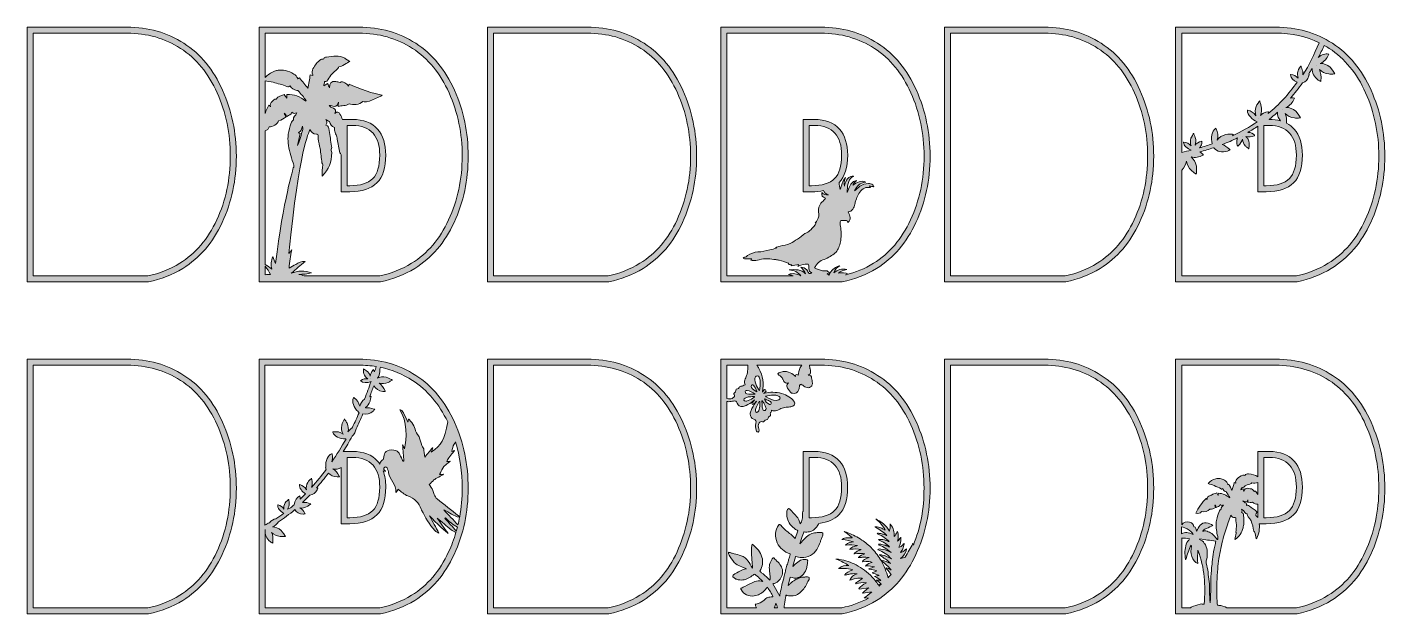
# Model space of a CAD drawing. Header units: millimetres. Extents: x 16 to 693, y 51 to 343.
import ezdxf

# ---------------------------------------------------------------- set-up
doc = ezdxf.new("R2010")
doc.units = ezdxf.units.MM
doc.header["$MEASUREMENT"] = 0
doc.layers.add('Layer 1', color=7, linetype='Continuous')

# ---------------------------------------------------------------- blocks, each defined once
blk = doc.blocks.new('block 2')
at = {"layer": 'Layer 1'}
h = blk.add_hatch(color=1, dxfattribs=at)
h.dxf.hatch_style = 2
edge = h.paths.add_edge_path()
edge.add_spline(control_points=[(686.64, 146.18), (682.07, 156.42), (675.63, 164.23), (667.31, 169.6), (659, 174.98), (649.54, 177.67), (638.92, 177.67), (638.92, 177.67), (589.11, 177.67), (589.11, 177.67), (589.11, 177.67), (589.11, 50.67), (589.11, 50.67), (589.11, 50.67), (649.69, 50.67), (649.69, 50.67), (655.85, 51.89), (661.55, 54.12), (666.79, 57.35), (675.28, 62.61), (681.83, 70.25), (686.44, 80.27), (691.14, 90.4), (693.49, 101.43), (693.49, 113.35), (693.49, 125.05), (691.2, 135.99), (686.64, 146.18)], knot_values=[0, 0, 0, 0, 1, 1, 1, 2, 2, 2, 3, 3, 3, 4, 4, 4, 5, 5, 5, 6, 6, 6, 7, 7, 7, 8, 8, 8, 9, 9, 9, 9], degree=3, periodic=1)
edge = h.paths.add_edge_path()
edge.add_spline(control_points=[(592.11, 94.08), (593.06, 93.79), (594.43, 93.32), (594.94, 92.99), (596.37, 92.07), (597.24, 91.65), (597.84, 90.24), (595.49, 91.33), (593.72, 91.52), (592.11, 90.55), (592.11, 90.55), (592.11, 94.08), (592.11, 94.08)], knot_values=[0, 0, 0, 0, 1, 1, 1, 2, 2, 2, 3, 3, 3, 4, 4, 4, 4], degree=3, periodic=1)
edge = h.paths.add_edge_path()
edge.add_spline(control_points=[(592.11, 88.46), (593.38, 88.54), (594.46, 88.2), (596.1, 88.12), (595.5, 87.17), (594.82, 86.56), (594.42, 85.44), (594.02, 84.32), (593.81, 82.97), (593.76, 81.7), (593.7, 80.43), (593.91, 79.05), (594.01, 77.76), (594.09, 77.76), (594.17, 77.77), (594.24, 77.77), (594.94, 80.23), (595.63, 82.62), (596.83, 84.88), (596.91, 84.72), (597.01, 84.56), (597.09, 84.41), (596.49, 82.57), (596.73, 81.04), (597.23, 79.19), (597.62, 77.77), (598.7, 76.25), (600.1, 75.68), (599.89, 77.94), (600.19, 80.94), (600.25, 82.38), (603.66, 73.5), (603.96, 64.85), (603.42, 55.49), (602.76, 55.5), (602.02, 55.67), (601.39, 55.5), (599.85, 55.09), (598.43, 54.58), (596.93, 54.03), (596.79, 53.98), (596.67, 53.82), (596.56, 53.66), (596.56, 53.66), (592.12, 53.66), (592.12, 53.66), (592.12, 53.66), (592.12, 88.46), (592.12, 88.46), (592.12, 88.46), (592.11, 88.46), (592.11, 88.46)], knot_values=[0, 0, 0, 0, 1, 1, 1, 2, 2, 2, 3, 3, 3, 4, 4, 4, 5, 5, 5, 6, 6, 6, 7, 7, 7, 8, 8, 8, 9, 9, 9, 10, 10, 10, 11, 11, 11, 12, 12, 12, 13, 13, 13, 14, 14, 14, 15, 15, 15, 16, 16, 16, 17, 17, 17, 17], degree=3, periodic=1)
edge = h.paths.add_edge_path()
edge.add_spline(control_points=[(608.94, 85.8), (608.55, 83.94), (608.08, 82.09), (607.77, 80.21), (607.51, 78.62), (607.43, 76.99), (607.26, 75.37), (607.2, 74.83), (607.11, 74.3), (607.07, 73.76), (606.91, 71.72), (606.69, 69.68), (606.62, 67.62), (606.56, 65.8), (606.66, 63.98), (606.67, 62.15), (606.67, 61.64), (606.57, 61.13), (606.55, 60.62), (606.49, 59.3), (606.45, 57.99), (606.4, 56.67), (606.39, 56.48), (606.31, 56.29), (606.26, 56.11), (606.19, 58.07), (606.01, 60.03), (606.06, 61.97), (606.14, 65.2), (605.66, 68.34), (605.27, 71.49), (605.09, 73), (604.64, 74.46), (604.35, 75.96), (604.28, 76.33), (604.32, 76.8), (604.41, 77.17), (605, 79.51), (605.12, 81.83), (604.35, 84.13), (604.14, 84.78), (604.04, 85.63), (603.29, 85.7), (603, 87.18), (601.89, 87.21), (601.09, 87.8), (601.1, 87.88), (601.11, 87.97), (601.12, 88.06), (603.76, 87.67), (606.4, 87.27), (609.09, 86.86), (609.05, 86.57), (609.01, 86.18), (608.94, 85.8)], knot_values=[0, 0, 0, 0, 1, 1, 1, 2, 2, 2, 3, 3, 3, 4, 4, 4, 5, 5, 5, 6, 6, 6, 7, 7, 7, 8, 8, 8, 9, 9, 9, 10, 10, 10, 11, 11, 11, 12, 12, 12, 13, 13, 13, 14, 14, 14, 15, 15, 15, 16, 16, 16, 17, 17, 17, 18, 18, 18, 18], degree=3, periodic=1)
edge = h.paths.add_edge_path()
edge.add_spline(control_points=[(683.72, 81.53), (679.37, 72.1), (673.15, 64.82), (665.22, 59.91), (660.39, 56.93), (655.07, 54.83), (649.4, 53.67), (649.4, 53.67), (614.72, 53.67), (614.72, 53.67), (613.41, 54.28), (612.12, 54.8), (610.58, 54.87), (609.93, 54.91), (609.77, 55.21), (609.78, 55.92), (609.78, 56.86), (609.74, 57.95), (609.73, 58.95), (609.72, 61.37), (609.73, 63.84), (609.73, 66.26), (609.73, 66.32), (609.73, 66.38), (609.73, 66.45), (609.84, 68.68), (609.96, 70.89), (610.11, 73.12), (610.22, 74.81), (610.45, 76.51), (610.65, 78.19), (610.65, 78.25), (610.66, 78.31), (610.68, 78.37), (611.04, 80.02), (611.4, 81.72), (611.74, 83.36), (612.08, 84.99), (612.33, 86.57), (612.75, 88.17), (613.1, 89.5), (613.62, 90.68), (614.06, 92.02), (614.5, 93.35), (614.89, 94.77), (615.36, 96.13), (615.78, 97.34), (616.3, 98.59), (616.69, 99.82), (617.22, 98.96), (617.69, 98.55), (618.75, 98.65), (619.16, 98.69), (619.26, 98.54), (619.2, 98.01), (619.12, 97.36), (619.28, 96.4), (619.39, 95.69), (619.41, 95.52), (619.52, 95.31), (619.51, 95.14), (619.42, 93.9), (619.28, 92.67), (619.19, 91.43), (619.18, 91.25), (619.32, 91.08), (619.39, 90.91), (618.85, 89.89), (618.92, 88.77), (618.7, 87.67), (620.9, 89.19), (622.04, 91.04), (622.85, 93.57), (622.91, 93.74), (622.74, 93.99), (622.77, 94.13), (622.86, 94.53), (623.15, 94.87), (623.15, 95.27), (623.17, 96.77), (623.15, 98.19), (623.01, 99.67), (622.93, 100.42), (622.76, 101.07), (621.92, 101.17), (622.02, 101.44), (622.23, 101.7), (622.23, 102.01), (622.22, 102.31), (622.01, 102.58), (621.91, 102.86), (622.25, 102.66), (622.61, 102.47), (622.96, 102.27), (623.27, 101.47), (623.83, 100.61), (624.77, 100.55), (624.8, 100.29), (624.78, 99.97), (624.9, 99.75), (625.19, 99.26), (625.55, 98.84), (625.87, 98.39), (626.19, 97.94), (626.49, 97.66), (626.72, 97.12), (627.45, 95.49), (627.73, 93.64), (628.19, 91.92), (628.24, 91.73), (628.48, 91.72), (628.52, 91.58), (628.79, 90.41), (629.02, 89.27), (629.28, 88.12), (629.35, 88.16), (629.51, 88.32), (629.54, 88.37), (630.75, 90.69), (631.04, 93.07), (630.84, 95.59), (630.84, 95.59), (633.18, 95.59), (633.18, 95.59), (633.18, 95.59), (634.35, 95.59), (634.35, 95.59), (640.47, 95.59), (645.05, 97.08), (647.98, 100.04), (650.89, 102.99), (652.37, 107.64), (652.37, 113.87), (652.37, 119.35), (650.99, 123.71), (648.26, 126.8), (645.44, 130.01), (641.22, 131.64), (635.73, 131.64), (635.73, 131.64), (633.18, 131.64), (633.18, 131.64), (633.18, 131.64), (630.18, 131.64), (630.18, 131.64), (630.18, 131.64), (630.18, 128.64), (630.18, 128.64), (630.18, 128.64), (630.18, 119.02), (630.18, 119.02), (628.82, 119.88), (627.25, 120.24), (625.51, 120.54), (625.05, 120.61), (623.76, 120.27), (623.58, 119.66), (623.24, 119.67), (622.93, 119.86), (622.6, 119.76), (621.35, 119.38), (620.49, 118.73), (619.58, 117.76), (619.14, 117.29), (618.9, 116.73), (619.12, 116.05), (619.14, 116), (619.09, 115.87), (619.07, 115.82), (618.84, 115.94), (618.61, 116.06), (618.38, 116.18), (617.95, 114.86), (617.57, 113.52), (617.2, 112.18), (616.69, 113.25), (616.19, 114.32), (615.66, 115.38), (615.47, 115.28), (615.27, 115.17), (615.08, 115.07), (615.12, 115.15), (615.17, 115.22), (615.22, 115.31), (615, 115.69), (614.79, 116.28), (614.46, 116.54), (613.8, 117.08), (613.07, 117.57), (612.33, 117.85), (611.59, 118.13), (610.96, 118.12), (610.21, 118.18), (609.83, 118.21), (609.52, 118.12), (609.14, 118.02), (607.6, 117.61), (606.41, 116.79), (605.26, 115.69), (606.23, 115.19), (607.31, 115.09), (608.3, 114.62), (609.49, 114.06), (610.75, 113.68), (611.88, 112.97), (611.98, 112.9), (612.06, 112.78), (612.2, 112.81), (612.35, 112.85), (612.51, 113), (612.65, 113.09), (612.81, 112.4), (613.29, 111.82), (613.98, 111.66), (614.09, 111.64), (614.2, 111.68), (614.24, 111.62), (614.6, 111.11), (614.91, 110.57), (615.24, 110.08), (615.57, 109.58), (615.88, 109.15), (616.21, 108.67), (616.17, 108.61), (616.13, 108.54), (616.09, 108.47), (614.36, 109.81), (612.69, 110.7), (610.49, 110.84), (610.42, 110.45), (610.35, 110.06), (610.29, 109.67), (610.08, 110.09), (609.88, 110.51), (609.67, 110.93), (608.68, 110.6), (607.75, 110.68), (607.01, 109.85), (606.36, 110.01), (606.21, 109.59), (605.62, 109.28), (605.04, 108.97), (604.72, 108.45), (604.79, 107.72), (604.72, 107.84), (604.66, 108), (604.6, 108.11), (604.54, 108.22), (604.49, 108.28), (604.43, 108.38), (602.19, 106.1), (600.47, 103.69), (599.14, 100.79), (600.16, 100.75), (601.54, 100.63), (602.05, 101.72), (603.29, 101.09), (605.36, 101.8), (606.2, 102.84), (607.31, 102.71), (608.1, 103.34), (609.11, 103.68), (608.98, 104.06), (608.82, 104.45), (608.71, 104.83), (608.69, 104.87), (608.8, 104.87), (608.8, 104.91), (609, 104.53), (609.19, 104.15), (609.39, 103.77), (610.24, 104.24), (610.94, 104.17), (611.37, 105.17), (611.88, 104.39), (612.25, 104.98), (612.98, 104.88), (612.5, 104.08), (611.62, 103.94), (611.83, 102.87), (611.55, 102.61), (611.09, 102.37), (610.95, 102.01), (610.49, 100.86), (610.09, 99.76), (609.75, 98.56), (609.5, 97.67), (609.35, 96.72), (609.32, 95.78), (609.25, 93.54), (609.53, 91.43), (610.1, 89.25), (610.21, 88.8), (610.14, 88.24), (610.14, 87.77), (610.06, 87.74), (609.98, 87.7), (609.9, 87.68), (608.78, 89.17), (607.61, 90.53), (605.92, 91.37), (605.16, 91.75), (604.45, 91.94), (603.62, 92.13), (603.33, 92.21), (602.93, 91.83), (602.67, 91.71), (602.67, 91.85), (602.65, 92.27), (602.77, 92.35), (603.33, 92.73), (603.88, 92.99), (604.48, 93.27), (605.55, 93.76), (606.66, 94.2), (607.74, 94.67), (606.74, 95.4), (605.67, 95.99), (604.42, 96.05), (603.18, 96.11), (602.21, 95.81), (601.36, 94.86), (600.61, 94.01), (600.15, 92.86), (599.56, 91.89), (599.35, 92.5), (599.11, 94.2), (598.22, 94.13), (597.94, 95.33), (597.49, 96.08), (596.09, 96.44), (594.55, 96.84), (593.08, 96.32), (592.13, 95.07), (592.13, 95.07), (592.13, 174.66), (592.13, 174.66), (592.13, 174.66), (638.94, 174.66), (638.94, 174.66), (648.92, 174.66), (657.92, 172.11), (665.7, 167.09), (673.48, 162.06), (679.61, 154.62), (683.92, 144.95), (688.29, 135.2), (690.51, 124.57), (690.51, 113.35), (690.49, 101.92), (688.21, 91.22), (683.72, 81.53)], knot_values=[0, 0, 0, 0, 1, 1, 1, 2, 2, 2, 3, 3, 3, 4, 4, 4, 5, 5, 5, 6, 6, 6, 7, 7, 7, 8, 8, 8, 9, 9, 9, 10, 10, 10, 11, 11, 11, 12, 12, 12, 13, 13, 13, 14, 14, 14, 15, 15, 15, 16, 16, 16, 17, 17, 17, 18, 18, 18, 19, 19, 19, 20, 20, 20, 21, 21, 21, 22, 22, 22, 23, 23, 23, 24, 24, 24, 25, 25, 25, 26, 26, 26, 27, 27, 27, 28, 28, 28, 29, 29, 29, 30, 30, 30, 31, 31, 31, 32, 32, 32, 33, 33, 33, 34, 34, 34, 35, 35, 35, 36, 36, 36, 37, 37, 37, 38, 38, 38, 39, 39, 39, 40, 40, 40, 41, 41, 41, 42, 42, 42, 43, 43, 43, 44, 44, 44, 45, 45, 45, 46, 46, 46, 47, 47, 47, 48, 48, 48, 49, 49, 49, 50, 50, 50, 51, 51, 51, 52, 52, 52, 53, 53, 53, 54, 54, 54, 55, 55, 55, 56, 56, 56, 57, 57, 57, 58, 58, 58, 59, 59, 59, 60, 60, 60, 61, 61, 61, 62, 62, 62, 63, 63, 63, 64, 64, 64, 65, 65, 65, 66, 66, 66, 67, 67, 67, 68, 68, 68, 69, 69, 69, 70, 70, 70, 71, 71, 71, 72, 72, 72, 73, 73, 73, 74, 74, 74, 75, 75, 75, 76, 76, 76, 77, 77, 77, 78, 78, 78, 79, 79, 79, 80, 80, 80, 81, 81, 81, 82, 82, 82, 83, 83, 83, 84, 84, 84, 85, 85, 85, 86, 86, 86, 87, 87, 87, 88, 88, 88, 89, 89, 89, 90, 90, 90, 91, 91, 91, 92, 92, 92, 93, 93, 93, 94, 94, 94, 95, 95, 95, 96, 96, 96, 97, 97, 97, 98, 98, 98, 99, 99, 99, 100, 100, 100, 101, 101, 101, 102, 102, 102, 103, 103, 103, 104, 104, 104, 105, 105, 105, 106, 106, 106, 107, 107, 107, 108, 108, 108, 109, 109, 109, 110, 110, 110, 111, 111, 111, 112, 112, 112, 113, 113, 113, 114, 114, 114, 115, 115, 115, 116, 116, 116, 117, 117, 117, 117], degree=3, periodic=1)
edge = h.paths.add_edge_path()
edge.add_spline(control_points=[(630.17, 98.65), (629.82, 98.99), (629.24, 99.44), (629.12, 99.7), (628.96, 100.05), (629.8, 101.28), (629.56, 101.58), (628.52, 102.94), (627.03, 103.24), (625.89, 104.42), (625.41, 104.93), (625, 105.14), (624.4, 104.63), (624.56, 105.29), (624.44, 105.76), (623.88, 106.08), (623.51, 106.3), (623.27, 106.4), (622.95, 106.62), (622.8, 106.72), (622.79, 106.84), (622.7, 106.97), (623.16, 106.86), (623.63, 106.67), (624.07, 106.54), (624.78, 106.35), (624.88, 106.94), (625.08, 107.47), (625.07, 107.11), (625.05, 106.76), (625.03, 106.4), (625.88, 106.4), (626.73, 105.93), (627.53, 106.33), (628.14, 105.66), (629.24, 105.24), (630.17, 105.43), (630.17, 105.43), (630.17, 98.65), (630.17, 98.65)], knot_values=[0, 0, 0, 0, 1, 1, 1, 2, 2, 2, 3, 3, 3, 4, 4, 4, 5, 5, 5, 6, 6, 6, 7, 7, 7, 8, 8, 8, 9, 9, 9, 10, 10, 10, 11, 11, 11, 12, 12, 12, 13, 13, 13, 13], degree=3, periodic=1)
edge = h.paths.add_edge_path()
edge.add_spline(control_points=[(630.17, 110.12), (629.76, 110.81), (629.26, 111.46), (628.61, 112.06), (628.52, 111.88), (628.43, 111.71), (628.34, 111.54), (628.03, 112.29), (627.16, 113.37), (626.24, 112.93), (625.82, 113.05), (625.59, 113.21), (625.12, 113.25), (623.88, 113.35), (623.37, 113.08), (623.18, 111.72), (623.05, 112.13), (622.93, 112.54), (622.8, 112.95), (622.41, 112.8), (622.02, 112.65), (621.64, 112.49), (621.78, 112.85), (621.92, 113.2), (622.07, 113.56), (622.26, 113.56), (622.54, 113.49), (622.7, 113.59), (623.21, 113.94), (623.65, 114.47), (624.19, 114.72), (625.04, 115.11), (625.91, 115.3), (626.77, 115.61), (626.92, 115.66), (627.02, 116.03), (627.15, 116), (628.13, 115.76), (629.16, 115.9), (630.17, 116.1), (630.17, 116.1), (630.17, 110.12), (630.17, 110.12), (630.17, 110.12), (630.17, 110.12), (630.17, 110.12)], knot_values=[0, 0, 0, 0, 1, 1, 1, 2, 2, 2, 3, 3, 3, 4, 4, 4, 5, 5, 5, 6, 6, 6, 7, 7, 7, 8, 8, 8, 9, 9, 9, 10, 10, 10, 11, 11, 11, 12, 12, 12, 13, 13, 13, 14, 14, 14, 15, 15, 15, 15], degree=3, periodic=1)
edge = h.paths.add_edge_path()
edge.add_spline(control_points=[(633.17, 98.57), (633.17, 98.57), (633.17, 128.63), (633.17, 128.63), (633.17, 128.63), (635.72, 128.63), (635.72, 128.63), (640.33, 128.63), (643.76, 127.36), (646, 124.81), (648.24, 122.26), (649.36, 118.61), (649.36, 113.85), (649.36, 108.42), (648.19, 104.52), (645.84, 102.14), (643.49, 99.76), (639.66, 98.57), (634.35, 98.57), (634.35, 98.57), (633.17, 98.57), (633.17, 98.57)], knot_values=[0, 0, 0, 0, 1, 1, 1, 2, 2, 2, 3, 3, 3, 4, 4, 4, 5, 5, 5, 6, 6, 6, 7, 7, 7, 7], degree=3, periodic=1)
at = {"layer": 'Layer 1', "lineweight": 0}
for points, knots in [([(686.64, 146.18), (682.07, 156.42), (675.63, 164.23), (667.31, 169.6), (659, 174.98), (649.54, 177.67), (638.92, 177.67), (638.92, 177.67), (589.11, 177.67), (589.11, 177.67), (589.11, 177.67), (589.11, 50.67), (589.11, 50.67), (589.11, 50.67), (649.69, 50.67), (649.69, 50.67), (655.85, 51.89), (661.55, 54.12), (666.79, 57.35), (675.28, 62.61), (681.83, 70.25), (686.44, 80.27), (691.14, 90.4), (693.49, 101.43), (693.49, 113.35), (693.49, 125.05), (691.2, 135.99), (686.64, 146.18)], [0, 0, 0, 0, 1, 1, 1, 2, 2, 2, 3, 3, 3, 4, 4, 4, 5, 5, 5, 6, 6, 6, 7, 7, 7, 8, 8, 8, 9, 9, 9, 9]), ([(683.72, 81.53), (679.37, 72.1), (673.15, 64.82), (665.22, 59.91), (660.39, 56.93), (655.07, 54.83), (649.4, 53.67), (649.4, 53.67), (614.72, 53.67), (614.72, 53.67), (613.41, 54.28), (612.12, 54.8), (610.58, 54.87), (609.93, 54.91), (609.77, 55.21), (609.78, 55.92), (609.78, 56.86), (609.74, 57.95), (609.73, 58.95), (609.72, 61.37), (609.73, 63.84), (609.73, 66.26), (609.73, 66.32), (609.73, 66.38), (609.73, 66.45), (609.84, 68.68), (609.96, 70.89), (610.11, 73.12), (610.22, 74.81), (610.45, 76.51), (610.65, 78.19), (610.65, 78.25), (610.66, 78.31), (610.68, 78.37), (611.04, 80.02), (611.4, 81.72), (611.74, 83.36), (612.08, 84.99), (612.33, 86.57), (612.75, 88.17), (613.1, 89.5), (613.62, 90.68), (614.06, 92.02), (614.5, 93.35), (614.89, 94.77), (615.36, 96.13), (615.78, 97.34), (616.3, 98.59), (616.69, 99.82), (617.22, 98.96), (617.69, 98.55), (618.75, 98.65), (619.16, 98.69), (619.26, 98.54), (619.2, 98.01), (619.12, 97.36), (619.28, 96.4), (619.39, 95.69), (619.41, 95.52), (619.52, 95.31), (619.51, 95.14), (619.42, 93.9), (619.28, 92.67), (619.19, 91.43), (619.18, 91.25), (619.32, 91.08), (619.39, 90.91), (618.85, 89.89), (618.92, 88.77), (618.7, 87.67), (620.9, 89.19), (622.04, 91.04), (622.85, 93.57), (622.91, 93.74), (622.74, 93.99), (622.77, 94.13), (622.86, 94.53), (623.15, 94.87), (623.15, 95.27), (623.17, 96.77), (623.15, 98.19), (623.01, 99.67), (622.93, 100.42), (622.76, 101.07), (621.92, 101.17), (622.02, 101.44), (622.23, 101.7), (622.23, 102.01), (622.22, 102.31), (622.01, 102.58), (621.91, 102.86), (622.25, 102.66), (622.61, 102.47), (622.96, 102.27), (623.27, 101.47), (623.83, 100.61), (624.77, 100.55), (624.8, 100.29), (624.78, 99.97), (624.9, 99.75), (625.19, 99.26), (625.55, 98.84), (625.87, 98.39), (626.19, 97.94), (626.49, 97.66), (626.72, 97.12), (627.45, 95.49), (627.73, 93.64), (628.19, 91.92), (628.24, 91.73), (628.48, 91.72), (628.52, 91.58), (628.79, 90.41), (629.02, 89.27), (629.28, 88.12), (629.35, 88.16), (629.51, 88.32), (629.54, 88.37), (630.75, 90.69), (631.04, 93.07), (630.84, 95.59), (630.84, 95.59), (633.18, 95.59), (633.18, 95.59), (633.18, 95.59), (634.35, 95.59), (634.35, 95.59), (640.47, 95.59), (645.05, 97.08), (647.98, 100.04), (650.89, 102.99), (652.37, 107.64), (652.37, 113.87), (652.37, 119.35), (650.99, 123.71), (648.26, 126.8), (645.44, 130.01), (641.22, 131.64), (635.73, 131.64), (635.73, 131.64), (633.18, 131.64), (633.18, 131.64), (633.18, 131.64), (630.18, 131.64), (630.18, 131.64), (630.18, 131.64), (630.18, 128.64), (630.18, 128.64), (630.18, 128.64), (630.18, 119.02), (630.18, 119.02), (628.82, 119.88), (627.25, 120.24), (625.51, 120.54), (625.05, 120.61), (623.76, 120.27), (623.58, 119.66), (623.24, 119.67), (622.93, 119.86), (622.6, 119.76), (621.35, 119.38), (620.49, 118.73), (619.58, 117.76), (619.14, 117.29), (618.9, 116.73), (619.12, 116.05), (619.14, 116), (619.09, 115.87), (619.07, 115.82), (618.84, 115.94), (618.61, 116.06), (618.38, 116.18), (617.95, 114.86), (617.57, 113.52), (617.2, 112.18), (616.69, 113.25), (616.19, 114.32), (615.66, 115.38), (615.47, 115.28), (615.27, 115.17), (615.08, 115.07), (615.12, 115.15), (615.17, 115.22), (615.22, 115.31), (615, 115.69), (614.79, 116.28), (614.46, 116.54), (613.8, 117.08), (613.07, 117.57), (612.33, 117.85), (611.59, 118.13), (610.96, 118.12), (610.21, 118.18), (609.83, 118.21), (609.52, 118.12), (609.14, 118.02), (607.6, 117.61), (606.41, 116.79), (605.26, 115.69), (606.23, 115.19), (607.31, 115.09), (608.3, 114.62), (609.49, 114.06), (610.75, 113.68), (611.88, 112.97), (611.98, 112.9), (612.06, 112.78), (612.2, 112.81), (612.35, 112.85), (612.51, 113), (612.65, 113.09), (612.81, 112.4), (613.29, 111.82), (613.98, 111.66), (614.09, 111.64), (614.2, 111.68), (614.24, 111.62), (614.6, 111.11), (614.91, 110.57), (615.24, 110.08), (615.57, 109.58), (615.88, 109.15), (616.21, 108.67), (616.17, 108.61), (616.13, 108.54), (616.09, 108.47), (614.36, 109.81), (612.69, 110.7), (610.49, 110.84), (610.42, 110.45), (610.35, 110.06), (610.29, 109.67), (610.08, 110.09), (609.88, 110.51), (609.67, 110.93), (608.68, 110.6), (607.75, 110.68), (607.01, 109.85), (606.36, 110.01), (606.21, 109.59), (605.62, 109.28), (605.04, 108.97), (604.72, 108.45), (604.79, 107.72), (604.72, 107.84), (604.66, 108), (604.6, 108.11), (604.54, 108.22), (604.49, 108.28), (604.43, 108.38), (602.19, 106.1), (600.47, 103.69), (599.14, 100.79), (600.16, 100.75), (601.54, 100.63), (602.05, 101.72), (603.29, 101.09), (605.36, 101.8), (606.2, 102.84), (607.31, 102.71), (608.1, 103.34), (609.11, 103.68), (608.98, 104.06), (608.82, 104.45), (608.71, 104.83), (608.69, 104.87), (608.8, 104.87), (608.8, 104.91), (609, 104.53), (609.19, 104.15), (609.39, 103.77), (610.24, 104.24), (610.94, 104.17), (611.37, 105.17), (611.88, 104.39), (612.25, 104.98), (612.98, 104.88), (612.5, 104.08), (611.62, 103.94), (611.83, 102.87), (611.55, 102.61), (611.09, 102.37), (610.95, 102.01), (610.49, 100.86), (610.09, 99.76), (609.75, 98.56), (609.5, 97.67), (609.35, 96.72), (609.32, 95.78), (609.25, 93.54), (609.53, 91.43), (610.1, 89.25), (610.21, 88.8), (610.14, 88.24), (610.14, 87.77), (610.06, 87.74), (609.98, 87.7), (609.9, 87.68), (608.78, 89.17), (607.61, 90.53), (605.92, 91.37), (605.16, 91.75), (604.45, 91.94), (603.62, 92.13), (603.33, 92.21), (602.93, 91.83), (602.67, 91.71), (602.67, 91.85), (602.65, 92.27), (602.77, 92.35), (603.33, 92.73), (603.88, 92.99), (604.48, 93.27), (605.55, 93.76), (606.66, 94.2), (607.74, 94.67), (606.74, 95.4), (605.67, 95.99), (604.42, 96.05), (603.18, 96.11), (602.21, 95.81), (601.36, 94.86), (600.61, 94.01), (600.15, 92.86), (599.56, 91.89), (599.35, 92.5), (599.11, 94.2), (598.22, 94.13), (597.94, 95.33), (597.49, 96.08), (596.09, 96.44), (594.55, 96.84), (593.08, 96.32), (592.13, 95.07), (592.13, 95.07), (592.13, 174.66), (592.13, 174.66), (592.13, 174.66), (638.94, 174.66), (638.94, 174.66), (648.92, 174.66), (657.92, 172.11), (665.7, 167.09), (673.48, 162.06), (679.61, 154.62), (683.92, 144.95), (688.29, 135.2), (690.51, 124.57), (690.51, 113.35), (690.49, 101.92), (688.21, 91.22), (683.72, 81.53)], [0, 0, 0, 0, 1, 1, 1, 2, 2, 2, 3, 3, 3, 4, 4, 4, 5, 5, 5, 6, 6, 6, 7, 7, 7, 8, 8, 8, 9, 9, 9, 10, 10, 10, 11, 11, 11, 12, 12, 12, 13, 13, 13, 14, 14, 14, 15, 15, 15, 16, 16, 16, 17, 17, 17, 18, 18, 18, 19, 19, 19, 20, 20, 20, 21, 21, 21, 22, 22, 22, 23, 23, 23, 24, 24, 24, 25, 25, 25, 26, 26, 26, 27, 27, 27, 28, 28, 28, 29, 29, 29, 30, 30, 30, 31, 31, 31, 32, 32, 32, 33, 33, 33, 34, 34, 34, 35, 35, 35, 36, 36, 36, 37, 37, 37, 38, 38, 38, 39, 39, 39, 40, 40, 40, 41, 41, 41, 42, 42, 42, 43, 43, 43, 44, 44, 44, 45, 45, 45, 46, 46, 46, 47, 47, 47, 48, 48, 48, 49, 49, 49, 50, 50, 50, 51, 51, 51, 52, 52, 52, 53, 53, 53, 54, 54, 54, 55, 55, 55, 56, 56, 56, 57, 57, 57, 58, 58, 58, 59, 59, 59, 60, 60, 60, 61, 61, 61, 62, 62, 62, 63, 63, 63, 64, 64, 64, 65, 65, 65, 66, 66, 66, 67, 67, 67, 68, 68, 68, 69, 69, 69, 70, 70, 70, 71, 71, 71, 72, 72, 72, 73, 73, 73, 74, 74, 74, 75, 75, 75, 76, 76, 76, 77, 77, 77, 78, 78, 78, 79, 79, 79, 80, 80, 80, 81, 81, 81, 82, 82, 82, 83, 83, 83, 84, 84, 84, 85, 85, 85, 86, 86, 86, 87, 87, 87, 88, 88, 88, 89, 89, 89, 90, 90, 90, 91, 91, 91, 92, 92, 92, 93, 93, 93, 94, 94, 94, 95, 95, 95, 96, 96, 96, 97, 97, 97, 98, 98, 98, 99, 99, 99, 100, 100, 100, 101, 101, 101, 102, 102, 102, 103, 103, 103, 104, 104, 104, 105, 105, 105, 106, 106, 106, 107, 107, 107, 108, 108, 108, 109, 109, 109, 110, 110, 110, 111, 111, 111, 112, 112, 112, 113, 113, 113, 114, 114, 114, 115, 115, 115, 116, 116, 116, 117, 117, 117, 117]), ([(633.17, 98.57), (633.17, 98.57), (633.17, 128.63), (633.17, 128.63), (633.17, 128.63), (635.72, 128.63), (635.72, 128.63), (640.33, 128.63), (643.76, 127.36), (646, 124.81), (648.24, 122.26), (649.36, 118.61), (649.36, 113.85), (649.36, 108.42), (648.19, 104.52), (645.84, 102.14), (643.49, 99.76), (639.66, 98.57), (634.35, 98.57), (634.35, 98.57), (633.17, 98.57), (633.17, 98.57)], [0, 0, 0, 0, 1, 1, 1, 2, 2, 2, 3, 3, 3, 4, 4, 4, 5, 5, 5, 6, 6, 6, 7, 7, 7, 7]), ([(630.17, 110.12), (629.76, 110.81), (629.26, 111.46), (628.61, 112.06), (628.52, 111.88), (628.43, 111.71), (628.34, 111.54), (628.03, 112.29), (627.16, 113.37), (626.24, 112.93), (625.82, 113.05), (625.59, 113.21), (625.12, 113.25), (623.88, 113.35), (623.37, 113.08), (623.18, 111.72), (623.05, 112.13), (622.93, 112.54), (622.8, 112.95), (622.41, 112.8), (622.02, 112.65), (621.64, 112.49), (621.78, 112.85), (621.92, 113.2), (622.07, 113.56), (622.26, 113.56), (622.54, 113.49), (622.7, 113.59), (623.21, 113.94), (623.65, 114.47), (624.19, 114.72), (625.04, 115.11), (625.91, 115.3), (626.77, 115.61), (626.92, 115.66), (627.02, 116.03), (627.15, 116), (628.13, 115.76), (629.16, 115.9), (630.17, 116.1), (630.17, 116.1), (630.17, 110.12), (630.17, 110.12), (630.17, 110.12), (630.17, 110.12), (630.17, 110.12)], [0, 0, 0, 0, 1, 1, 1, 2, 2, 2, 3, 3, 3, 4, 4, 4, 5, 5, 5, 6, 6, 6, 7, 7, 7, 8, 8, 8, 9, 9, 9, 10, 10, 10, 11, 11, 11, 12, 12, 12, 13, 13, 13, 14, 14, 14, 15, 15, 15, 15]), ([(630.17, 98.65), (629.82, 98.99), (629.24, 99.44), (629.12, 99.7), (628.96, 100.05), (629.8, 101.28), (629.56, 101.58), (628.52, 102.94), (627.03, 103.24), (625.89, 104.42), (625.41, 104.93), (625, 105.14), (624.4, 104.63), (624.56, 105.29), (624.44, 105.76), (623.88, 106.08), (623.51, 106.3), (623.27, 106.4), (622.95, 106.62), (622.8, 106.72), (622.79, 106.84), (622.7, 106.97), (623.16, 106.86), (623.63, 106.67), (624.07, 106.54), (624.78, 106.35), (624.88, 106.94), (625.08, 107.47), (625.07, 107.11), (625.05, 106.76), (625.03, 106.4), (625.88, 106.4), (626.73, 105.93), (627.53, 106.33), (628.14, 105.66), (629.24, 105.24), (630.17, 105.43), (630.17, 105.43), (630.17, 98.65), (630.17, 98.65)], [0, 0, 0, 0, 1, 1, 1, 2, 2, 2, 3, 3, 3, 4, 4, 4, 5, 5, 5, 6, 6, 6, 7, 7, 7, 8, 8, 8, 9, 9, 9, 10, 10, 10, 11, 11, 11, 12, 12, 12, 13, 13, 13, 13]), ([(592.11, 94.08), (593.06, 93.79), (594.43, 93.32), (594.94, 92.99), (596.37, 92.07), (597.24, 91.65), (597.84, 90.24), (595.49, 91.33), (593.72, 91.52), (592.11, 90.55), (592.11, 90.55), (592.11, 94.08), (592.11, 94.08)], [0, 0, 0, 0, 1, 1, 1, 2, 2, 2, 3, 3, 3, 4, 4, 4, 4]), ([(592.11, 88.46), (593.38, 88.54), (594.46, 88.2), (596.1, 88.12), (595.5, 87.17), (594.82, 86.56), (594.42, 85.44), (594.02, 84.32), (593.81, 82.97), (593.76, 81.7), (593.7, 80.43), (593.91, 79.05), (594.01, 77.76), (594.09, 77.76), (594.17, 77.77), (594.24, 77.77), (594.94, 80.23), (595.63, 82.62), (596.83, 84.88), (596.91, 84.72), (597.01, 84.56), (597.09, 84.41), (596.49, 82.57), (596.73, 81.04), (597.23, 79.19), (597.62, 77.77), (598.7, 76.25), (600.1, 75.68), (599.89, 77.94), (600.19, 80.94), (600.25, 82.38), (603.66, 73.5), (603.96, 64.85), (603.42, 55.49), (602.76, 55.5), (602.02, 55.67), (601.39, 55.5), (599.85, 55.09), (598.43, 54.58), (596.93, 54.03), (596.79, 53.98), (596.67, 53.82), (596.56, 53.66), (596.56, 53.66), (592.12, 53.66), (592.12, 53.66), (592.12, 53.66), (592.12, 88.46), (592.12, 88.46), (592.12, 88.46), (592.11, 88.46), (592.11, 88.46)], [0, 0, 0, 0, 1, 1, 1, 2, 2, 2, 3, 3, 3, 4, 4, 4, 5, 5, 5, 6, 6, 6, 7, 7, 7, 8, 8, 8, 9, 9, 9, 10, 10, 10, 11, 11, 11, 12, 12, 12, 13, 13, 13, 14, 14, 14, 15, 15, 15, 16, 16, 16, 17, 17, 17, 17]), ([(608.94, 85.8), (608.55, 83.94), (608.08, 82.09), (607.77, 80.21), (607.51, 78.62), (607.43, 76.99), (607.26, 75.37), (607.2, 74.83), (607.11, 74.3), (607.07, 73.76), (606.91, 71.72), (606.69, 69.68), (606.62, 67.62), (606.56, 65.8), (606.66, 63.98), (606.67, 62.15), (606.67, 61.64), (606.57, 61.13), (606.55, 60.62), (606.49, 59.3), (606.45, 57.99), (606.4, 56.67), (606.39, 56.48), (606.31, 56.29), (606.26, 56.11), (606.19, 58.07), (606.01, 60.03), (606.06, 61.97), (606.14, 65.2), (605.66, 68.34), (605.27, 71.49), (605.09, 73), (604.64, 74.46), (604.35, 75.96), (604.28, 76.33), (604.32, 76.8), (604.41, 77.17), (605, 79.51), (605.12, 81.83), (604.35, 84.13), (604.14, 84.78), (604.04, 85.63), (603.29, 85.7), (603, 87.18), (601.89, 87.21), (601.09, 87.8), (601.1, 87.88), (601.11, 87.97), (601.12, 88.06), (603.76, 87.67), (606.4, 87.27), (609.09, 86.86), (609.05, 86.57), (609.01, 86.18), (608.94, 85.8)], [0, 0, 0, 0, 1, 1, 1, 2, 2, 2, 3, 3, 3, 4, 4, 4, 5, 5, 5, 6, 6, 6, 7, 7, 7, 8, 8, 8, 9, 9, 9, 10, 10, 10, 11, 11, 11, 12, 12, 12, 13, 13, 13, 14, 14, 14, 15, 15, 15, 16, 16, 16, 17, 17, 17, 18, 18, 18, 18])]:
    blk.add_open_spline(points, degree=3, knots=knots, dxfattribs=at)
blk = doc.blocks.new('block 3')
at = {"layer": 'Layer 1'}
h = blk.add_hatch(color=2, dxfattribs=at)
h.dxf.hatch_style = 2
edge = h.paths.add_edge_path()
edge.add_spline(control_points=[(523.59, 177.66), (523.59, 177.66), (473.78, 177.66), (473.78, 177.66), (473.78, 177.66), (473.78, 50.66), (473.78, 50.66), (473.78, 50.66), (534.36, 50.66), (534.36, 50.66), (540.51, 51.89), (546.21, 54.11), (551.46, 57.35), (559.94, 62.61), (566.49, 70.25), (571.1, 80.27), (575.8, 90.4), (578.15, 101.43), (578.15, 113.35), (578.15, 125.05), (575.87, 135.99), (571.3, 146.18), (566.73, 156.42), (560.29, 164.23), (551.98, 169.6), (543.67, 174.98), (534.2, 177.66), (523.59, 177.66), (523.59, 177.66), (523.59, 177.66), (523.59, 177.66)], knot_values=[0, 0, 0, 0, 1, 1, 1, 2, 2, 2, 3, 3, 3, 4, 4, 4, 5, 5, 5, 6, 6, 6, 7, 7, 7, 8, 8, 8, 9, 9, 9, 10, 10, 10, 10], degree=3, periodic=1)
edge = h.paths.add_edge_path()
edge.add_spline(control_points=[(523.59, 174.66), (533.57, 174.66), (542.57, 172.11), (550.35, 167.09), (558.13, 162.06), (564.25, 154.62), (568.56, 144.95), (572.94, 135.2), (575.15, 124.57), (575.15, 113.35), (575.15, 101.92), (572.88, 91.22), (568.38, 81.53), (564.04, 72.1), (557.82, 64.82), (549.89, 59.91), (545.06, 56.93), (539.74, 54.83), (534.06, 53.67), (534.06, 53.67), (476.78, 53.67), (476.78, 53.67), (476.78, 53.67), (476.78, 174.66), (476.78, 174.66), (476.78, 174.66), (523.59, 174.66), (523.59, 174.66)], knot_values=[0, 0, 0, 0, 0.352778, 0.352778, 0.352778, 0.705556, 0.705556, 0.705556, 1.058333, 1.058333, 1.058333, 1.411111, 1.411111, 1.411111, 1.763889, 1.763889, 1.763889, 2.116667, 2.116667, 2.116667, 2.469444, 2.469444, 2.469444, 2.822222, 2.822222, 2.822222, 3.175, 3.175, 3.175, 3.175], degree=3, periodic=0)
edge.add_line((523.59, 174.66), (523.59, 174.66))
at = {"layer": 'Layer 1', "lineweight": 0}
for points, knots in [([(523.59, 177.66), (523.59, 177.66), (473.78, 177.66), (473.78, 177.66), (473.78, 177.66), (473.78, 50.66), (473.78, 50.66), (473.78, 50.66), (534.36, 50.66), (534.36, 50.66), (540.51, 51.89), (546.21, 54.11), (551.46, 57.35), (559.94, 62.61), (566.49, 70.25), (571.1, 80.27), (575.8, 90.4), (578.15, 101.43), (578.15, 113.35), (578.15, 125.05), (575.87, 135.99), (571.3, 146.18), (566.73, 156.42), (560.29, 164.23), (551.98, 169.6), (543.67, 174.98), (534.2, 177.66), (523.59, 177.66), (523.59, 177.66), (523.59, 177.66), (523.59, 177.66)], [0, 0, 0, 0, 1, 1, 1, 2, 2, 2, 3, 3, 3, 4, 4, 4, 5, 5, 5, 6, 6, 6, 7, 7, 7, 8, 8, 8, 9, 9, 9, 10, 10, 10, 10]), ([(523.59, 174.66), (533.57, 174.66), (542.57, 172.11), (550.35, 167.09), (558.13, 162.06), (564.25, 154.62), (568.56, 144.95), (572.94, 135.2), (575.15, 124.57), (575.15, 113.35), (575.15, 101.92), (572.88, 91.22), (568.38, 81.53), (564.04, 72.1), (557.82, 64.82), (549.89, 59.91), (545.06, 56.93), (539.74, 54.83), (534.06, 53.67), (534.06, 53.67), (476.78, 53.67), (476.78, 53.67), (476.78, 53.67), (476.78, 174.66), (476.78, 174.66), (476.78, 174.66), (523.59, 174.66), (523.59, 174.66)], [0, 0, 0, 0, 1, 1, 1, 2, 2, 2, 3, 3, 3, 4, 4, 4, 5, 5, 5, 6, 6, 6, 7, 7, 7, 8, 8, 8, 9, 9, 9, 9])]:
    blk.add_open_spline(points, degree=3, knots=knots, dxfattribs=at)
blk = doc.blocks.new('block 4')
at = {"layer": 'Layer 1'}
h = blk.add_hatch(color=1, dxfattribs=at)
h.dxf.hatch_style = 2
edge = h.paths.add_edge_path()
edge.add_spline(control_points=[(459.74, 146.18), (455.17, 156.42), (448.73, 164.23), (440.42, 169.6), (432.11, 174.98), (422.64, 177.67), (412.02, 177.67), (412.02, 177.67), (362.22, 177.67), (362.22, 177.67), (362.22, 177.67), (362.22, 50.67), (362.22, 50.67), (362.22, 50.67), (422.8, 50.67), (422.8, 50.67), (428.95, 51.89), (434.65, 54.12), (439.9, 57.35), (448.38, 62.61), (454.93, 70.25), (459.54, 80.27), (464.24, 90.4), (466.59, 101.43), (466.59, 113.35), (466.59, 125.05), (464.31, 135.99), (459.74, 146.18)], knot_values=[0, 0, 0, 0, 1, 1, 1, 2, 2, 2, 3, 3, 3, 4, 4, 4, 5, 5, 5, 6, 6, 6, 7, 7, 7, 8, 8, 8, 9, 9, 9, 9], degree=3, periodic=1)
edge = h.paths.add_edge_path()
edge.add_spline(control_points=[(379.45, 151.86), (379.42, 152.09), (379.43, 152.34), (379.49, 152.56), (379.87, 153.99), (380.5, 155.3), (381.39, 156.47), (381.41, 156.5), (381.44, 156.52), (381.47, 156.54), (381.52, 156.54), (381.58, 156.53), (381.63, 156.53), (381.62, 156.01), (381.6, 155.48), (381.59, 154.95), (381.58, 153.93), (381.56, 152.9), (381.12, 151.95), (381.06, 151.8), (380.96, 151.66), (380.87, 151.53), (380.67, 151.25), (380.4, 151.06), (380.05, 151.14), (379.68, 151.22), (379.5, 151.51), (379.45, 151.86)], knot_values=[0, 0, 0, 0, 1, 1, 1, 2, 2, 2, 3, 3, 3, 4, 4, 4, 5, 5, 5, 6, 6, 6, 7, 7, 7, 8, 8, 8, 9, 9, 9, 9], degree=3, periodic=1)
edge = h.paths.add_edge_path()
edge.add_spline(control_points=[(374.26, 158.28), (374.79, 158.51), (375.34, 158.73), (375.9, 158.82), (376.78, 158.94), (377.68, 158.95), (378.56, 159), (378.7, 159.01), (378.83, 158.98), (378.96, 158.97), (378.97, 158.94), (378.98, 158.92), (378.99, 158.88), (378.72, 158.68), (378.45, 158.48), (378.18, 158.27), (377.22, 157.54), (376.15, 157.02), (374.97, 156.72), (374.86, 156.69), (374.74, 156.66), (374.63, 156.66), (374.14, 156.68), (373.75, 156.93), (373.68, 157.28), (373.6, 157.66), (373.79, 158.07), (374.26, 158.28)], knot_values=[0, 0, 0, 0, 1, 1, 1, 2, 2, 2, 3, 3, 3, 4, 4, 4, 5, 5, 5, 6, 6, 6, 7, 7, 7, 8, 8, 8, 9, 9, 9, 9], degree=3, periodic=1)
edge = h.paths.add_edge_path()
edge.add_spline(control_points=[(375.18, 160.37), (374.82, 160.46), (374.52, 160.64), (374.42, 161.04), (374.27, 161.62), (374.69, 162.2), (375.26, 162.09), (376.74, 161.79), (378.1, 161.19), (379.31, 160.28), (379.28, 160.24), (379.27, 160.22), (379.27, 160.22), (377.9, 160.15), (376.53, 160.01), (375.18, 160.37)], knot_values=[0, 0, 0, 0, 1, 1, 1, 2, 2, 2, 3, 3, 3, 4, 4, 4, 5, 5, 5, 5], degree=3, periodic=1)
edge = h.paths.add_edge_path()
edge.add_spline(control_points=[(377.47, 163.59), (377.16, 164.03), (377.29, 164.57), (377.74, 164.78), (378.02, 164.91), (378.29, 164.9), (378.51, 164.63), (379.25, 163.69), (379.8, 162.65), (380.17, 161.51), (380.18, 161.49), (380.16, 161.46), (380.14, 161.39), (379.02, 161.87), (378.15, 162.62), (377.47, 163.59)], knot_values=[0, 0, 0, 0, 1, 1, 1, 2, 2, 2, 3, 3, 3, 4, 4, 4, 5, 5, 5, 5], degree=3, periodic=1)
edge = h.paths.add_edge_path()
edge.add_spline(control_points=[(381.43, 162.11), (381.12, 162.56), (380.77, 163), (380.49, 163.47), (379.78, 164.68), (379.35, 165.99), (379.2, 167.39), (379.15, 167.88), (379.18, 168.36), (379.48, 168.79), (379.89, 169.39), (380.94, 169.59), (381.28, 168.7), (381.53, 168.06), (381.73, 167.38), (381.82, 166.69), (381.96, 165.6), (381.76, 163.29), (381.43, 162.11)], knot_values=[0, 0, 0, 0, 1, 1, 1, 2, 2, 2, 3, 3, 3, 4, 4, 4, 5, 5, 5, 6, 6, 6, 6], degree=3, periodic=1)
edge = h.paths.add_edge_path()
edge.add_spline(control_points=[(375.68, 174.66), (375.67, 174.56), (375.65, 174.46), (375.64, 174.35), (375.6, 173.75), (375.6, 173.14), (375.6, 172.54), (375.6, 171.49), (375.45, 170.49), (375.02, 169.52), (374.7, 168.78), (374.45, 168.01), (374.18, 167.26), (373.95, 166.61), (373.95, 165.95), (374.17, 165.3), (374.23, 165.15), (374.28, 165), (374.35, 164.81), (373.83, 164.84), (373.48, 164.62), (373.13, 164.32), (372.98, 164.19), (372.72, 164.09), (372.53, 164.13), (371.89, 164.23), (371.57, 164.14), (371.39, 163.54), (371.24, 163.06), (370.91, 162.98), (370.52, 162.91), (369.84, 162.79), (369.74, 162.67), (369.7, 161.98), (369.67, 161.48), (369.47, 161.08), (369, 160.87), (368.7, 160.74), (368.62, 160.52), (368.72, 160.24), (368.77, 160.07), (368.85, 159.9), (368.95, 159.76), (369.09, 159.53), (369.09, 159.33), (368.95, 159.09), (368.68, 158.66), (368.32, 158.36), (367.88, 158.13), (367.05, 157.71), (366.21, 157.8), (365.34, 158.02), (365.3, 158.03), (365.26, 158.04), (365.22, 158.05), (365.22, 158.05), (365.22, 174.67), (365.22, 174.67), (365.22, 174.67), (375.68, 174.67), (375.68, 174.67), (375.68, 174.67), (375.68, 174.66), (375.68, 174.66)], knot_values=[0, 0, 0, 0, 1, 1, 1, 2, 2, 2, 3, 3, 3, 4, 4, 4, 5, 5, 5, 6, 6, 6, 7, 7, 7, 8, 8, 8, 9, 9, 9, 10, 10, 10, 11, 11, 11, 12, 12, 12, 13, 13, 13, 14, 14, 14, 15, 15, 15, 16, 16, 16, 17, 17, 17, 18, 18, 18, 19, 19, 19, 20, 20, 20, 21, 21, 21, 21], degree=3, periodic=1)
edge = h.paths.add_edge_path()
edge.add_spline(control_points=[(388.75, 53.66), (389.2, 54.37), (389.49, 55.16), (389.65, 55.91), (389.96, 55.18), (390.25, 54.43), (390.54, 53.66), (390.54, 53.66), (388.75, 53.66), (388.75, 53.66)], knot_values=[0, 0, 0, 0, 1, 1, 1, 2, 2, 2, 3, 3, 3, 3], degree=3, periodic=1)
edge = h.paths.add_edge_path()
edge.add_spline(control_points=[(458.25, 84.83), (458.18, 85.16), (458.11, 85.49), (458.03, 85.82), (456.91, 83.5), (455.61, 81.21), (454.12, 78.97), (453.47, 78.61), (452.76, 78.35), (451.88, 78.33), (453.51, 79.6), (454.47, 81.04), (454.79, 82.74), (454.79, 82.74), (454.86, 83.09), (454.86, 83.09), (454.86, 83.09), (454.59, 82.86), (454.59, 82.86), (454.47, 82.76), (454.34, 82.65), (454.22, 82.54), (453.52, 81.92), (452.86, 81.33), (451.81, 81.23), (452.38, 81.83), (452.73, 82.53), (452.97, 83.08), (453.28, 83.82), (453.49, 84.61), (453.59, 85.45), (453.59, 85.45), (453.63, 85.81), (453.63, 85.81), (453.63, 85.81), (453.38, 85.56), (453.38, 85.56), (453.25, 85.43), (453.14, 85.28), (453.03, 85.14), (452.97, 85.07), (452.91, 84.99), (452.85, 84.92), (452.37, 84.34), (451.88, 84.02), (451.28, 83.89), (451.2, 83.87), (451.1, 83.87), (450.99, 83.87), (450.97, 83.87), (450.95, 83.87), (450.92, 83.87), (451.83, 85.15), (452.19, 86.68), (452.01, 88.56), (452.01, 88.56), (451.98, 88.93), (451.98, 88.93), (451.98, 88.93), (451.8, 88.64), (451.8, 88.64), (451.41, 88.05), (450.98, 87.38), (450.31, 86.92), (450.81, 88.41), (450.85, 89.89), (450.42, 91.45), (450.42, 91.45), (450.34, 91.76), (450.34, 91.76), (450.34, 91.76), (450.2, 91.5), (450.2, 91.5), (449.81, 90.7), (449.39, 89.93), (448.66, 89.28), (448.65, 91.41), (448.46, 93.35), (446.86, 95.29), (446.86, 95.29), (446.66, 95.53), (446.66, 95.53), (446.66, 95.53), (446.66, 95.26), (446.66, 95.26), (446.66, 95.05), (446.67, 94.85), (446.67, 94.65), (446.68, 94.23), (446.69, 93.84), (446.65, 93.46), (446.6, 93.08), (446.5, 92.7), (446.41, 92.34), (446.37, 92.21), (446.33, 92.07), (446.3, 91.93), (445.42, 93.32), (444.56, 94.42), (443.59, 95.37), (442.5, 96.45), (439.56, 98.05), (439.56, 98.05), (439.56, 98.05), (439.75, 97.87), (439.75, 97.87), (441.44, 96.26), (443.15, 94.48), (444.22, 92.39), (444.07, 92.47), (443.91, 92.56), (443.75, 92.65), (443.2, 92.95), (442.63, 93.26), (442.05, 93.51), (441.27, 93.87), (440.39, 94.06), (439.43, 94.09), (439.43, 94.09), (439.1, 94.1), (439.1, 94.1), (439.1, 94.1), (439.4, 93.91), (439.4, 93.91), (441.52, 92.57), (443.42, 91.31), (445.09, 89.71), (444.95, 89.77), (444.81, 89.82), (444.67, 89.87), (444.07, 90.09), (443.5, 90.3), (442.92, 90.46), (442.33, 90.61), (441.73, 90.69), (441.16, 90.78), (440.91, 90.81), (440.64, 90.85), (440.39, 90.89), (440.39, 90.89), (440.29, 90.91), (440.29, 90.91), (440.29, 90.91), (440.23, 90.59), (440.23, 90.59), (440.23, 90.59), (440.33, 90.55), (440.33, 90.55), (442.97, 89.45), (444.79, 88.25), (446.18, 86.7), (446, 86.76), (445.83, 86.83), (445.66, 86.89), (445.01, 87.13), (444.4, 87.35), (443.77, 87.51), (442.87, 87.74), (441.91, 87.92), (441.01, 87.69), (441.01, 87.69), (440.77, 87.63), (440.77, 87.63), (440.77, 87.63), (441.03, 87.5), (441.03, 87.5), (441.33, 87.35), (441.64, 87.2), (441.93, 87.06), (442.62, 86.72), (443.28, 86.41), (443.91, 86.04), (444.54, 85.68), (445.11, 85.27), (445.63, 84.82), (445.95, 84.55), (446.16, 84.25), (446.36, 83.94), (446.27, 83.98), (446.18, 84.02), (446.09, 84.07), (446.09, 84.07), (445.94, 84.14), (445.94, 84.14), (445.68, 84.27), (445.41, 84.4), (445.14, 84.52), (445.06, 84.56), (444.99, 84.58), (444.91, 84.6), (444.86, 84.62), (444.81, 84.63), (444.76, 84.65), (444.69, 84.68), (444.63, 84.71), (444.56, 84.74), (444.43, 84.8), (444.31, 84.85), (444.17, 84.89), (444.08, 84.92), (443.98, 84.95), (443.89, 84.97), (443.44, 85.09), (442.98, 85.22), (442.53, 85.28), (442.18, 85.34), (441.82, 85.34), (441.48, 85.34), (441.33, 85.34), (441.18, 85.34), (441.03, 85.35), (441.03, 85.35), (440.92, 85.35), (440.92, 85.35), (440.92, 85.35), (440.95, 85.07), (440.95, 85.07), (440.95, 85.07), (441.24, 84.95), (441.24, 84.95), (442.33, 84.46), (443.45, 83.95), (444.48, 83.28), (445.52, 82.61), (446.39, 82), (447.14, 81.27), (446.2, 81.76), (445.24, 82.23), (444.22, 82.55), (442.82, 82.98), (441.03, 83.2), (440.59, 82.82), (440.59, 82.82), (440.48, 82.73), (440.48, 82.73), (440.48, 82.73), (440.65, 82.65), (440.65, 82.65), (443.05, 81.55), (445.51, 80.23), (447.28, 78.03), (447.21, 78.07), (447.15, 78.11), (447.1, 78.14), (445.66, 79.08), (444.17, 79.7), (442.65, 79.99), (442.41, 80.03), (442.19, 80.05), (441.92, 80.06), (441.79, 80.06), (441.65, 80.07), (441.51, 80.08), (441.51, 80.08), (441.16, 80.1), (441.16, 80.1), (441.16, 80.1), (441.47, 79.89), (441.47, 79.89), (441.83, 79.66), (442.18, 79.43), (442.51, 79.21), (443.25, 78.73), (443.95, 78.27), (444.63, 77.79), (445.58, 77.11), (446.31, 76.42), (446.85, 75.69), (445.39, 76.61), (443.95, 77.15), (442.46, 77.33), (442.46, 77.33), (442.28, 77.35), (442.28, 77.35), (442.28, 77.35), (442.37, 77.19), (442.37, 77.19), (442.44, 77.06), (442.53, 76.97), (442.63, 76.89), (444.21, 75.59), (445.73, 74.28), (446.94, 72.75), (447.03, 72.64), (447.11, 72.53), (447.18, 72.41), (447.02, 72.5), (446.86, 72.6), (446.71, 72.7), (446.15, 73.04), (445.58, 73.4), (444.85, 73.52), (444.85, 73.52), (444.62, 73.56), (444.62, 73.56), (444.62, 73.56), (444.76, 73.37), (444.76, 73.37), (444.96, 73.12), (445.16, 72.87), (445.35, 72.63), (445.77, 72.08), (446.18, 71.56), (446.56, 71.04), (446.76, 70.75), (446.96, 70.49), (447.12, 70.22), (446.63, 69.69), (446.13, 69.18), (445.61, 68.66), (445.23, 70.19), (444.75, 71.64), (444.15, 73.03), (443.43, 74.71), (442.78, 76.04), (442.12, 77.23), (440.97, 79.28), (439.5, 81.26), (437.74, 83.1), (436.13, 84.79), (434.4, 86.25), (432.57, 87.46), (430.32, 88.95), (428.17, 90.09), (425.99, 90.93), (425.51, 91.12), (425.02, 91.3), (424.54, 91.46), (424.32, 91.55), (424.1, 91.62), (423.88, 91.7), (423.88, 91.7), (423.78, 91.74), (423.78, 91.74), (423.78, 91.74), (426.18, 90.04), (427.69, 88.78), (427.61, 88.58), (427.67, 88.73), (427.59, 88.54), (426.82, 88.56), (426.11, 88.59), (425.38, 88.58), (424.28, 88.55), (423.47, 88.35), (422.82, 87.94), (422.82, 87.94), (422.59, 87.79), (422.59, 87.79), (422.59, 87.79), (422.91, 87.75), (422.91, 87.75), (424.73, 87.5), (426.54, 87.11), (428.42, 86.55), (427.06, 86.44), (425.62, 86.14), (424.57, 85.14), (424.57, 85.14), (424.32, 84.9), (424.32, 84.9), (424.32, 84.9), (424.71, 84.96), (424.71, 84.96), (426.55, 85.25), (428.49, 85.01), (430.38, 84.73), (430.19, 84.68), (430, 84.62), (429.82, 84.57), (429.43, 84.47), (429.02, 84.36), (428.64, 84.23), (427.95, 83.99), (427.24, 83.68), (426.68, 83.03), (426.68, 83.03), (426.5, 82.82), (426.5, 82.82), (426.5, 82.82), (426.82, 82.86), (426.82, 82.86), (428.62, 83.07), (430.39, 83.04), (432.21, 82.77), (432.08, 82.71), (431.94, 82.66), (431.81, 82.61), (431.6, 82.53), (431.38, 82.44), (431.17, 82.35), (430.66, 82.11), (430.23, 81.89), (429.87, 81.66), (429.6, 81.48), (429.36, 81.28), (429.12, 81.09), (429.01, 81), (428.91, 80.92), (428.8, 80.83), (428.8, 80.83), (428.48, 80.58), (428.48, 80.58), (428.48, 80.58), (428.92, 80.65), (428.92, 80.65), (430.69, 80.9), (433.16, 80.88), (434.06, 80.64), (432.79, 80.22), (431.78, 79.66), (430.97, 78.94), (430.97, 78.94), (430.74, 78.75), (430.74, 78.75), (430.74, 78.75), (431.09, 78.76), (431.09, 78.76), (431.38, 78.77), (431.66, 78.79), (431.94, 78.8), (432.58, 78.83), (433.18, 78.86), (433.8, 78.86), (433.8, 78.86), (434.03, 78.86), (434.03, 78.86), (434.71, 78.85), (435.42, 78.85), (436.13, 78.74), (435.84, 78.61), (435.55, 78.49), (435.27, 78.37), (435.01, 78.26), (434.73, 78.15), (434.47, 78.03), (433.55, 77.63), (432.93, 77.12), (432.92, 76.76), (432.92, 76.76), (432.92, 76.62), (432.92, 76.62), (432.92, 76.62), (433.07, 76.63), (433.07, 76.63), (435.32, 76.86), (437, 76.73), (437.77, 76.26), (436.55, 75.96), (435.31, 75.63), (434.52, 74.7), (434.52, 74.7), (434.35, 74.49), (434.35, 74.49), (434.35, 74.49), (434.66, 74.52), (434.66, 74.52), (436.1, 74.67), (437.58, 74.4), (438.88, 74.09), (437.95, 73.85), (437, 73.58), (436.24, 73.05), (436.24, 73.05), (435.98, 72.87), (435.98, 72.87), (435.98, 72.87), (436.34, 72.86), (436.34, 72.86), (437.55, 72.81), (438.7, 72.49), (439.96, 72.09), (439.96, 72.09), (437.73, 71.03), (437.73, 71.03), (437.73, 71.03), (437.97, 70.93), (437.97, 70.93), (438.39, 70.77), (438.77, 70.66), (439.14, 70.55), (439.37, 70.48), (439.59, 70.41), (439.81, 70.34), (440.2, 70.21), (440.59, 70.04), (440.96, 69.89), (441.02, 69.86), (441.08, 69.84), (441.14, 69.81), (441.03, 69.79), (440.93, 69.78), (440.82, 69.76), (440.25, 69.67), (439.65, 69.58), (439.1, 69.3), (439.1, 69.3), (438.9, 69.2), (438.9, 69.2), (438.9, 69.2), (439.15, 69.12), (439.15, 69.12), (440.32, 68.7), (441.25, 68.02), (442.09, 67.32), (441.96, 67.33), (441.83, 67.35), (441.71, 67.37), (441.55, 67.39), (441.38, 67.41), (441.22, 67.43), (440.96, 67.45), (440.71, 67.45), (440.44, 67.46), (440.31, 67.46), (440.18, 67.46), (440.04, 67.47), (440.04, 67.47), (439.75, 67.48), (439.75, 67.48), (439.75, 67.48), (440, 67.29), (440, 67.29), (440.18, 67.15), (440.35, 67.03), (440.51, 66.91), (440.86, 66.66), (441.16, 66.44), (441.44, 66.2), (441.72, 65.97), (441.98, 65.72), (442.26, 65.46), (442.19, 65.39), (442.12, 65.32), (442.04, 65.26), (442.04, 65.26), (441.41, 65.33), (441.41, 65.33), (441.41, 65.33), (441.33, 65.07), (441.33, 65.07), (441.33, 65.07), (441.42, 65.02), (441.42, 65.02), (441.49, 64.97), (441.55, 64.93), (441.62, 64.88), (441.48, 64.76), (441.34, 64.64), (441.19, 64.52), (440.19, 66.05), (439.03, 67.54), (437.7, 68.96), (435.34, 71.49), (432.64, 73.54), (429.69, 75.06), (427.1, 76.39), (424.33, 77.29), (421.22, 77.8), (420.99, 77.84), (420.77, 77.85), (420.55, 77.87), (420.45, 77.88), (420.35, 77.89), (420.25, 77.9), (420.25, 77.9), (419.53, 77.97), (419.53, 77.97), (419.53, 77.97), (420.24, 77.7), (420.24, 77.7), (422.36, 76.9), (424.35, 75.8), (426.05, 74.79), (424.18, 74.88), (422.58, 74.45), (421.17, 73.49), (421.17, 73.49), (420.91, 73.31), (420.91, 73.31), (420.91, 73.31), (421.27, 73.3), (421.27, 73.3), (421.66, 73.29), (422.04, 73.28), (422.41, 73.28), (423.25, 73.26), (424.05, 73.25), (424.86, 73.19), (426.28, 73.1), (427.58, 72.83), (428.11, 72.6), (426.26, 72.01), (424.34, 70.83), (424.09, 70.09), (424.09, 70.09), (424.02, 69.89), (424.02, 69.89), (424.02, 69.89), (424.25, 69.95), (424.25, 69.95), (424.51, 70.01), (424.79, 70.07), (425.05, 70.14), (425.65, 70.28), (426.28, 70.43), (426.9, 70.54), (428.17, 70.78), (429.19, 70.78), (430.18, 70.55), (428.26, 70.19), (427.34, 68.93), (426.7, 67.71), (426.7, 67.71), (426.6, 67.53), (426.6, 67.53), (426.6, 67.53), (426.84, 67.55), (426.84, 67.55), (426.89, 67.55), (426.93, 67.56), (426.97, 67.56), (427.03, 67.56), (427.07, 67.57), (427.12, 67.58), (427.32, 67.64), (427.52, 67.7), (427.71, 67.76), (428.07, 67.86), (428.43, 67.97), (428.79, 68.07), (430.03, 68.41), (431.12, 68.52), (432.2, 68.42), (432.39, 68.41), (432.58, 68.37), (432.78, 68.32), (432.8, 68.32), (432.82, 68.32), (432.84, 68.31), (432.84, 68.31), (429.38, 65.91), (429.38, 65.91), (429.38, 65.91), (429.57, 65.66), (429.57, 65.66), (429.57, 65.66), (429.66, 65.68), (429.66, 65.68), (431.13, 66.1), (432.86, 66.5), (434.79, 66.05), (433.08, 65.5), (431.98, 64.34), (431.12, 63.27), (431.12, 63.27), (431.08, 63.22), (431.08, 63.22), (431.08, 63.22), (431.25, 63), (431.25, 63), (431.25, 63), (436, 63.69), (436, 63.69), (435.69, 63.43), (435.36, 63.17), (435.03, 62.92), (434.35, 62.39), (433.64, 61.85), (433.08, 61.17), (433.08, 61.17), (432.87, 60.92), (432.87, 60.92), (432.87, 60.92), (433.22, 61), (433.22, 61), (434.53, 61.27), (435.93, 61.42), (437.45, 61.44), (436.23, 60.48), (434.96, 59.53), (433.64, 58.59), (434.39, 58.57), (435.15, 58.56), (435.92, 58.54), (431.74, 56.29), (427.24, 54.66), (422.49, 53.68), (422.49, 53.68), (393.8, 53.68), (393.8, 53.68), (393.74, 53.93), (393.72, 54.18), (393.78, 54.45), (394.05, 55.82), (394.26, 57.23), (394.46, 58.6), (394.53, 59.05), (394.6, 59.5), (394.67, 59.95), (394.85, 59.93), (395.01, 59.91), (395.14, 59.86), (396.18, 59.51), (397.22, 59.54), (398.2, 59.64), (399.83, 59.79), (401.21, 60.54), (402.67, 62.06), (404, 63.45), (404.84, 65.14), (405.65, 66.77), (405.83, 67.13), (406.01, 67.5), (406.2, 67.86), (406.41, 68.28), (406.29, 68.57), (406.21, 68.71), (406.11, 68.85), (405.87, 69.09), (405.35, 69.06), (405.17, 69.05), (404.99, 69.05), (404.8, 69.04), (404.55, 69.04), (404.3, 69.04), (404.04, 69.01), (403.84, 68.99), (403.64, 68.98), (403.44, 68.97), (402.83, 68.93), (402.2, 68.88), (401.61, 68.68), (399.95, 68.11), (398.38, 67.15), (396.81, 65.72), (396.45, 65.4), (396.1, 65.07), (395.73, 64.72), (395.73, 64.72), (396.76, 68.99), (396.76, 68.99), (398.07, 68.57), (399.42, 68.22), (400.8, 68.7), (402.95, 69.44), (404.37, 71.14), (405.03, 73.76), (405.18, 74.38), (405.27, 75.01), (405.35, 75.63), (405.38, 75.89), (405.42, 76.15), (405.46, 76.41), (405.54, 76.95), (405.58, 77.35), (405.32, 77.61), (405.06, 77.87), (404.67, 77.83), (404.15, 77.76), (404.09, 77.76), (404.04, 77.77), (403.99, 77.76), (403.09, 77.71), (402.06, 77.6), (401.22, 76.98), (400.37, 76.36), (399.59, 75.67), (398.68, 74.83), (398.49, 74.66), (398.31, 74.48), (398.14, 74.29), (398.14, 74.29), (398.16, 74.36), (398.16, 74.36), (398.6, 75.96), (399.04, 77.54), (399.47, 79.12), (399.48, 79.16), (399.49, 79.18), (399.5, 79.2), (399.52, 79.2), (399.55, 79.2), (399.61, 79.19), (400.49, 79.02), (401.42, 78.87), (402.46, 78.73), (403.92, 78.54), (405.39, 78.88), (406.94, 79.78), (409.65, 81.37), (410.84, 84.02), (411.84, 86.59), (412.04, 87.13), (412.23, 87.67), (412.43, 88.21), (412.62, 88.76), (412.82, 89.34), (413.04, 89.89), (413.1, 90.05), (413.29, 90.53), (413.04, 90.9), (412.79, 91.25), (412.31, 91.24), (412.15, 91.24), (411.34, 91.23), (410.52, 91.17), (409.72, 91.12), (409.72, 91.12), (409.69, 91.11), (409.69, 91.11), (407.74, 90.97), (405.98, 90.11), (404.31, 88.46), (403.37, 87.53), (402.47, 86.53), (401.6, 85.57), (401.65, 85.72), (401.69, 85.88), (401.74, 86.03), (401.85, 86.4), (401.96, 86.78), (402.08, 87.15), (402.57, 88.57), (403.02, 89.81), (403.45, 90.94), (403.47, 91), (403.49, 91.06), (403.51, 91.13), (403.63, 91.47), (403.66, 91.49), (403.8, 91.48), (404.22, 91.46), (404.63, 91.45), (405.04, 91.45), (406.98, 91.43), (408.65, 92.3), (410.03, 94.03), (410.45, 94.57), (410.81, 95.15), (411.13, 95.79), (415.43, 96.29), (418.77, 97.72), (421.07, 100.04), (423.98, 102.99), (425.46, 107.64), (425.46, 113.87), (425.46, 119.35), (424.08, 123.7), (421.35, 126.8), (418.52, 130.01), (414.31, 131.64), (408.82, 131.64), (408.82, 131.64), (406.27, 131.64), (406.27, 131.64), (406.27, 131.64), (403.27, 131.64), (403.27, 131.64), (403.27, 131.64), (403.27, 128.64), (403.27, 128.64), (403.27, 128.64), (403.27, 102.11), (403.27, 102.11), (403.22, 101.95), (403.18, 101.79), (403.14, 101.63), (402.93, 100.87), (402.91, 100.09), (402.89, 99.34), (402.87, 98.33), (402.85, 97.37), (402.39, 96.48), (402.19, 96.11), (401.98, 95.78), (401.8, 95.53), (401.44, 97.03), (400.83, 98.26), (399.96, 99.24), (399.17, 100.13), (398.35, 101.02), (397.56, 101.89), (397.56, 101.89), (396.68, 102.84), (396.68, 102.84), (396.6, 102.92), (396.37, 103.17), (396.05, 103.13), (395.72, 103.08), (395.56, 102.76), (395.49, 102.62), (394.93, 101.52), (395.02, 100.31), (395.15, 99.37), (395.52, 96.89), (396.73, 94.85), (398.75, 93.31), (399.22, 92.95), (399.74, 92.63), (400.23, 92.33), (400.38, 92.23), (400.53, 92.14), (400.68, 92.05), (400.68, 92.05), (399.29, 88.15), (399.29, 88.15), (399.25, 88.21), (399.2, 88.26), (399.15, 88.31), (398.96, 88.5), (398.77, 88.7), (398.58, 88.89), (397.93, 89.55), (397.26, 90.22), (396.51, 90.79), (396.51, 90.79), (396.3, 90.95), (396.3, 90.95), (394.77, 92.12), (393.32, 93.22), (392.23, 94.76), (392.09, 94.95), (391.88, 95.03), (391.73, 95.09), (391.69, 95.11), (391.66, 95.12), (391.63, 95.13), (391.63, 95.13), (391.34, 95.28), (391.34, 95.28), (391.34, 95.28), (391.16, 95.01), (391.16, 95.01), (389.22, 92.28), (388.96, 89.3), (390.37, 86.13), (391.59, 83.4), (393.76, 81.53), (396.81, 80.58), (396.81, 80.58), (396.73, 80.29), (396.73, 80.29), (396.61, 79.82), (396.49, 79.35), (396.37, 78.9), (396.21, 78.34), (396.05, 77.79), (395.88, 77.23), (395.88, 77.23), (395.71, 76.65), (395.71, 76.65), (395.6, 76.27), (395.48, 75.89), (395.37, 75.51), (395.13, 74.69), (394.87, 73.83), (394.64, 72.98), (394.45, 72.26), (394.28, 71.53), (394.12, 70.82), (394.01, 70.34), (393.9, 69.86), (393.78, 69.38), (393.63, 68.75), (393.46, 68.11), (393.3, 67.48), (393.01, 66.34), (392.71, 65.17), (392.45, 64.01), (392.15, 62.66), (391.91, 61.32), (391.67, 60.01), (391.63, 59.82), (391.6, 59.63), (391.56, 59.44), (391.56, 59.44), (388.16, 65.63), (388.16, 65.63), (388.41, 65.7), (388.68, 65.78), (388.94, 65.87), (390.82, 66.54), (392.13, 67.95), (392.73, 69.96), (393.28, 71.81), (392.91, 73.69), (391.7, 75.27), (391.08, 76.07), (390.36, 76.8), (389.66, 77.51), (389.36, 77.82), (389.05, 78.13), (388.76, 78.45), (388.76, 78.45), (388.56, 78.66), (388.56, 78.66), (388.56, 78.66), (388.3, 78.51), (388.3, 78.51), (388.22, 78.47), (388.17, 78.44), (388.13, 78.43), (388.03, 78.38), (387.9, 78.31), (387.84, 78.16), (387.72, 77.92), (387.62, 77.67), (387.51, 77.42), (387.3, 76.93), (387.11, 76.47), (386.86, 76.03), (386.29, 75.02), (386.35, 73.98), (386.42, 72.98), (386.42, 72.83), (386.43, 72.69), (386.44, 72.55), (386.47, 71.88), (386.55, 71.2), (386.63, 70.54), (386.7, 69.9), (386.78, 69.24), (386.81, 68.58), (386.83, 68.22), (386.75, 67.85), (386.67, 67.45), (385.41, 68.74), (384.29, 69.68), (382.69, 71.02), (382.37, 71.3), (382.02, 71.59), (381.65, 71.9), (382.99, 74.3), (383.35, 76.67), (382.71, 78.96), (381.97, 81.56), (380.15, 83.41), (378.29, 85.03), (378.29, 85.03), (377.78, 85.47), (377.78, 85.47), (377.78, 85.47), (377.67, 84.8), (377.67, 84.8), (377.23, 81.86), (377.62, 77.95), (377.88, 75.36), (377.95, 74.64), (378.03, 73.9), (378.05, 73.41), (377.76, 73.71), (377.53, 74.03), (377.32, 74.44), (376.66, 75.72), (375.92, 76.84), (375.12, 77.75), (374.11, 78.9), (372.81, 79.65), (371.26, 79.99), (370.15, 80.23), (369.07, 80.55), (367.92, 80.88), (367.43, 81.03), (366.92, 81.17), (366.42, 81.31), (366.42, 81.31), (366.01, 81.42), (366.01, 81.42), (366.01, 81.42), (365.95, 81.01), (365.95, 81.01), (365.84, 80.33), (368.58, 76.04), (370.36, 75.09), (371.34, 74.56), (372.38, 74.15), (373.39, 73.76), (373.39, 73.76), (373.84, 73.58), (373.84, 73.58), (374.21, 73.43), (374.59, 73.28), (374.97, 73.14), (374.33, 73.03), (373.59, 72.84), (372.96, 72.54), (371.67, 71.93), (370.42, 71.22), (369.21, 70.53), (369.21, 70.53), (368.47, 70.1), (368.47, 70.1), (368.3, 70.01), (368.2, 69.81), (368.19, 69.5), (368.17, 69.21), (368.24, 69), (368.4, 68.89), (368.4, 68.89), (368.62, 68.72), (368.62, 68.72), (369.08, 68.38), (369.55, 68.04), (370.11, 67.87), (372.17, 67.25), (374.1, 67.43), (375.84, 68.41), (376.7, 68.89), (377.51, 69.45), (378.3, 70), (378.51, 70.14), (378.71, 70.28), (378.91, 70.42), (379.57, 70.27), (382.21, 67.71), (383.1, 66.84), (382.62, 66.89), (382.15, 66.96), (381.69, 67.06), (380.46, 67.32), (379.37, 66.91), (378.56, 66.53), (377.09, 65.84), (375.68, 65.13), (374.18, 64.37), (373.58, 64.07), (372.98, 63.77), (372.37, 63.46), (372.37, 63.46), (372.29, 63.43), (372.29, 63.43), (372.29, 63.43), (372.24, 63.36), (372.24, 63.36), (372.1, 63.18), (372.17, 62.88), (372.25, 62.74), (373.67, 60.34), (376.12, 59.16), (378.79, 59.59), (380.81, 59.91), (382.47, 60.75), (383.73, 62.08), (384.2, 62.58), (384.66, 63.1), (385.11, 63.61), (385.21, 63.73), (385.31, 63.85), (385.41, 63.96), (386.52, 62.4), (387.44, 60.85), (388.21, 59.24), (388.14, 59.22), (388.07, 59.21), (388, 59.2), (387.52, 59.12), (387.07, 59.04), (386.64, 59.03), (386, 59.01), (385.27, 58.91), (384.66, 58.31), (384.66, 58.31), (384.53, 58.18), (384.53, 58.18), (384.16, 57.81), (383.78, 57.43), (383.38, 57.1), (382.47, 56.36), (381.35, 55.88), (379.74, 55.55), (379.74, 55.55), (379.37, 55.47), (379.37, 55.47), (379.37, 55.47), (379.45, 55.1), (379.45, 55.1), (379.56, 54.58), (379.72, 54.11), (379.91, 53.69), (379.91, 53.69), (365.21, 53.69), (365.21, 53.69), (365.21, 53.69), (365.21, 156.54), (365.21, 156.54), (365.52, 156.49), (365.83, 156.45), (366.14, 156.46), (366.94, 156.51), (367.74, 156.67), (368.53, 156.8), (369.5, 156.95), (369.95, 156.7), (370.3, 155.79), (370.31, 155.74), (370.33, 155.7), (370.34, 155.65), (370.77, 154.34), (371.88, 153.93), (372.84, 154.03), (373.19, 154.06), (373.55, 154.12), (373.88, 154.22), (375.18, 154.64), (376.32, 155.35), (377.42, 156.11), (377.97, 156.5), (378.49, 156.91), (379.02, 157.31), (378.85, 157.06), (378.64, 156.86), (378.44, 156.64), (378.22, 156.39), (377.98, 156.15), (377.78, 155.9), (377.58, 155.66), (377.63, 155.4), (377.83, 155.19), (378.03, 154.97), (378.27, 155.05), (378.48, 155.18), (378.6, 155.26), (378.71, 155.38), (378.82, 155.49), (379.19, 155.87), (379.55, 156.26), (379.92, 156.64), (379.87, 156.49), (379.78, 156.37), (379.69, 156.24), (379.64, 156.16), (379.58, 156.09), (379.53, 156.01), (378.62, 154.79), (377.79, 153.51), (377.26, 152.08), (377.05, 151.51), (376.89, 150.91), (376.84, 150.32), (376.75, 149.07), (377.41, 148.14), (378.6, 147.71), (379.71, 147.31), (379.97, 146.85), (379.72, 145.7), (379.71, 145.65), (379.69, 145.59), (379.68, 145.53), (379.48, 144.42), (379.43, 143.31), (379.78, 142.22), (379.87, 141.91), (380.1, 141.61), (380.33, 141.38), (380.65, 141.07), (381, 141.17), (381.17, 141.6), (381.33, 142.02), (381.27, 142.43), (381.13, 142.85), (380.81, 143.87), (380.71, 144.87), (381.33, 145.83), (381.79, 146.52), (382.16, 146.66), (382.91, 146.42), (382.95, 146.41), (382.98, 146.39), (383.01, 146.38), (383.5, 146.25), (383.58, 146.28), (383.85, 146.72), (384.08, 147.1), (384.38, 147.36), (384.87, 147.37), (385.53, 147.39), (385.67, 147.55), (385.76, 148.23), (385.81, 148.63), (385.9, 148.95), (386.36, 149.12), (386.93, 149.33), (387.02, 149.66), (386.89, 150.26), (386.85, 150.44), (386.87, 150.7), (386.98, 150.82), (387.32, 151.19), (387.51, 151.59), (387.49, 152.2), (388.43, 151.65), (389.31, 151.87), (390.18, 152.14), (390.43, 152.21), (390.67, 152.33), (390.91, 152.42), (391.77, 152.78), (392.61, 153.23), (393.51, 153.47), (394.31, 153.69), (395.17, 153.68), (396.01, 153.76), (396.75, 153.84), (397.52, 153.85), (398.18, 154.26), (399.07, 154.81), (399.27, 155.52), (398.87, 156.28), (398.43, 157.12), (397.79, 157.85), (397.01, 158.41), (395.95, 159.18), (394.77, 159.71), (393.55, 160.16), (390.73, 161.21), (387.84, 161.42), (384.89, 160.89), (384.43, 160.81), (383.98, 160.71), (383.52, 160.62), (383.52, 160.62), (385.49, 161.45), (384.55, 162.34), (383.75, 163.11), (383.02, 161.35), (382.91, 161.16), (382.92, 161.24), (382.92, 161.29), (382.93, 161.33), (383.81, 165.45), (383.19, 169.34), (381.21, 173.05), (380.89, 173.63), (380.53, 174.17), (380.12, 174.66), (380.12, 174.66), (402.57, 174.66), (402.57, 174.66), (402.28, 174.28), (402.01, 173.87), (401.8, 173.43), (401.2, 172.2), (401.12, 170.91), (400.73, 169.64), (400.6, 169.85), (400.39, 170), (400.11, 170), (399.79, 170.01), (399.52, 169.79), (399.47, 169.48), (399.45, 169.34), (399.47, 169.2), (399.52, 169.08), (399.38, 169.2), (399.24, 169.32), (399.1, 169.43), (398.11, 170.18), (397.05, 170.79), (395.88, 171.2), (395.23, 171.43), (394.57, 171.55), (393.89, 171.54), (393.08, 171.52), (392.32, 171.33), (391.57, 171.05), (391.31, 170.96), (391.08, 170.77), (390.86, 170.59), (390.65, 170.42), (390.65, 170.18), (390.83, 169.99), (391.01, 169.8), (391.19, 169.6), (391.42, 169.5), (391.67, 169.38), (391.87, 169.2), (392.08, 169.03), (392.17, 168.97), (392.26, 168.92), (392.35, 168.85), (392.42, 168.8), (392.48, 168.74), (392.53, 168.67), (392.69, 168.41), (392.85, 168.14), (393.02, 167.88), (393.06, 167.8), (393.12, 167.72), (393.16, 167.63), (393.24, 167.43), (393.28, 167.21), (393.39, 167.03), (393.57, 166.74), (393.76, 166.46), (393.98, 166.21), (394.53, 165.59), (395.24, 165.63), (395.99, 165.82), (395.51, 165.38), (394.98, 164.83), (395.05, 164.18), (395.09, 163.81), (395.31, 163.49), (395.53, 163.19), (395.53, 163.19), (396.95, 161.24), (396.95, 161.24), (397.06, 161.09), (397.17, 160.93), (397.34, 160.83), (397.43, 160.78), (397.54, 160.74), (397.65, 160.71), (397.74, 160.68), (397.83, 160.66), (397.92, 160.63), (399.53, 160.14), (400.53, 161.15), (401.07, 162.61), (401.27, 163.17), (401.38, 163.75), (401.45, 164.34), (401.48, 164.53), (401.44, 164.84), (401.52, 165.06), (401.57, 164.98), (401.63, 164.91), (401.72, 164.86), (401.85, 164.78), (401.99, 164.8), (402.08, 164.92), (402.11, 164.96), (402.13, 165), (402.15, 165.04), (402.17, 165.07), (402.18, 165.11), (402.18, 165.15), (402.18, 165.18), (402.18, 165.22), (402.18, 165.26), (402.52, 165.11), (402.87, 164.78), (403.06, 164.63), (403.7, 164.12), (404.44, 163.64), (405.27, 163.48), (405.64, 163.42), (406.06, 163.4), (406.42, 163.53), (406.83, 163.68), (407.12, 164.03), (407.51, 164.22), (407.75, 164.33), (407.57, 164.52), (407.62, 164.72), (407.68, 164.96), (407.9, 165.1), (407.97, 165.33), (408, 165.45), (407.98, 165.58), (407.96, 165.7), (407.79, 166.59), (407.63, 167.48), (407.47, 168.37), (407.41, 168.7), (407.34, 169.05), (407.12, 169.3), (406.78, 169.66), (406.23, 169.69), (405.73, 169.7), (405.97, 169.7), (406.52, 170.2), (406.68, 170.4), (406.91, 170.68), (407, 171.04), (406.97, 171.4), (406.93, 171.87), (406.92, 172.35), (406.75, 172.8), (406.68, 172.98), (406.63, 173.19), (406.59, 173.38), (406.54, 173.62), (406.53, 173.87), (406.46, 174.1), (406.39, 174.3), (406.38, 174.48), (406.39, 174.67), (406.39, 174.67), (411.99, 174.67), (411.99, 174.67), (421.97, 174.67), (430.97, 172.12), (438.75, 167.09), (446.53, 162.07), (452.66, 154.62), (456.97, 144.96), (461.34, 135.21), (463.56, 124.57), (463.56, 113.36), (463.6, 103.21), (461.8, 93.63), (458.25, 84.83)], knot_values=[0, 0, 0, 0, 1, 1, 1, 2, 2, 2, 3, 3, 3, 4, 4, 4, 5, 5, 5, 6, 6, 6, 7, 7, 7, 8, 8, 8, 9, 9, 9, 10, 10, 10, 11, 11, 11, 12, 12, 12, 13, 13, 13, 14, 14, 14, 15, 15, 15, 16, 16, 16, 17, 17, 17, 18, 18, 18, 19, 19, 19, 20, 20, 20, 21, 21, 21, 22, 22, 22, 23, 23, 23, 24, 24, 24, 25, 25, 25, 26, 26, 26, 27, 27, 27, 28, 28, 28, 29, 29, 29, 30, 30, 30, 31, 31, 31, 32, 32, 32, 33, 33, 33, 34, 34, 34, 35, 35, 35, 36, 36, 36, 37, 37, 37, 38, 38, 38, 39, 39, 39, 40, 40, 40, 41, 41, 41, 42, 42, 42, 43, 43, 43, 44, 44, 44, 45, 45, 45, 46, 46, 46, 47, 47, 47, 48, 48, 48, 49, 49, 49, 50, 50, 50, 51, 51, 51, 52, 52, 52, 53, 53, 53, 54, 54, 54, 55, 55, 55, 56, 56, 56, 57, 57, 57, 58, 58, 58, 59, 59, 59, 60, 60, 60, 61, 61, 61, 62, 62, 62, 63, 63, 63, 64, 64, 64, 65, 65, 65, 66, 66, 66, 67, 67, 67, 68, 68, 68, 69, 69, 69, 70, 70, 70, 71, 71, 71, 72, 72, 72, 73, 73, 73, 74, 74, 74, 75, 75, 75, 76, 76, 76, 77, 77, 77, 78, 78, 78, 79, 79, 79, 80, 80, 80, 81, 81, 81, 82, 82, 82, 83, 83, 83, 84, 84, 84, 85, 85, 85, 86, 86, 86, 87, 87, 87, 88, 88, 88, 89, 89, 89, 90, 90, 90, 91, 91, 91, 92, 92, 92, 93, 93, 93, 94, 94, 94, 95, 95, 95, 96, 96, 96, 97, 97, 97, 98, 98, 98, 99, 99, 99, 100, 100, 100, 101, 101, 101, 102, 102, 102, 103, 103, 103, 104, 104, 104, 105, 105, 105, 106, 106, 106, 107, 107, 107, 108, 108, 108, 109, 109, 109, 110, 110, 110, 111, 111, 111, 112, 112, 112, 113, 113, 113, 114, 114, 114, 115, 115, 115, 116, 116, 116, 117, 117, 117, 118, 118, 118, 119, 119, 119, 120, 120, 120, 121, 121, 121, 122, 122, 122, 123, 123, 123, 124, 124, 124, 125, 125, 125, 126, 126, 126, 127, 127, 127, 128, 128, 128, 129, 129, 129, 130, 130, 130, 131, 131, 131, 132, 132, 132, 133, 133, 133, 134, 134, 134, 135, 135, 135, 136, 136, 136, 137, 137, 137, 138, 138, 138, 139, 139, 139, 140, 140, 140, 141, 141, 141, 142, 142, 142, 143, 143, 143, 144, 144, 144, 145, 145, 145, 146, 146, 146, 147, 147, 147, 148, 148, 148, 149, 149, 149, 150, 150, 150, 151, 151, 151, 152, 152, 152, 153, 153, 153, 154, 154, 154, 155, 155, 155, 156, 156, 156, 157, 157, 157, 158, 158, 158, 159, 159, 159, 160, 160, 160, 161, 161, 161, 162, 162, 162, 163, 163, 163, 164, 164, 164, 165, 165, 165, 166, 166, 166, 167, 167, 167, 168, 168, 168, 169, 169, 169, 170, 170, 170, 171, 171, 171, 172, 172, 172, 173, 173, 173, 174, 174, 174, 175, 175, 175, 176, 176, 176, 177, 177, 177, 178, 178, 178, 179, 179, 179, 180, 180, 180, 181, 181, 181, 182, 182, 182, 183, 183, 183, 184, 184, 184, 185, 185, 185, 186, 186, 186, 187, 187, 187, 188, 188, 188, 189, 189, 189, 190, 190, 190, 191, 191, 191, 192, 192, 192, 193, 193, 193, 194, 194, 194, 195, 195, 195, 196, 196, 196, 197, 197, 197, 198, 198, 198, 199, 199, 199, 200, 200, 200, 201, 201, 201, 202, 202, 202, 203, 203, 203, 204, 204, 204, 205, 205, 205, 206, 206, 206, 207, 207, 207, 208, 208, 208, 209, 209, 209, 210, 210, 210, 211, 211, 211, 212, 212, 212, 213, 213, 213, 214, 214, 214, 215, 215, 215, 216, 216, 216, 217, 217, 217, 218, 218, 218, 219, 219, 219, 220, 220, 220, 221, 221, 221, 222, 222, 222, 223, 223, 223, 224, 224, 224, 225, 225, 225, 226, 226, 226, 227, 227, 227, 228, 228, 228, 229, 229, 229, 230, 230, 230, 231, 231, 231, 232, 232, 232, 233, 233, 233, 234, 234, 234, 235, 235, 235, 236, 236, 236, 237, 237, 237, 238, 238, 238, 239, 239, 239, 240, 240, 240, 241, 241, 241, 242, 242, 242, 243, 243, 243, 244, 244, 244, 245, 245, 245, 246, 246, 246, 247, 247, 247, 248, 248, 248, 249, 249, 249, 250, 250, 250, 251, 251, 251, 252, 252, 252, 253, 253, 253, 254, 254, 254, 255, 255, 255, 256, 256, 256, 257, 257, 257, 258, 258, 258, 259, 259, 259, 260, 260, 260, 261, 261, 261, 262, 262, 262, 263, 263, 263, 264, 264, 264, 265, 265, 265, 266, 266, 266, 267, 267, 267, 268, 268, 268, 269, 269, 269, 270, 270, 270, 271, 271, 271, 272, 272, 272, 273, 273, 273, 274, 274, 274, 275, 275, 275, 276, 276, 276, 277, 277, 277, 278, 278, 278, 279, 279, 279, 280, 280, 280, 281, 281, 281, 282, 282, 282, 283, 283, 283, 284, 284, 284, 285, 285, 285, 286, 286, 286, 287, 287, 287, 288, 288, 288, 289, 289, 289, 290, 290, 290, 291, 291, 291, 292, 292, 292, 293, 293, 293, 294, 294, 294, 295, 295, 295, 296, 296, 296, 297, 297, 297, 298, 298, 298, 299, 299, 299, 300, 300, 300, 301, 301, 301, 302, 302, 302, 303, 303, 303, 304, 304, 304, 305, 305, 305, 306, 306, 306, 307, 307, 307, 308, 308, 308, 309, 309, 309, 310, 310, 310, 311, 311, 311, 312, 312, 312, 313, 313, 313, 314, 314, 314, 315, 315, 315, 316, 316, 316, 317, 317, 317, 318, 318, 318, 319, 319, 319, 320, 320, 320, 321, 321, 321, 322, 322, 322, 323, 323, 323, 324, 324, 324, 325, 325, 325, 326, 326, 326, 327, 327, 327, 328, 328, 328, 329, 329, 329, 330, 330, 330, 331, 331, 331, 332, 332, 332, 333, 333, 333, 334, 334, 334, 335, 335, 335, 336, 336, 336, 337, 337, 337, 338, 338, 338, 339, 339, 339, 340, 340, 340, 341, 341, 341, 342, 342, 342, 343, 343, 343, 344, 344, 344, 345, 345, 345, 346, 346, 346, 347, 347, 347, 348, 348, 348, 349, 349, 349, 350, 350, 350, 351, 351, 351, 352, 352, 352, 353, 353, 353, 354, 354, 354, 355, 355, 355, 356, 356, 356, 357, 357, 357, 358, 358, 358, 359, 359, 359, 360, 360, 360, 361, 361, 361, 362, 362, 362, 363, 363, 363, 364, 364, 364, 365, 365, 365, 366, 366, 366, 367, 367, 367, 368, 368, 368, 369, 369, 369, 370, 370, 370, 371, 371, 371, 372, 372, 372, 373, 373, 373, 374, 374, 374, 375, 375, 375, 376, 376, 376, 377, 377, 377, 378, 378, 378, 379, 379, 379, 380, 380, 380, 381, 381, 381, 382, 382, 382, 383, 383, 383, 384, 384, 384, 385, 385, 385, 386, 386, 386, 387, 387, 387, 388, 388, 388, 389, 389, 389, 390, 390, 390, 391, 391, 391, 392, 392, 392, 393, 393, 393, 394, 394, 394, 395, 395, 395, 396, 396, 396, 397, 397, 397, 398, 398, 398, 399, 399, 399, 400, 400, 400, 401, 401, 401, 402, 402, 402, 403, 403, 403, 404, 404, 404, 405, 405, 405, 406, 406, 406, 407, 407, 407, 408, 408, 408, 409, 409, 409, 410, 410, 410, 411, 411, 411, 412, 412, 412, 413, 413, 413, 414, 414, 414, 415, 415, 415, 416, 416, 416, 417, 417, 417, 418, 418, 418, 419, 419, 419, 420, 420, 420, 421, 421, 421, 422, 422, 422, 423, 423, 423, 424, 424, 424, 425, 425, 425, 426, 426, 426, 427, 427, 427, 428, 428, 428, 429, 429, 429, 430, 430, 430, 431, 431, 431, 432, 432, 432, 433, 433, 433, 434, 434, 434, 435, 435, 435, 436, 436, 436, 437, 437, 437, 438, 438, 438, 439, 439, 439, 440, 440, 440, 441, 441, 441, 442, 442, 442, 443, 443, 443, 444, 444, 444, 445, 445, 445, 446, 446, 446, 447, 447, 447, 448, 448, 448, 449, 449, 449, 450, 450, 450, 451, 451, 451, 452, 452, 452, 453, 453, 453, 454, 454, 454, 455, 455, 455, 456, 456, 456, 457, 457, 457, 458, 458, 458, 459, 459, 459, 460, 460, 460, 461, 461, 461, 462, 462, 462, 463, 463, 463, 464, 464, 464, 465, 465, 465, 466, 466, 466, 467, 467, 467, 468, 468, 468, 469, 469, 469, 470, 470, 470, 471, 471, 471, 472, 472, 472, 473, 473, 473, 474, 474, 474, 475, 475, 475, 476, 476, 476, 477, 477, 477, 478, 478, 478, 479, 479, 479, 480, 480, 480, 481, 481, 481, 482, 482, 482, 483, 483, 483, 484, 484, 484, 485, 485, 485, 486, 486, 486, 487, 487, 487, 488, 488, 488, 489, 489, 489, 490, 490, 490, 491, 491, 491, 492, 492, 492, 493, 493, 493, 494, 494, 494, 495, 495, 495, 496, 496, 496, 497, 497, 497, 498, 498, 498, 499, 499, 499, 500, 500, 500, 501, 501, 501, 501], degree=3, periodic=1)
edge = h.paths.add_edge_path()
edge.add_spline(control_points=[(406.28, 98.57), (406.28, 98.57), (406.28, 128.63), (406.28, 128.63), (406.28, 128.63), (408.83, 128.63), (408.83, 128.63), (413.44, 128.63), (416.87, 127.36), (419.11, 124.81), (421.35, 122.26), (422.47, 118.61), (422.47, 113.85), (422.47, 108.42), (421.29, 104.52), (418.94, 102.14), (416.6, 99.76), (412.76, 98.57), (407.45, 98.57), (407.45, 98.57), (406.28, 98.57), (406.28, 98.57)], knot_values=[0, 0, 0, 0, 1, 1, 1, 2, 2, 2, 3, 3, 3, 4, 4, 4, 5, 5, 5, 6, 6, 6, 7, 7, 7, 7], degree=3, periodic=1)
edge = h.paths.add_edge_path()
edge.add_spline(control_points=[(391.2, 157.42), (390.78, 157.15), (390.32, 157.07), (389.84, 157.1), (387.98, 157.22), (386.31, 157.85), (384.81, 158.95), (384.73, 159), (384.67, 159.07), (384.53, 159.18), (385.89, 159.48), (387.17, 159.65), (388.48, 159.71), (389.22, 159.74), (389.94, 159.67), (390.64, 159.41), (390.85, 159.33), (391.06, 159.24), (391.24, 159.11), (391.91, 158.65), (391.89, 157.87), (391.2, 157.42)], knot_values=[0, 0, 0, 0, 1, 1, 1, 2, 2, 2, 3, 3, 3, 4, 4, 4, 5, 5, 5, 6, 6, 6, 7, 7, 7, 7], degree=3, periodic=1)
edge = h.paths.add_edge_path()
edge.add_spline(control_points=[(386.04, 157), (386.36, 156.86), (386.66, 156.68), (386.95, 156.5), (387.25, 156.31), (387.42, 155.91), (387.35, 155.58), (387.28, 155.26), (387.03, 155.13), (386.75, 155.1), (386.58, 155.08), (386.38, 155.11), (386.24, 155.19), (385.22, 155.82), (384.41, 156.65), (383.93, 157.76), (383.96, 157.8), (383.98, 157.84), (384.01, 157.88), (384.69, 157.59), (385.37, 157.3), (386.04, 157)], knot_values=[0, 0, 0, 0, 1, 1, 1, 2, 2, 2, 3, 3, 3, 4, 4, 4, 5, 5, 5, 6, 6, 6, 7, 7, 7, 7], degree=3, periodic=1)
edge = h.paths.add_edge_path()
edge.add_spline(control_points=[(384.14, 154.78), (384.37, 154.24), (384.56, 153.68), (384.73, 153.11), (384.88, 152.63), (384.7, 152.25), (384.3, 152.09), (383.86, 151.91), (383.37, 152.05), (383.2, 152.5), (383.01, 153.01), (382.88, 153.57), (382.82, 154.11), (382.74, 155.02), (382.74, 155.95), (382.7, 156.87), (382.74, 156.88), (382.78, 156.89), (382.81, 156.9), (383.37, 156.27), (383.81, 155.56), (384.14, 154.78)], knot_values=[0, 0, 0, 0, 1, 1, 1, 2, 2, 2, 3, 3, 3, 4, 4, 4, 5, 5, 5, 6, 6, 6, 7, 7, 7, 7], degree=3, periodic=1)
at = {"layer": 'Layer 1', "lineweight": 0}
for points, knots in [([(459.74, 146.18), (455.17, 156.42), (448.73, 164.23), (440.42, 169.6), (432.11, 174.98), (422.64, 177.67), (412.02, 177.67), (412.02, 177.67), (362.22, 177.67), (362.22, 177.67), (362.22, 177.67), (362.22, 50.67), (362.22, 50.67), (362.22, 50.67), (422.8, 50.67), (422.8, 50.67), (428.95, 51.89), (434.65, 54.12), (439.9, 57.35), (448.38, 62.61), (454.93, 70.25), (459.54, 80.27), (464.24, 90.4), (466.59, 101.43), (466.59, 113.35), (466.59, 125.05), (464.31, 135.99), (459.74, 146.18)], [0, 0, 0, 0, 1, 1, 1, 2, 2, 2, 3, 3, 3, 4, 4, 4, 5, 5, 5, 6, 6, 6, 7, 7, 7, 8, 8, 8, 9, 9, 9, 9]), ([(458.25, 84.83), (458.18, 85.16), (458.11, 85.49), (458.03, 85.82), (456.91, 83.5), (455.61, 81.21), (454.12, 78.97), (453.47, 78.61), (452.76, 78.35), (451.88, 78.33), (453.51, 79.6), (454.47, 81.04), (454.79, 82.74), (454.79, 82.74), (454.86, 83.09), (454.86, 83.09), (454.86, 83.09), (454.59, 82.86), (454.59, 82.86), (454.47, 82.76), (454.34, 82.65), (454.22, 82.54), (453.52, 81.92), (452.86, 81.33), (451.81, 81.23), (452.38, 81.83), (452.73, 82.53), (452.97, 83.08), (453.28, 83.82), (453.49, 84.61), (453.59, 85.45), (453.59, 85.45), (453.63, 85.81), (453.63, 85.81), (453.63, 85.81), (453.38, 85.56), (453.38, 85.56), (453.25, 85.43), (453.14, 85.28), (453.03, 85.14), (452.97, 85.07), (452.91, 84.99), (452.85, 84.92), (452.37, 84.34), (451.88, 84.02), (451.28, 83.89), (451.2, 83.87), (451.1, 83.87), (450.99, 83.87), (450.97, 83.87), (450.95, 83.87), (450.92, 83.87), (451.83, 85.15), (452.19, 86.68), (452.01, 88.56), (452.01, 88.56), (451.98, 88.93), (451.98, 88.93), (451.98, 88.93), (451.8, 88.64), (451.8, 88.64), (451.41, 88.05), (450.98, 87.38), (450.31, 86.92), (450.81, 88.41), (450.85, 89.89), (450.42, 91.45), (450.42, 91.45), (450.34, 91.76), (450.34, 91.76), (450.34, 91.76), (450.2, 91.5), (450.2, 91.5), (449.81, 90.7), (449.39, 89.93), (448.66, 89.28), (448.65, 91.41), (448.46, 93.35), (446.86, 95.29), (446.86, 95.29), (446.66, 95.53), (446.66, 95.53), (446.66, 95.53), (446.66, 95.26), (446.66, 95.26), (446.66, 95.05), (446.67, 94.85), (446.67, 94.65), (446.68, 94.23), (446.69, 93.84), (446.65, 93.46), (446.6, 93.08), (446.5, 92.7), (446.41, 92.34), (446.37, 92.21), (446.33, 92.07), (446.3, 91.93), (445.42, 93.32), (444.56, 94.42), (443.59, 95.37), (442.5, 96.45), (439.56, 98.05), (439.56, 98.05), (439.56, 98.05), (439.75, 97.87), (439.75, 97.87), (441.44, 96.26), (443.15, 94.48), (444.22, 92.39), (444.07, 92.47), (443.91, 92.56), (443.75, 92.65), (443.2, 92.95), (442.63, 93.26), (442.05, 93.51), (441.27, 93.87), (440.39, 94.06), (439.43, 94.09), (439.43, 94.09), (439.1, 94.1), (439.1, 94.1), (439.1, 94.1), (439.4, 93.91), (439.4, 93.91), (441.52, 92.57), (443.42, 91.31), (445.09, 89.71), (444.95, 89.77), (444.81, 89.82), (444.67, 89.87), (444.07, 90.09), (443.5, 90.3), (442.92, 90.46), (442.33, 90.61), (441.73, 90.69), (441.16, 90.78), (440.91, 90.81), (440.64, 90.85), (440.39, 90.89), (440.39, 90.89), (440.29, 90.91), (440.29, 90.91), (440.29, 90.91), (440.23, 90.59), (440.23, 90.59), (440.23, 90.59), (440.33, 90.55), (440.33, 90.55), (442.97, 89.45), (444.79, 88.25), (446.18, 86.7), (446, 86.76), (445.83, 86.83), (445.66, 86.89), (445.01, 87.13), (444.4, 87.35), (443.77, 87.51), (442.87, 87.74), (441.91, 87.92), (441.01, 87.69), (441.01, 87.69), (440.77, 87.63), (440.77, 87.63), (440.77, 87.63), (441.03, 87.5), (441.03, 87.5), (441.33, 87.35), (441.64, 87.2), (441.93, 87.06), (442.62, 86.72), (443.28, 86.41), (443.91, 86.04), (444.54, 85.68), (445.11, 85.27), (445.63, 84.82), (445.95, 84.55), (446.16, 84.25), (446.36, 83.94), (446.27, 83.98), (446.18, 84.02), (446.09, 84.07), (446.09, 84.07), (445.94, 84.14), (445.94, 84.14), (445.68, 84.27), (445.41, 84.4), (445.14, 84.52), (445.06, 84.56), (444.99, 84.58), (444.91, 84.6), (444.86, 84.62), (444.81, 84.63), (444.76, 84.65), (444.69, 84.68), (444.63, 84.71), (444.56, 84.74), (444.43, 84.8), (444.31, 84.85), (444.17, 84.89), (444.08, 84.92), (443.98, 84.95), (443.89, 84.97), (443.44, 85.09), (442.98, 85.22), (442.53, 85.28), (442.18, 85.34), (441.82, 85.34), (441.48, 85.34), (441.33, 85.34), (441.18, 85.34), (441.03, 85.35), (441.03, 85.35), (440.92, 85.35), (440.92, 85.35), (440.92, 85.35), (440.95, 85.07), (440.95, 85.07), (440.95, 85.07), (441.24, 84.95), (441.24, 84.95), (442.33, 84.46), (443.45, 83.95), (444.48, 83.28), (445.52, 82.61), (446.39, 82), (447.14, 81.27), (446.2, 81.76), (445.24, 82.23), (444.22, 82.55), (442.82, 82.98), (441.03, 83.2), (440.59, 82.82), (440.59, 82.82), (440.48, 82.73), (440.48, 82.73), (440.48, 82.73), (440.65, 82.65), (440.65, 82.65), (443.05, 81.55), (445.51, 80.23), (447.28, 78.03), (447.21, 78.07), (447.15, 78.11), (447.1, 78.14), (445.66, 79.08), (444.17, 79.7), (442.65, 79.99), (442.41, 80.03), (442.19, 80.05), (441.92, 80.06), (441.79, 80.06), (441.65, 80.07), (441.51, 80.08), (441.51, 80.08), (441.16, 80.1), (441.16, 80.1), (441.16, 80.1), (441.47, 79.89), (441.47, 79.89), (441.83, 79.66), (442.18, 79.43), (442.51, 79.21), (443.25, 78.73), (443.95, 78.27), (444.63, 77.79), (445.58, 77.11), (446.31, 76.42), (446.85, 75.69), (445.39, 76.61), (443.95, 77.15), (442.46, 77.33), (442.46, 77.33), (442.28, 77.35), (442.28, 77.35), (442.28, 77.35), (442.37, 77.19), (442.37, 77.19), (442.44, 77.06), (442.53, 76.97), (442.63, 76.89), (444.21, 75.59), (445.73, 74.28), (446.94, 72.75), (447.03, 72.64), (447.11, 72.53), (447.18, 72.41), (447.02, 72.5), (446.86, 72.6), (446.71, 72.7), (446.15, 73.04), (445.58, 73.4), (444.85, 73.52), (444.85, 73.52), (444.62, 73.56), (444.62, 73.56), (444.62, 73.56), (444.76, 73.37), (444.76, 73.37), (444.96, 73.12), (445.16, 72.87), (445.35, 72.63), (445.77, 72.08), (446.18, 71.56), (446.56, 71.04), (446.76, 70.75), (446.96, 70.49), (447.12, 70.22), (446.63, 69.69), (446.13, 69.18), (445.61, 68.66), (445.23, 70.19), (444.75, 71.64), (444.15, 73.03), (443.43, 74.71), (442.78, 76.04), (442.12, 77.23), (440.97, 79.28), (439.5, 81.26), (437.74, 83.1), (436.13, 84.79), (434.4, 86.25), (432.57, 87.46), (430.32, 88.95), (428.17, 90.09), (425.99, 90.93), (425.51, 91.12), (425.02, 91.3), (424.54, 91.46), (424.32, 91.55), (424.1, 91.62), (423.88, 91.7), (423.88, 91.7), (423.78, 91.74), (423.78, 91.74), (423.78, 91.74), (426.18, 90.04), (427.69, 88.78), (427.61, 88.58), (427.67, 88.73), (427.59, 88.54), (426.82, 88.56), (426.11, 88.59), (425.38, 88.58), (424.28, 88.55), (423.47, 88.35), (422.82, 87.94), (422.82, 87.94), (422.59, 87.79), (422.59, 87.79), (422.59, 87.79), (422.91, 87.75), (422.91, 87.75), (424.73, 87.5), (426.54, 87.11), (428.42, 86.55), (427.06, 86.44), (425.62, 86.14), (424.57, 85.14), (424.57, 85.14), (424.32, 84.9), (424.32, 84.9), (424.32, 84.9), (424.71, 84.96), (424.71, 84.96), (426.55, 85.25), (428.49, 85.01), (430.38, 84.73), (430.19, 84.68), (430, 84.62), (429.82, 84.57), (429.43, 84.47), (429.02, 84.36), (428.64, 84.23), (427.95, 83.99), (427.24, 83.68), (426.68, 83.03), (426.68, 83.03), (426.5, 82.82), (426.5, 82.82), (426.5, 82.82), (426.82, 82.86), (426.82, 82.86), (428.62, 83.07), (430.39, 83.04), (432.21, 82.77), (432.08, 82.71), (431.94, 82.66), (431.81, 82.61), (431.6, 82.53), (431.38, 82.44), (431.17, 82.35), (430.66, 82.11), (430.23, 81.89), (429.87, 81.66), (429.6, 81.48), (429.36, 81.28), (429.12, 81.09), (429.01, 81), (428.91, 80.92), (428.8, 80.83), (428.8, 80.83), (428.48, 80.58), (428.48, 80.58), (428.48, 80.58), (428.92, 80.65), (428.92, 80.65), (430.69, 80.9), (433.16, 80.88), (434.06, 80.64), (432.79, 80.22), (431.78, 79.66), (430.97, 78.94), (430.97, 78.94), (430.74, 78.75), (430.74, 78.75), (430.74, 78.75), (431.09, 78.76), (431.09, 78.76), (431.38, 78.77), (431.66, 78.79), (431.94, 78.8), (432.58, 78.83), (433.18, 78.86), (433.8, 78.86), (433.8, 78.86), (434.03, 78.86), (434.03, 78.86), (434.71, 78.85), (435.42, 78.85), (436.13, 78.74), (435.84, 78.61), (435.55, 78.49), (435.27, 78.37), (435.01, 78.26), (434.73, 78.15), (434.47, 78.03), (433.55, 77.63), (432.93, 77.12), (432.92, 76.76), (432.92, 76.76), (432.92, 76.62), (432.92, 76.62), (432.92, 76.62), (433.07, 76.63), (433.07, 76.63), (435.32, 76.86), (437, 76.73), (437.77, 76.26), (436.55, 75.96), (435.31, 75.63), (434.52, 74.7), (434.52, 74.7), (434.35, 74.49), (434.35, 74.49), (434.35, 74.49), (434.66, 74.52), (434.66, 74.52), (436.1, 74.67), (437.58, 74.4), (438.88, 74.09), (437.95, 73.85), (437, 73.58), (436.24, 73.05), (436.24, 73.05), (435.98, 72.87), (435.98, 72.87), (435.98, 72.87), (436.34, 72.86), (436.34, 72.86), (437.55, 72.81), (438.7, 72.49), (439.96, 72.09), (439.96, 72.09), (437.73, 71.03), (437.73, 71.03), (437.73, 71.03), (437.97, 70.93), (437.97, 70.93), (438.39, 70.77), (438.77, 70.66), (439.14, 70.55), (439.37, 70.48), (439.59, 70.41), (439.81, 70.34), (440.2, 70.21), (440.59, 70.04), (440.96, 69.89), (441.02, 69.86), (441.08, 69.84), (441.14, 69.81), (441.03, 69.79), (440.93, 69.78), (440.82, 69.76), (440.25, 69.67), (439.65, 69.58), (439.1, 69.3), (439.1, 69.3), (438.9, 69.2), (438.9, 69.2), (438.9, 69.2), (439.15, 69.12), (439.15, 69.12), (440.32, 68.7), (441.25, 68.02), (442.09, 67.32), (441.96, 67.33), (441.83, 67.35), (441.71, 67.37), (441.55, 67.39), (441.38, 67.41), (441.22, 67.43), (440.96, 67.45), (440.71, 67.45), (440.44, 67.46), (440.31, 67.46), (440.18, 67.46), (440.04, 67.47), (440.04, 67.47), (439.75, 67.48), (439.75, 67.48), (439.75, 67.48), (440, 67.29), (440, 67.29), (440.18, 67.15), (440.35, 67.03), (440.51, 66.91), (440.86, 66.66), (441.16, 66.44), (441.44, 66.2), (441.72, 65.97), (441.98, 65.72), (442.26, 65.46), (442.19, 65.39), (442.12, 65.32), (442.04, 65.26), (442.04, 65.26), (441.41, 65.33), (441.41, 65.33), (441.41, 65.33), (441.33, 65.07), (441.33, 65.07), (441.33, 65.07), (441.42, 65.02), (441.42, 65.02), (441.49, 64.97), (441.55, 64.93), (441.62, 64.88), (441.48, 64.76), (441.34, 64.64), (441.19, 64.52), (440.19, 66.05), (439.03, 67.54), (437.7, 68.96), (435.34, 71.49), (432.64, 73.54), (429.69, 75.06), (427.1, 76.39), (424.33, 77.29), (421.22, 77.8), (420.99, 77.84), (420.77, 77.85), (420.55, 77.87), (420.45, 77.88), (420.35, 77.89), (420.25, 77.9), (420.25, 77.9), (419.53, 77.97), (419.53, 77.97), (419.53, 77.97), (420.24, 77.7), (420.24, 77.7), (422.36, 76.9), (424.35, 75.8), (426.05, 74.79), (424.18, 74.88), (422.58, 74.45), (421.17, 73.49), (421.17, 73.49), (420.91, 73.31), (420.91, 73.31), (420.91, 73.31), (421.27, 73.3), (421.27, 73.3), (421.66, 73.29), (422.04, 73.28), (422.41, 73.28), (423.25, 73.26), (424.05, 73.25), (424.86, 73.19), (426.28, 73.1), (427.58, 72.83), (428.11, 72.6), (426.26, 72.01), (424.34, 70.83), (424.09, 70.09), (424.09, 70.09), (424.02, 69.89), (424.02, 69.89), (424.02, 69.89), (424.25, 69.95), (424.25, 69.95), (424.51, 70.01), (424.79, 70.07), (425.05, 70.14), (425.65, 70.28), (426.28, 70.43), (426.9, 70.54), (428.17, 70.78), (429.19, 70.78), (430.18, 70.55), (428.26, 70.19), (427.34, 68.93), (426.7, 67.71), (426.7, 67.71), (426.6, 67.53), (426.6, 67.53), (426.6, 67.53), (426.84, 67.55), (426.84, 67.55), (426.89, 67.55), (426.93, 67.56), (426.97, 67.56), (427.03, 67.56), (427.07, 67.57), (427.12, 67.58), (427.32, 67.64), (427.52, 67.7), (427.71, 67.76), (428.07, 67.86), (428.43, 67.97), (428.79, 68.07), (430.03, 68.41), (431.12, 68.52), (432.2, 68.42), (432.39, 68.41), (432.58, 68.37), (432.78, 68.32), (432.8, 68.32), (432.82, 68.32), (432.84, 68.31), (432.84, 68.31), (429.38, 65.91), (429.38, 65.91), (429.38, 65.91), (429.57, 65.66), (429.57, 65.66), (429.57, 65.66), (429.66, 65.68), (429.66, 65.68), (431.13, 66.1), (432.86, 66.5), (434.79, 66.05), (433.08, 65.5), (431.98, 64.34), (431.12, 63.27), (431.12, 63.27), (431.08, 63.22), (431.08, 63.22), (431.08, 63.22), (431.25, 63), (431.25, 63), (431.25, 63), (436, 63.69), (436, 63.69), (435.69, 63.43), (435.36, 63.17), (435.03, 62.92), (434.35, 62.39), (433.64, 61.85), (433.08, 61.17), (433.08, 61.17), (432.87, 60.92), (432.87, 60.92), (432.87, 60.92), (433.22, 61), (433.22, 61), (434.53, 61.27), (435.93, 61.42), (437.45, 61.44), (436.23, 60.48), (434.96, 59.53), (433.64, 58.59), (434.39, 58.57), (435.15, 58.56), (435.92, 58.54), (431.74, 56.29), (427.24, 54.66), (422.49, 53.68), (422.49, 53.68), (393.8, 53.68), (393.8, 53.68), (393.74, 53.93), (393.72, 54.18), (393.78, 54.45), (394.05, 55.82), (394.26, 57.23), (394.46, 58.6), (394.53, 59.05), (394.6, 59.5), (394.67, 59.95), (394.85, 59.93), (395.01, 59.91), (395.14, 59.86), (396.18, 59.51), (397.22, 59.54), (398.2, 59.64), (399.83, 59.79), (401.21, 60.54), (402.67, 62.06), (404, 63.45), (404.84, 65.14), (405.65, 66.77), (405.83, 67.13), (406.01, 67.5), (406.2, 67.86), (406.41, 68.28), (406.29, 68.57), (406.21, 68.71), (406.11, 68.85), (405.87, 69.09), (405.35, 69.06), (405.17, 69.05), (404.99, 69.05), (404.8, 69.04), (404.55, 69.04), (404.3, 69.04), (404.04, 69.01), (403.84, 68.99), (403.64, 68.98), (403.44, 68.97), (402.83, 68.93), (402.2, 68.88), (401.61, 68.68), (399.95, 68.11), (398.38, 67.15), (396.81, 65.72), (396.45, 65.4), (396.1, 65.07), (395.73, 64.72), (395.73, 64.72), (396.76, 68.99), (396.76, 68.99), (398.07, 68.57), (399.42, 68.22), (400.8, 68.7), (402.95, 69.44), (404.37, 71.14), (405.03, 73.76), (405.18, 74.38), (405.27, 75.01), (405.35, 75.63), (405.38, 75.89), (405.42, 76.15), (405.46, 76.41), (405.54, 76.95), (405.58, 77.35), (405.32, 77.61), (405.06, 77.87), (404.67, 77.83), (404.15, 77.76), (404.09, 77.76), (404.04, 77.77), (403.99, 77.76), (403.09, 77.71), (402.06, 77.6), (401.22, 76.98), (400.37, 76.36), (399.59, 75.67), (398.68, 74.83), (398.49, 74.66), (398.31, 74.48), (398.14, 74.29), (398.14, 74.29), (398.16, 74.36), (398.16, 74.36), (398.6, 75.96), (399.04, 77.54), (399.47, 79.12), (399.48, 79.16), (399.49, 79.18), (399.5, 79.2), (399.52, 79.2), (399.55, 79.2), (399.61, 79.19), (400.49, 79.02), (401.42, 78.87), (402.46, 78.73), (403.92, 78.54), (405.39, 78.88), (406.94, 79.78), (409.65, 81.37), (410.84, 84.02), (411.84, 86.59), (412.04, 87.13), (412.23, 87.67), (412.43, 88.21), (412.62, 88.76), (412.82, 89.34), (413.04, 89.89), (413.1, 90.05), (413.29, 90.53), (413.04, 90.9), (412.79, 91.25), (412.31, 91.24), (412.15, 91.24), (411.34, 91.23), (410.52, 91.17), (409.72, 91.12), (409.72, 91.12), (409.69, 91.11), (409.69, 91.11), (407.74, 90.97), (405.98, 90.11), (404.31, 88.46), (403.37, 87.53), (402.47, 86.53), (401.6, 85.57), (401.65, 85.72), (401.69, 85.88), (401.74, 86.03), (401.85, 86.4), (401.96, 86.78), (402.08, 87.15), (402.57, 88.57), (403.02, 89.81), (403.45, 90.94), (403.47, 91), (403.49, 91.06), (403.51, 91.13), (403.63, 91.47), (403.66, 91.49), (403.8, 91.48), (404.22, 91.46), (404.63, 91.45), (405.04, 91.45), (406.98, 91.43), (408.65, 92.3), (410.03, 94.03), (410.45, 94.57), (410.81, 95.15), (411.13, 95.79), (415.43, 96.29), (418.77, 97.72), (421.07, 100.04), (423.98, 102.99), (425.46, 107.64), (425.46, 113.87), (425.46, 119.35), (424.08, 123.7), (421.35, 126.8), (418.52, 130.01), (414.31, 131.64), (408.82, 131.64), (408.82, 131.64), (406.27, 131.64), (406.27, 131.64), (406.27, 131.64), (403.27, 131.64), (403.27, 131.64), (403.27, 131.64), (403.27, 128.64), (403.27, 128.64), (403.27, 128.64), (403.27, 102.11), (403.27, 102.11), (403.22, 101.95), (403.18, 101.79), (403.14, 101.63), (402.93, 100.87), (402.91, 100.09), (402.89, 99.34), (402.87, 98.33), (402.85, 97.37), (402.39, 96.48), (402.19, 96.11), (401.98, 95.78), (401.8, 95.53), (401.44, 97.03), (400.83, 98.26), (399.96, 99.24), (399.17, 100.13), (398.35, 101.02), (397.56, 101.89), (397.56, 101.89), (396.68, 102.84), (396.68, 102.84), (396.6, 102.92), (396.37, 103.17), (396.05, 103.13), (395.72, 103.08), (395.56, 102.76), (395.49, 102.62), (394.93, 101.52), (395.02, 100.31), (395.15, 99.37), (395.52, 96.89), (396.73, 94.85), (398.75, 93.31), (399.22, 92.95), (399.74, 92.63), (400.23, 92.33), (400.38, 92.23), (400.53, 92.14), (400.68, 92.05), (400.68, 92.05), (399.29, 88.15), (399.29, 88.15), (399.25, 88.21), (399.2, 88.26), (399.15, 88.31), (398.96, 88.5), (398.77, 88.7), (398.58, 88.89), (397.93, 89.55), (397.26, 90.22), (396.51, 90.79), (396.51, 90.79), (396.3, 90.95), (396.3, 90.95), (394.77, 92.12), (393.32, 93.22), (392.23, 94.76), (392.09, 94.95), (391.88, 95.03), (391.73, 95.09), (391.69, 95.11), (391.66, 95.12), (391.63, 95.13), (391.63, 95.13), (391.34, 95.28), (391.34, 95.28), (391.34, 95.28), (391.16, 95.01), (391.16, 95.01), (389.22, 92.28), (388.96, 89.3), (390.37, 86.13), (391.59, 83.4), (393.76, 81.53), (396.81, 80.58), (396.81, 80.58), (396.73, 80.29), (396.73, 80.29), (396.61, 79.82), (396.49, 79.35), (396.37, 78.9), (396.21, 78.34), (396.05, 77.79), (395.88, 77.23), (395.88, 77.23), (395.71, 76.65), (395.71, 76.65), (395.6, 76.27), (395.48, 75.89), (395.37, 75.51), (395.13, 74.69), (394.87, 73.83), (394.64, 72.98), (394.45, 72.26), (394.28, 71.53), (394.12, 70.82), (394.01, 70.34), (393.9, 69.86), (393.78, 69.38), (393.63, 68.75), (393.46, 68.11), (393.3, 67.48), (393.01, 66.34), (392.71, 65.17), (392.45, 64.01), (392.15, 62.66), (391.91, 61.32), (391.67, 60.01), (391.63, 59.82), (391.6, 59.63), (391.56, 59.44), (391.56, 59.44), (388.16, 65.63), (388.16, 65.63), (388.41, 65.7), (388.68, 65.78), (388.94, 65.87), (390.82, 66.54), (392.13, 67.95), (392.73, 69.96), (393.28, 71.81), (392.91, 73.69), (391.7, 75.27), (391.08, 76.07), (390.36, 76.8), (389.66, 77.51), (389.36, 77.82), (389.05, 78.13), (388.76, 78.45), (388.76, 78.45), (388.56, 78.66), (388.56, 78.66), (388.56, 78.66), (388.3, 78.51), (388.3, 78.51), (388.22, 78.47), (388.17, 78.44), (388.13, 78.43), (388.03, 78.38), (387.9, 78.31), (387.84, 78.16), (387.72, 77.92), (387.62, 77.67), (387.51, 77.42), (387.3, 76.93), (387.11, 76.47), (386.86, 76.03), (386.29, 75.02), (386.35, 73.98), (386.42, 72.98), (386.42, 72.83), (386.43, 72.69), (386.44, 72.55), (386.47, 71.88), (386.55, 71.2), (386.63, 70.54), (386.7, 69.9), (386.78, 69.24), (386.81, 68.58), (386.83, 68.22), (386.75, 67.85), (386.67, 67.45), (385.41, 68.74), (384.29, 69.68), (382.69, 71.02), (382.37, 71.3), (382.02, 71.59), (381.65, 71.9), (382.99, 74.3), (383.35, 76.67), (382.71, 78.96), (381.97, 81.56), (380.15, 83.41), (378.29, 85.03), (378.29, 85.03), (377.78, 85.47), (377.78, 85.47), (377.78, 85.47), (377.67, 84.8), (377.67, 84.8), (377.23, 81.86), (377.62, 77.95), (377.88, 75.36), (377.95, 74.64), (378.03, 73.9), (378.05, 73.41), (377.76, 73.71), (377.53, 74.03), (377.32, 74.44), (376.66, 75.72), (375.92, 76.84), (375.12, 77.75), (374.11, 78.9), (372.81, 79.65), (371.26, 79.99), (370.15, 80.23), (369.07, 80.55), (367.92, 80.88), (367.43, 81.03), (366.92, 81.17), (366.42, 81.31), (366.42, 81.31), (366.01, 81.42), (366.01, 81.42), (366.01, 81.42), (365.95, 81.01), (365.95, 81.01), (365.84, 80.33), (368.58, 76.04), (370.36, 75.09), (371.34, 74.56), (372.38, 74.15), (373.39, 73.76), (373.39, 73.76), (373.84, 73.58), (373.84, 73.58), (374.21, 73.43), (374.59, 73.28), (374.97, 73.14), (374.33, 73.03), (373.59, 72.84), (372.96, 72.54), (371.67, 71.93), (370.42, 71.22), (369.21, 70.53), (369.21, 70.53), (368.47, 70.1), (368.47, 70.1), (368.3, 70.01), (368.2, 69.81), (368.19, 69.5), (368.17, 69.21), (368.24, 69), (368.4, 68.89), (368.4, 68.89), (368.62, 68.72), (368.62, 68.72), (369.08, 68.38), (369.55, 68.04), (370.11, 67.87), (372.17, 67.25), (374.1, 67.43), (375.84, 68.41), (376.7, 68.89), (377.51, 69.45), (378.3, 70), (378.51, 70.14), (378.71, 70.28), (378.91, 70.42), (379.57, 70.27), (382.21, 67.71), (383.1, 66.84), (382.62, 66.89), (382.15, 66.96), (381.69, 67.06), (380.46, 67.32), (379.37, 66.91), (378.56, 66.53), (377.09, 65.84), (375.68, 65.13), (374.18, 64.37), (373.58, 64.07), (372.98, 63.77), (372.37, 63.46), (372.37, 63.46), (372.29, 63.43), (372.29, 63.43), (372.29, 63.43), (372.24, 63.36), (372.24, 63.36), (372.1, 63.18), (372.17, 62.88), (372.25, 62.74), (373.67, 60.34), (376.12, 59.16), (378.79, 59.59), (380.81, 59.91), (382.47, 60.75), (383.73, 62.08), (384.2, 62.58), (384.66, 63.1), (385.11, 63.61), (385.21, 63.73), (385.31, 63.85), (385.41, 63.96), (386.52, 62.4), (387.44, 60.85), (388.21, 59.24), (388.14, 59.22), (388.07, 59.21), (388, 59.2), (387.52, 59.12), (387.07, 59.04), (386.64, 59.03), (386, 59.01), (385.27, 58.91), (384.66, 58.31), (384.66, 58.31), (384.53, 58.18), (384.53, 58.18), (384.16, 57.81), (383.78, 57.43), (383.38, 57.1), (382.47, 56.36), (381.35, 55.88), (379.74, 55.55), (379.74, 55.55), (379.37, 55.47), (379.37, 55.47), (379.37, 55.47), (379.45, 55.1), (379.45, 55.1), (379.56, 54.58), (379.72, 54.11), (379.91, 53.69), (379.91, 53.69), (365.21, 53.69), (365.21, 53.69), (365.21, 53.69), (365.21, 156.54), (365.21, 156.54), (365.52, 156.49), (365.83, 156.45), (366.14, 156.46), (366.94, 156.51), (367.74, 156.67), (368.53, 156.8), (369.5, 156.95), (369.95, 156.7), (370.3, 155.79), (370.31, 155.74), (370.33, 155.7), (370.34, 155.65), (370.77, 154.34), (371.88, 153.93), (372.84, 154.03), (373.19, 154.06), (373.55, 154.12), (373.88, 154.22), (375.18, 154.64), (376.32, 155.35), (377.42, 156.11), (377.97, 156.5), (378.49, 156.91), (379.02, 157.31), (378.85, 157.06), (378.64, 156.86), (378.44, 156.64), (378.22, 156.39), (377.98, 156.15), (377.78, 155.9), (377.58, 155.66), (377.63, 155.4), (377.83, 155.19), (378.03, 154.97), (378.27, 155.05), (378.48, 155.18), (378.6, 155.26), (378.71, 155.38), (378.82, 155.49), (379.19, 155.87), (379.55, 156.26), (379.92, 156.64), (379.87, 156.49), (379.78, 156.37), (379.69, 156.24), (379.64, 156.16), (379.58, 156.09), (379.53, 156.01), (378.62, 154.79), (377.79, 153.51), (377.26, 152.08), (377.05, 151.51), (376.89, 150.91), (376.84, 150.32), (376.75, 149.07), (377.41, 148.14), (378.6, 147.71), (379.71, 147.31), (379.97, 146.85), (379.72, 145.7), (379.71, 145.65), (379.69, 145.59), (379.68, 145.53), (379.48, 144.42), (379.43, 143.31), (379.78, 142.22), (379.87, 141.91), (380.1, 141.61), (380.33, 141.38), (380.65, 141.07), (381, 141.17), (381.17, 141.6), (381.33, 142.02), (381.27, 142.43), (381.13, 142.85), (380.81, 143.87), (380.71, 144.87), (381.33, 145.83), (381.79, 146.52), (382.16, 146.66), (382.91, 146.42), (382.95, 146.41), (382.98, 146.39), (383.01, 146.38), (383.5, 146.25), (383.58, 146.28), (383.85, 146.72), (384.08, 147.1), (384.38, 147.36), (384.87, 147.37), (385.53, 147.39), (385.67, 147.55), (385.76, 148.23), (385.81, 148.63), (385.9, 148.95), (386.36, 149.12), (386.93, 149.33), (387.02, 149.66), (386.89, 150.26), (386.85, 150.44), (386.87, 150.7), (386.98, 150.82), (387.32, 151.19), (387.51, 151.59), (387.49, 152.2), (388.43, 151.65), (389.31, 151.87), (390.18, 152.14), (390.43, 152.21), (390.67, 152.33), (390.91, 152.42), (391.77, 152.78), (392.61, 153.23), (393.51, 153.47), (394.31, 153.69), (395.17, 153.68), (396.01, 153.76), (396.75, 153.84), (397.52, 153.85), (398.18, 154.26), (399.07, 154.81), (399.27, 155.52), (398.87, 156.28), (398.43, 157.12), (397.79, 157.85), (397.01, 158.41), (395.95, 159.18), (394.77, 159.71), (393.55, 160.16), (390.73, 161.21), (387.84, 161.42), (384.89, 160.89), (384.43, 160.81), (383.98, 160.71), (383.52, 160.62), (383.52, 160.62), (385.49, 161.45), (384.55, 162.34), (383.75, 163.11), (383.02, 161.35), (382.91, 161.16), (382.92, 161.24), (382.92, 161.29), (382.93, 161.33), (383.81, 165.45), (383.19, 169.34), (381.21, 173.05), (380.89, 173.63), (380.53, 174.17), (380.12, 174.66), (380.12, 174.66), (402.57, 174.66), (402.57, 174.66), (402.28, 174.28), (402.01, 173.87), (401.8, 173.43), (401.2, 172.2), (401.12, 170.91), (400.73, 169.64), (400.6, 169.85), (400.39, 170), (400.11, 170), (399.79, 170.01), (399.52, 169.79), (399.47, 169.48), (399.45, 169.34), (399.47, 169.2), (399.52, 169.08), (399.38, 169.2), (399.24, 169.32), (399.1, 169.43), (398.11, 170.18), (397.05, 170.79), (395.88, 171.2), (395.23, 171.43), (394.57, 171.55), (393.89, 171.54), (393.08, 171.52), (392.32, 171.33), (391.57, 171.05), (391.31, 170.96), (391.08, 170.77), (390.86, 170.59), (390.65, 170.42), (390.65, 170.18), (390.83, 169.99), (391.01, 169.8), (391.19, 169.6), (391.42, 169.5), (391.67, 169.38), (391.87, 169.2), (392.08, 169.03), (392.17, 168.97), (392.26, 168.92), (392.35, 168.85), (392.42, 168.8), (392.48, 168.74), (392.53, 168.67), (392.69, 168.41), (392.85, 168.14), (393.02, 167.88), (393.06, 167.8), (393.12, 167.72), (393.16, 167.63), (393.24, 167.43), (393.28, 167.21), (393.39, 167.03), (393.57, 166.74), (393.76, 166.46), (393.98, 166.21), (394.53, 165.59), (395.24, 165.63), (395.99, 165.82), (395.51, 165.38), (394.98, 164.83), (395.05, 164.18), (395.09, 163.81), (395.31, 163.49), (395.53, 163.19), (395.53, 163.19), (396.95, 161.24), (396.95, 161.24), (397.06, 161.09), (397.17, 160.93), (397.34, 160.83), (397.43, 160.78), (397.54, 160.74), (397.65, 160.71), (397.74, 160.68), (397.83, 160.66), (397.92, 160.63), (399.53, 160.14), (400.53, 161.15), (401.07, 162.61), (401.27, 163.17), (401.38, 163.75), (401.45, 164.34), (401.48, 164.53), (401.44, 164.84), (401.52, 165.06), (401.57, 164.98), (401.63, 164.91), (401.72, 164.86), (401.85, 164.78), (401.99, 164.8), (402.08, 164.92), (402.11, 164.96), (402.13, 165), (402.15, 165.04), (402.17, 165.07), (402.18, 165.11), (402.18, 165.15), (402.18, 165.18), (402.18, 165.22), (402.18, 165.26), (402.52, 165.11), (402.87, 164.78), (403.06, 164.63), (403.7, 164.12), (404.44, 163.64), (405.27, 163.48), (405.64, 163.42), (406.06, 163.4), (406.42, 163.53), (406.83, 163.68), (407.12, 164.03), (407.51, 164.22), (407.75, 164.33), (407.57, 164.52), (407.62, 164.72), (407.68, 164.96), (407.9, 165.1), (407.97, 165.33), (408, 165.45), (407.98, 165.58), (407.96, 165.7), (407.79, 166.59), (407.63, 167.48), (407.47, 168.37), (407.41, 168.7), (407.34, 169.05), (407.12, 169.3), (406.78, 169.66), (406.23, 169.69), (405.73, 169.7), (405.97, 169.7), (406.52, 170.2), (406.68, 170.4), (406.91, 170.68), (407, 171.04), (406.97, 171.4), (406.93, 171.87), (406.92, 172.35), (406.75, 172.8), (406.68, 172.98), (406.63, 173.19), (406.59, 173.38), (406.54, 173.62), (406.53, 173.87), (406.46, 174.1), (406.39, 174.3), (406.38, 174.48), (406.39, 174.67), (406.39, 174.67), (411.99, 174.67), (411.99, 174.67), (421.97, 174.67), (430.97, 172.12), (438.75, 167.09), (446.53, 162.07), (452.66, 154.62), (456.97, 144.96), (461.34, 135.21), (463.56, 124.57), (463.56, 113.36), (463.6, 103.21), (461.8, 93.63), (458.25, 84.83)], [0, 0, 0, 0, 1, 1, 1, 2, 2, 2, 3, 3, 3, 4, 4, 4, 5, 5, 5, 6, 6, 6, 7, 7, 7, 8, 8, 8, 9, 9, 9, 10, 10, 10, 11, 11, 11, 12, 12, 12, 13, 13, 13, 14, 14, 14, 15, 15, 15, 16, 16, 16, 17, 17, 17, 18, 18, 18, 19, 19, 19, 20, 20, 20, 21, 21, 21, 22, 22, 22, 23, 23, 23, 24, 24, 24, 25, 25, 25, 26, 26, 26, 27, 27, 27, 28, 28, 28, 29, 29, 29, 30, 30, 30, 31, 31, 31, 32, 32, 32, 33, 33, 33, 34, 34, 34, 35, 35, 35, 36, 36, 36, 37, 37, 37, 38, 38, 38, 39, 39, 39, 40, 40, 40, 41, 41, 41, 42, 42, 42, 43, 43, 43, 44, 44, 44, 45, 45, 45, 46, 46, 46, 47, 47, 47, 48, 48, 48, 49, 49, 49, 50, 50, 50, 51, 51, 51, 52, 52, 52, 53, 53, 53, 54, 54, 54, 55, 55, 55, 56, 56, 56, 57, 57, 57, 58, 58, 58, 59, 59, 59, 60, 60, 60, 61, 61, 61, 62, 62, 62, 63, 63, 63, 64, 64, 64, 65, 65, 65, 66, 66, 66, 67, 67, 67, 68, 68, 68, 69, 69, 69, 70, 70, 70, 71, 71, 71, 72, 72, 72, 73, 73, 73, 74, 74, 74, 75, 75, 75, 76, 76, 76, 77, 77, 77, 78, 78, 78, 79, 79, 79, 80, 80, 80, 81, 81, 81, 82, 82, 82, 83, 83, 83, 84, 84, 84, 85, 85, 85, 86, 86, 86, 87, 87, 87, 88, 88, 88, 89, 89, 89, 90, 90, 90, 91, 91, 91, 92, 92, 92, 93, 93, 93, 94, 94, 94, 95, 95, 95, 96, 96, 96, 97, 97, 97, 98, 98, 98, 99, 99, 99, 100, 100, 100, 101, 101, 101, 102, 102, 102, 103, 103, 103, 104, 104, 104, 105, 105, 105, 106, 106, 106, 107, 107, 107, 108, 108, 108, 109, 109, 109, 110, 110, 110, 111, 111, 111, 112, 112, 112, 113, 113, 113, 114, 114, 114, 115, 115, 115, 116, 116, 116, 117, 117, 117, 118, 118, 118, 119, 119, 119, 120, 120, 120, 121, 121, 121, 122, 122, 122, 123, 123, 123, 124, 124, 124, 125, 125, 125, 126, 126, 126, 127, 127, 127, 128, 128, 128, 129, 129, 129, 130, 130, 130, 131, 131, 131, 132, 132, 132, 133, 133, 133, 134, 134, 134, 135, 135, 135, 136, 136, 136, 137, 137, 137, 138, 138, 138, 139, 139, 139, 140, 140, 140, 141, 141, 141, 142, 142, 142, 143, 143, 143, 144, 144, 144, 145, 145, 145, 146, 146, 146, 147, 147, 147, 148, 148, 148, 149, 149, 149, 150, 150, 150, 151, 151, 151, 152, 152, 152, 153, 153, 153, 154, 154, 154, 155, 155, 155, 156, 156, 156, 157, 157, 157, 158, 158, 158, 159, 159, 159, 160, 160, 160, 161, 161, 161, 162, 162, 162, 163, 163, 163, 164, 164, 164, 165, 165, 165, 166, 166, 166, 167, 167, 167, 168, 168, 168, 169, 169, 169, 170, 170, 170, 171, 171, 171, 172, 172, 172, 173, 173, 173, 174, 174, 174, 175, 175, 175, 176, 176, 176, 177, 177, 177, 178, 178, 178, 179, 179, 179, 180, 180, 180, 181, 181, 181, 182, 182, 182, 183, 183, 183, 184, 184, 184, 185, 185, 185, 186, 186, 186, 187, 187, 187, 188, 188, 188, 189, 189, 189, 190, 190, 190, 191, 191, 191, 192, 192, 192, 193, 193, 193, 194, 194, 194, 195, 195, 195, 196, 196, 196, 197, 197, 197, 198, 198, 198, 199, 199, 199, 200, 200, 200, 201, 201, 201, 202, 202, 202, 203, 203, 203, 204, 204, 204, 205, 205, 205, 206, 206, 206, 207, 207, 207, 208, 208, 208, 209, 209, 209, 210, 210, 210, 211, 211, 211, 212, 212, 212, 213, 213, 213, 214, 214, 214, 215, 215, 215, 216, 216, 216, 217, 217, 217, 218, 218, 218, 219, 219, 219, 220, 220, 220, 221, 221, 221, 222, 222, 222, 223, 223, 223, 224, 224, 224, 225, 225, 225, 226, 226, 226, 227, 227, 227, 228, 228, 228, 229, 229, 229, 230, 230, 230, 231, 231, 231, 232, 232, 232, 233, 233, 233, 234, 234, 234, 235, 235, 235, 236, 236, 236, 237, 237, 237, 238, 238, 238, 239, 239, 239, 240, 240, 240, 241, 241, 241, 242, 242, 242, 243, 243, 243, 244, 244, 244, 245, 245, 245, 246, 246, 246, 247, 247, 247, 248, 248, 248, 249, 249, 249, 250, 250, 250, 251, 251, 251, 252, 252, 252, 253, 253, 253, 254, 254, 254, 255, 255, 255, 256, 256, 256, 257, 257, 257, 258, 258, 258, 259, 259, 259, 260, 260, 260, 261, 261, 261, 262, 262, 262, 263, 263, 263, 264, 264, 264, 265, 265, 265, 266, 266, 266, 267, 267, 267, 268, 268, 268, 269, 269, 269, 270, 270, 270, 271, 271, 271, 272, 272, 272, 273, 273, 273, 274, 274, 274, 275, 275, 275, 276, 276, 276, 277, 277, 277, 278, 278, 278, 279, 279, 279, 280, 280, 280, 281, 281, 281, 282, 282, 282, 283, 283, 283, 284, 284, 284, 285, 285, 285, 286, 286, 286, 287, 287, 287, 288, 288, 288, 289, 289, 289, 290, 290, 290, 291, 291, 291, 292, 292, 292, 293, 293, 293, 294, 294, 294, 295, 295, 295, 296, 296, 296, 297, 297, 297, 298, 298, 298, 299, 299, 299, 300, 300, 300, 301, 301, 301, 302, 302, 302, 303, 303, 303, 304, 304, 304, 305, 305, 305, 306, 306, 306, 307, 307, 307, 308, 308, 308, 309, 309, 309, 310, 310, 310, 311, 311, 311, 312, 312, 312, 313, 313, 313, 314, 314, 314, 315, 315, 315, 316, 316, 316, 317, 317, 317, 318, 318, 318, 319, 319, 319, 320, 320, 320, 321, 321, 321, 322, 322, 322, 323, 323, 323, 324, 324, 324, 325, 325, 325, 326, 326, 326, 327, 327, 327, 328, 328, 328, 329, 329, 329, 330, 330, 330, 331, 331, 331, 332, 332, 332, 333, 333, 333, 334, 334, 334, 335, 335, 335, 336, 336, 336, 337, 337, 337, 338, 338, 338, 339, 339, 339, 340, 340, 340, 341, 341, 341, 342, 342, 342, 343, 343, 343, 344, 344, 344, 345, 345, 345, 346, 346, 346, 347, 347, 347, 348, 348, 348, 349, 349, 349, 350, 350, 350, 351, 351, 351, 352, 352, 352, 353, 353, 353, 354, 354, 354, 355, 355, 355, 356, 356, 356, 357, 357, 357, 358, 358, 358, 359, 359, 359, 360, 360, 360, 361, 361, 361, 362, 362, 362, 363, 363, 363, 364, 364, 364, 365, 365, 365, 366, 366, 366, 367, 367, 367, 368, 368, 368, 369, 369, 369, 370, 370, 370, 371, 371, 371, 372, 372, 372, 373, 373, 373, 374, 374, 374, 375, 375, 375, 376, 376, 376, 377, 377, 377, 378, 378, 378, 379, 379, 379, 380, 380, 380, 381, 381, 381, 382, 382, 382, 383, 383, 383, 384, 384, 384, 385, 385, 385, 386, 386, 386, 387, 387, 387, 388, 388, 388, 389, 389, 389, 390, 390, 390, 391, 391, 391, 392, 392, 392, 393, 393, 393, 394, 394, 394, 395, 395, 395, 396, 396, 396, 397, 397, 397, 398, 398, 398, 399, 399, 399, 400, 400, 400, 401, 401, 401, 402, 402, 402, 403, 403, 403, 404, 404, 404, 405, 405, 405, 406, 406, 406, 407, 407, 407, 408, 408, 408, 409, 409, 409, 410, 410, 410, 411, 411, 411, 412, 412, 412, 413, 413, 413, 414, 414, 414, 415, 415, 415, 416, 416, 416, 417, 417, 417, 418, 418, 418, 419, 419, 419, 420, 420, 420, 421, 421, 421, 422, 422, 422, 423, 423, 423, 424, 424, 424, 425, 425, 425, 426, 426, 426, 427, 427, 427, 428, 428, 428, 429, 429, 429, 430, 430, 430, 431, 431, 431, 432, 432, 432, 433, 433, 433, 434, 434, 434, 435, 435, 435, 436, 436, 436, 437, 437, 437, 438, 438, 438, 439, 439, 439, 440, 440, 440, 441, 441, 441, 442, 442, 442, 443, 443, 443, 444, 444, 444, 445, 445, 445, 446, 446, 446, 447, 447, 447, 448, 448, 448, 449, 449, 449, 450, 450, 450, 451, 451, 451, 452, 452, 452, 453, 453, 453, 454, 454, 454, 455, 455, 455, 456, 456, 456, 457, 457, 457, 458, 458, 458, 459, 459, 459, 460, 460, 460, 461, 461, 461, 462, 462, 462, 463, 463, 463, 464, 464, 464, 465, 465, 465, 466, 466, 466, 467, 467, 467, 468, 468, 468, 469, 469, 469, 470, 470, 470, 471, 471, 471, 472, 472, 472, 473, 473, 473, 474, 474, 474, 475, 475, 475, 476, 476, 476, 477, 477, 477, 478, 478, 478, 479, 479, 479, 480, 480, 480, 481, 481, 481, 482, 482, 482, 483, 483, 483, 484, 484, 484, 485, 485, 485, 486, 486, 486, 487, 487, 487, 488, 488, 488, 489, 489, 489, 490, 490, 490, 491, 491, 491, 492, 492, 492, 493, 493, 493, 494, 494, 494, 495, 495, 495, 496, 496, 496, 497, 497, 497, 498, 498, 498, 499, 499, 499, 500, 500, 500, 501, 501, 501, 501]), ([(375.68, 174.66), (375.67, 174.56), (375.65, 174.46), (375.64, 174.35), (375.6, 173.75), (375.6, 173.14), (375.6, 172.54), (375.6, 171.49), (375.45, 170.49), (375.02, 169.52), (374.7, 168.78), (374.45, 168.01), (374.18, 167.26), (373.95, 166.61), (373.95, 165.95), (374.17, 165.3), (374.23, 165.15), (374.28, 165), (374.35, 164.81), (373.83, 164.84), (373.48, 164.62), (373.13, 164.32), (372.98, 164.19), (372.72, 164.09), (372.53, 164.13), (371.89, 164.23), (371.57, 164.14), (371.39, 163.54), (371.24, 163.06), (370.91, 162.98), (370.52, 162.91), (369.84, 162.79), (369.74, 162.67), (369.7, 161.98), (369.67, 161.48), (369.47, 161.08), (369, 160.87), (368.7, 160.74), (368.62, 160.52), (368.72, 160.24), (368.77, 160.07), (368.85, 159.9), (368.95, 159.76), (369.09, 159.53), (369.09, 159.33), (368.95, 159.09), (368.68, 158.66), (368.32, 158.36), (367.88, 158.13), (367.05, 157.71), (366.21, 157.8), (365.34, 158.02), (365.3, 158.03), (365.26, 158.04), (365.22, 158.05), (365.22, 158.05), (365.22, 174.67), (365.22, 174.67), (365.22, 174.67), (375.68, 174.67), (375.68, 174.67), (375.68, 174.67), (375.68, 174.66), (375.68, 174.66)], [0, 0, 0, 0, 1, 1, 1, 2, 2, 2, 3, 3, 3, 4, 4, 4, 5, 5, 5, 6, 6, 6, 7, 7, 7, 8, 8, 8, 9, 9, 9, 10, 10, 10, 11, 11, 11, 12, 12, 12, 13, 13, 13, 14, 14, 14, 15, 15, 15, 16, 16, 16, 17, 17, 17, 18, 18, 18, 19, 19, 19, 20, 20, 20, 21, 21, 21, 21]), ([(381.43, 162.11), (381.12, 162.56), (380.77, 163), (380.49, 163.47), (379.78, 164.68), (379.35, 165.99), (379.2, 167.39), (379.15, 167.88), (379.18, 168.36), (379.48, 168.79), (379.89, 169.39), (380.94, 169.59), (381.28, 168.7), (381.53, 168.06), (381.73, 167.38), (381.82, 166.69), (381.96, 165.6), (381.76, 163.29), (381.43, 162.11)], [0, 0, 0, 0, 1, 1, 1, 2, 2, 2, 3, 3, 3, 4, 4, 4, 5, 5, 5, 6, 6, 6, 6]), ([(377.47, 163.59), (377.16, 164.03), (377.29, 164.57), (377.74, 164.78), (378.02, 164.91), (378.29, 164.9), (378.51, 164.63), (379.25, 163.69), (379.8, 162.65), (380.17, 161.51), (380.18, 161.49), (380.16, 161.46), (380.14, 161.39), (379.02, 161.87), (378.15, 162.62), (377.47, 163.59)], [0, 0, 0, 0, 1, 1, 1, 2, 2, 2, 3, 3, 3, 4, 4, 4, 5, 5, 5, 5]), ([(374.26, 158.28), (374.79, 158.51), (375.34, 158.73), (375.9, 158.82), (376.78, 158.94), (377.68, 158.95), (378.56, 159), (378.7, 159.01), (378.83, 158.98), (378.96, 158.97), (378.97, 158.94), (378.98, 158.92), (378.99, 158.88), (378.72, 158.68), (378.45, 158.48), (378.18, 158.27), (377.22, 157.54), (376.15, 157.02), (374.97, 156.72), (374.86, 156.69), (374.74, 156.66), (374.63, 156.66), (374.14, 156.68), (373.75, 156.93), (373.68, 157.28), (373.6, 157.66), (373.79, 158.07), (374.26, 158.28)], [0, 0, 0, 0, 1, 1, 1, 2, 2, 2, 3, 3, 3, 4, 4, 4, 5, 5, 5, 6, 6, 6, 7, 7, 7, 8, 8, 8, 9, 9, 9, 9]), ([(375.18, 160.37), (374.82, 160.46), (374.52, 160.64), (374.42, 161.04), (374.27, 161.62), (374.69, 162.2), (375.26, 162.09), (376.74, 161.79), (378.1, 161.19), (379.31, 160.28), (379.28, 160.24), (379.27, 160.22), (379.27, 160.22), (377.9, 160.15), (376.53, 160.01), (375.18, 160.37)], [0, 0, 0, 0, 1, 1, 1, 2, 2, 2, 3, 3, 3, 4, 4, 4, 5, 5, 5, 5]), ([(379.45, 151.86), (379.42, 152.09), (379.43, 152.34), (379.49, 152.56), (379.87, 153.99), (380.5, 155.3), (381.39, 156.47), (381.41, 156.5), (381.44, 156.52), (381.47, 156.54), (381.52, 156.54), (381.58, 156.53), (381.63, 156.53), (381.62, 156.01), (381.6, 155.48), (381.59, 154.95), (381.58, 153.93), (381.56, 152.9), (381.12, 151.95), (381.06, 151.8), (380.96, 151.66), (380.87, 151.53), (380.67, 151.25), (380.4, 151.06), (380.05, 151.14), (379.68, 151.22), (379.5, 151.51), (379.45, 151.86)], [0, 0, 0, 0, 1, 1, 1, 2, 2, 2, 3, 3, 3, 4, 4, 4, 5, 5, 5, 6, 6, 6, 7, 7, 7, 8, 8, 8, 9, 9, 9, 9]), ([(384.14, 154.78), (384.37, 154.24), (384.56, 153.68), (384.73, 153.11), (384.88, 152.63), (384.7, 152.25), (384.3, 152.09), (383.86, 151.91), (383.37, 152.05), (383.2, 152.5), (383.01, 153.01), (382.88, 153.57), (382.82, 154.11), (382.74, 155.02), (382.74, 155.95), (382.7, 156.87), (382.74, 156.88), (382.78, 156.89), (382.81, 156.9), (383.37, 156.27), (383.81, 155.56), (384.14, 154.78)], [0, 0, 0, 0, 1, 1, 1, 2, 2, 2, 3, 3, 3, 4, 4, 4, 5, 5, 5, 6, 6, 6, 7, 7, 7, 7]), ([(386.04, 157), (386.36, 156.86), (386.66, 156.68), (386.95, 156.5), (387.25, 156.31), (387.42, 155.91), (387.35, 155.58), (387.28, 155.26), (387.03, 155.13), (386.75, 155.1), (386.58, 155.08), (386.38, 155.11), (386.24, 155.19), (385.22, 155.82), (384.41, 156.65), (383.93, 157.76), (383.96, 157.8), (383.98, 157.84), (384.01, 157.88), (384.69, 157.59), (385.37, 157.3), (386.04, 157)], [0, 0, 0, 0, 1, 1, 1, 2, 2, 2, 3, 3, 3, 4, 4, 4, 5, 5, 5, 6, 6, 6, 7, 7, 7, 7]), ([(391.2, 157.42), (390.78, 157.15), (390.32, 157.07), (389.84, 157.1), (387.98, 157.22), (386.31, 157.85), (384.81, 158.95), (384.73, 159), (384.67, 159.07), (384.53, 159.18), (385.89, 159.48), (387.17, 159.65), (388.48, 159.71), (389.22, 159.74), (389.94, 159.67), (390.64, 159.41), (390.85, 159.33), (391.06, 159.24), (391.24, 159.11), (391.91, 158.65), (391.89, 157.87), (391.2, 157.42)], [0, 0, 0, 0, 1, 1, 1, 2, 2, 2, 3, 3, 3, 4, 4, 4, 5, 5, 5, 6, 6, 6, 7, 7, 7, 7]), ([(406.28, 98.57), (406.28, 98.57), (406.28, 128.63), (406.28, 128.63), (406.28, 128.63), (408.83, 128.63), (408.83, 128.63), (413.44, 128.63), (416.87, 127.36), (419.11, 124.81), (421.35, 122.26), (422.47, 118.61), (422.47, 113.85), (422.47, 108.42), (421.29, 104.52), (418.94, 102.14), (416.6, 99.76), (412.76, 98.57), (407.45, 98.57), (407.45, 98.57), (406.28, 98.57), (406.28, 98.57)], [0, 0, 0, 0, 1, 1, 1, 2, 2, 2, 3, 3, 3, 4, 4, 4, 5, 5, 5, 6, 6, 6, 7, 7, 7, 7]), ([(388.75, 53.66), (389.2, 54.37), (389.49, 55.16), (389.65, 55.91), (389.96, 55.18), (390.25, 54.43), (390.54, 53.66), (390.54, 53.66), (388.75, 53.66), (388.75, 53.66)], [0, 0, 0, 0, 1, 1, 1, 2, 2, 2, 3, 3, 3, 3])]:
    blk.add_open_spline(points, degree=3, knots=knots, dxfattribs=at)
blk = doc.blocks.new('block 5')
at = {"layer": 'Layer 1'}
h = blk.add_hatch(color=2, dxfattribs=at)
h.dxf.hatch_style = 2
edge = h.paths.add_edge_path()
edge.add_spline(control_points=[(295.53, 177.66), (295.53, 177.66), (245.72, 177.66), (245.72, 177.66), (245.72, 177.66), (245.72, 50.66), (245.72, 50.66), (245.72, 50.66), (306.3, 50.66), (306.3, 50.66), (312.46, 51.89), (318.16, 54.11), (323.4, 57.35), (331.89, 62.61), (338.44, 70.25), (343.05, 80.27), (347.75, 90.4), (350.1, 101.43), (350.1, 113.35), (350.1, 125.05), (347.81, 135.99), (343.24, 146.18), (338.67, 156.42), (332.23, 164.23), (323.92, 169.6), (315.61, 174.98), (306.15, 177.66), (295.53, 177.66), (295.53, 177.66), (295.53, 177.66), (295.53, 177.66)], knot_values=[0, 0, 0, 0, 1, 1, 1, 2, 2, 2, 3, 3, 3, 4, 4, 4, 5, 5, 5, 6, 6, 6, 7, 7, 7, 8, 8, 8, 9, 9, 9, 10, 10, 10, 10], degree=3, periodic=1)
edge = h.paths.add_edge_path()
edge.add_spline(control_points=[(295.53, 174.66), (305.51, 174.66), (314.52, 172.11), (322.29, 167.09), (330.07, 162.06), (336.2, 154.62), (340.51, 144.95), (344.88, 135.2), (347.1, 124.57), (347.1, 113.35), (347.1, 101.92), (344.82, 91.22), (340.32, 81.53), (335.99, 72.1), (329.76, 64.82), (321.83, 59.91), (317, 56.93), (311.68, 54.83), (306.01, 53.67), (306.01, 53.67), (248.73, 53.67), (248.73, 53.67), (248.73, 53.67), (248.73, 174.66), (248.73, 174.66), (248.73, 174.66), (295.53, 174.66), (295.53, 174.66)], knot_values=[0, 0, 0, 0, 0.352778, 0.352778, 0.352778, 0.705556, 0.705556, 0.705556, 1.058333, 1.058333, 1.058333, 1.411111, 1.411111, 1.411111, 1.763889, 1.763889, 1.763889, 2.116667, 2.116667, 2.116667, 2.469444, 2.469444, 2.469444, 2.822222, 2.822222, 2.822222, 3.175, 3.175, 3.175, 3.175], degree=3, periodic=0)
edge.add_line((295.53, 174.66), (295.53, 174.66))
at = {"layer": 'Layer 1', "lineweight": 0}
for points, knots in [([(295.53, 177.66), (295.53, 177.66), (245.72, 177.66), (245.72, 177.66), (245.72, 177.66), (245.72, 50.66), (245.72, 50.66), (245.72, 50.66), (306.3, 50.66), (306.3, 50.66), (312.46, 51.89), (318.16, 54.11), (323.4, 57.35), (331.89, 62.61), (338.44, 70.25), (343.05, 80.27), (347.75, 90.4), (350.1, 101.43), (350.1, 113.35), (350.1, 125.05), (347.81, 135.99), (343.24, 146.18), (338.67, 156.42), (332.23, 164.23), (323.92, 169.6), (315.61, 174.98), (306.15, 177.66), (295.53, 177.66), (295.53, 177.66), (295.53, 177.66), (295.53, 177.66)], [0, 0, 0, 0, 1, 1, 1, 2, 2, 2, 3, 3, 3, 4, 4, 4, 5, 5, 5, 6, 6, 6, 7, 7, 7, 8, 8, 8, 9, 9, 9, 10, 10, 10, 10]), ([(295.53, 174.66), (305.51, 174.66), (314.52, 172.11), (322.29, 167.09), (330.07, 162.06), (336.2, 154.62), (340.51, 144.95), (344.88, 135.2), (347.1, 124.57), (347.1, 113.35), (347.1, 101.92), (344.82, 91.22), (340.32, 81.53), (335.99, 72.1), (329.76, 64.82), (321.83, 59.91), (317, 56.93), (311.68, 54.83), (306.01, 53.67), (306.01, 53.67), (248.73, 53.67), (248.73, 53.67), (248.73, 53.67), (248.73, 174.66), (248.73, 174.66), (248.73, 174.66), (295.53, 174.66), (295.53, 174.66)], [0, 0, 0, 0, 1, 1, 1, 2, 2, 2, 3, 3, 3, 4, 4, 4, 5, 5, 5, 6, 6, 6, 7, 7, 7, 8, 8, 8, 9, 9, 9, 9])]:
    blk.add_open_spline(points, degree=3, knots=knots, dxfattribs=at)
blk = doc.blocks.new('block 6')
at = {"layer": 'Layer 1'}
h = blk.add_hatch(color=1, dxfattribs=at)
h.dxf.hatch_style = 2
edge = h.paths.add_edge_path()
edge.add_spline(control_points=[(229.28, 146.18), (224.72, 156.42), (218.27, 164.23), (209.96, 169.6), (201.65, 174.98), (192.19, 177.67), (181.57, 177.67), (181.57, 177.67), (131.76, 177.67), (131.76, 177.67), (131.76, 177.67), (131.76, 50.67), (131.76, 50.67), (131.76, 50.67), (192.34, 50.67), (192.34, 50.67), (198.49, 51.89), (204.19, 54.12), (209.44, 57.35), (217.92, 62.61), (224.48, 70.25), (229.09, 80.27), (233.79, 90.4), (236.14, 101.43), (236.14, 113.35), (236.14, 125.05), (233.85, 135.99), (229.28, 146.18)], knot_values=[0, 0, 0, 0, 1, 1, 1, 2, 2, 2, 3, 3, 3, 4, 4, 4, 5, 5, 5, 6, 6, 6, 7, 7, 7, 8, 8, 8, 9, 9, 9, 9], degree=3, periodic=1)
edge = h.paths.add_edge_path()
edge.add_spline(control_points=[(224, 102.48), (225.42, 101.89), (226.61, 101.08), (227.86, 100.39), (229, 99.75), (230.15, 99.04), (231.85, 98.86), (231.61, 97.56), (231.33, 96.27), (231.03, 94.99), (228.69, 97.49), (226.35, 99.98), (224, 102.48)], knot_values=[0, 0, 0, 0, 1, 1, 1, 2, 2, 2, 3, 3, 3, 4, 4, 4, 4], degree=3, periodic=1)
edge = h.paths.add_edge_path()
edge.add_spline(control_points=[(230.75, 93.87), (230.58, 93.22), (230.41, 92.57), (230.22, 91.93), (228.32, 94.05), (226.41, 96.17), (224.51, 98.28), (224.59, 98.35), (224.68, 98.43), (224.76, 98.5), (226.66, 96.84), (228.46, 95.02), (230.75, 93.87)], knot_values=[0, 0, 0, 0, 1, 1, 1, 2, 2, 2, 3, 3, 3, 4, 4, 4, 4], degree=3, periodic=1)
edge = h.paths.add_edge_path()
edge.add_spline(control_points=[(231.88, 99.04), (231.59, 99.33), (231.46, 99.46), (231.33, 99.57), (227.77, 102.35), (224.18, 105.1), (220.67, 107.93), (219.99, 108.49), (219.54, 109.35), (219.15, 110.14), (218.82, 110.79), (218.82, 111.57), (218.5, 112.22), (218.01, 113.21), (217.36, 114.14), (216.73, 115.17), (217.48, 115.89), (218.23, 116.68), (219.04, 117.41), (219.91, 118.2), (222.96, 119.52), (223.86, 120.3), (223.96, 120.39), (221.8, 120.02), (221.87, 120.16), (222.38, 121.22), (222.96, 122.25), (223.4, 123.33), (223.79, 124.32), (226.26, 126.07), (227.19, 126.71), (227.4, 126.86), (225.42, 126.39), (225.51, 126.7), (225.57, 126.96), (225.63, 127.22), (225.75, 127.45), (226.46, 128.73), (228.57, 130.82), (229.28, 132.09), (229.34, 132.19), (227.93, 131.52), (227.97, 131.63), (228.35, 132.86), (228.4, 134.32), (229.18, 135.28), (229.46, 135.63), (229.64, 136), (229.76, 136.37), (232, 129.07), (233.14, 121.36), (233.14, 113.35), (233.14, 108.44), (232.72, 103.66), (231.88, 99.04)], knot_values=[0, 0, 0, 0, 1, 1, 1, 2, 2, 2, 3, 3, 3, 4, 4, 4, 5, 5, 5, 6, 6, 6, 7, 7, 7, 8, 8, 8, 9, 9, 9, 10, 10, 10, 11, 11, 11, 12, 12, 12, 13, 13, 13, 14, 14, 14, 15, 15, 15, 16, 16, 16, 17, 17, 17, 18, 18, 18, 18], degree=3, periodic=1)
edge = h.paths.add_edge_path()
edge.add_spline(control_points=[(225.9, 146.34), (224.26, 137.07), (222.91, 135.16), (217.69, 131.24), (218, 132.12), (218.24, 132.76), (218.46, 133.41), (218.41, 133.43), (218.36, 133.44), (218.31, 133.45), (217.09, 131.99), (215.87, 130.53), (214.43, 128.81), (214.23, 130.47), (214.11, 131.74), (213.92, 133.02), (213.87, 133.32), (213.55, 133.59), (213.38, 133.89), (213.25, 134.13), (213.12, 134.37), (213.04, 134.63), (212.58, 136.05), (212.14, 137.48), (211.69, 138.9), (211.65, 139.02), (211.53, 139.11), (211.47, 139.22), (210.81, 140.39), (209.72, 141.56), (209.6, 142.75), (209.39, 144.93), (206.52, 147.82), (206.41, 147.8), (206.29, 147.34), (206.18, 146.88), (206.04, 146.28), (203.22, 152.3), (203.22, 152.3), (201.99, 152.35), (205.76, 147.21), (205.63, 137.67), (204.34, 132.9), (204.04, 133.55), (203.75, 134.15), (203.35, 134.99), (203.61, 132.08), (203.84, 129.44), (204.07, 126.8), (203.93, 126.78), (203.79, 126.76), (203.65, 126.74), (203.36, 127.34), (203.09, 127.95), (202.79, 128.54), (201.76, 130.57), (201.41, 132.6), (197.8, 132.38), (194.5, 132.18), (194.1, 130.68), (193.95, 128.09), (193.91, 127.41), (192.71, 127.49), (192.12, 125.78), (192.07, 125.64), (192.04, 125.5), (192.01, 125.35), (191.67, 125.86), (191.3, 126.34), (190.91, 126.79), (188.08, 130), (183.86, 131.63), (178.37, 131.63), (178.37, 131.63), (175.82, 131.63), (175.82, 131.63), (175.82, 131.63), (173.83, 131.63), (173.83, 131.63), (175.35, 134.08), (176.82, 136.6), (178.21, 139.18), (179.29, 140.14), (179.96, 141.41), (180.21, 142.98), (181.43, 145.39), (182.56, 147.85), (183.61, 150.33), (185.44, 150.02), (187.15, 150.5), (188.71, 151.76), (188.88, 151.9), (189.01, 152.06), (189.15, 152.23), (189.22, 152.32), (189.28, 152.4), (189.36, 152.49), (189.36, 152.49), (189.55, 152.7), (189.55, 152.7), (189.55, 152.7), (189.28, 152.79), (189.28, 152.79), (187.61, 153.36), (186.16, 153.53), (184.85, 153.31), (184.89, 153.4), (184.93, 153.49), (184.96, 153.59), (185.98, 154.35), (186.73, 155.42), (187.16, 156.75), (187.33, 157.27), (187.44, 157.81), (187.54, 158.34), (187.58, 158.57), (187.63, 158.82), (187.68, 159.05), (187.68, 159.05), (187.71, 159.18), (187.71, 159.18), (187.71, 159.18), (187.43, 159.07), (187.03, 158.93), (187.71, 160.75), (188.37, 162.57), (189.02, 164.38), (190.01, 162.81), (191.52, 161.86), (193.5, 161.54), (193.71, 161.51), (193.92, 161.52), (194.14, 161.53), (194.25, 161.54), (194.36, 161.54), (194.47, 161.55), (194.47, 161.55), (194.75, 161.55), (194.75, 161.55), (194.75, 161.55), (194.64, 161.81), (194.64, 161.81), (193.88, 163.59), (192.94, 164.86), (191.75, 165.69), (193.18, 165.27), (194.68, 165.38), (196.17, 166.03), (196.67, 166.26), (197.14, 166.54), (197.6, 166.82), (197.8, 166.94), (198.02, 167.07), (198.23, 167.19), (198.23, 167.19), (198.34, 167.26), (198.34, 167.26), (198.34, 167.26), (195.89, 168.58), (195.2, 168.72), (193.53, 169.05), (192.06, 168.85), (190.81, 168.15), (191.85, 169.54), (192.26, 171.11), (192.04, 172.89), (192.13, 173.13), (192.21, 173.37), (192.3, 173.6), (198.09, 172.42), (203.45, 170.24), (208.34, 167.08), (215.73, 162.3), (221.64, 155.32), (225.9, 146.34)], knot_values=[0, 0, 0, 0, 1, 1, 1, 2, 2, 2, 3, 3, 3, 4, 4, 4, 5, 5, 5, 6, 6, 6, 7, 7, 7, 8, 8, 8, 9, 9, 9, 10, 10, 10, 11, 11, 11, 12, 12, 12, 13, 13, 13, 14, 14, 14, 15, 15, 15, 16, 16, 16, 17, 17, 17, 18, 18, 18, 19, 19, 19, 20, 20, 20, 21, 21, 21, 22, 22, 22, 23, 23, 23, 24, 24, 24, 25, 25, 25, 26, 26, 26, 27, 27, 27, 28, 28, 28, 29, 29, 29, 30, 30, 30, 31, 31, 31, 32, 32, 32, 33, 33, 33, 34, 34, 34, 35, 35, 35, 36, 36, 36, 37, 37, 37, 38, 38, 38, 39, 39, 39, 40, 40, 40, 41, 41, 41, 42, 42, 42, 43, 43, 43, 44, 44, 44, 45, 45, 45, 46, 46, 46, 47, 47, 47, 48, 48, 48, 49, 49, 49, 50, 50, 50, 51, 51, 51, 52, 52, 52, 53, 53, 53, 54, 54, 54, 55, 55, 55, 56, 56, 56, 57, 57, 57, 58, 58, 58, 58], degree=3, periodic=1)
edge = h.paths.add_edge_path()
edge.add_spline(control_points=[(192.01, 113.86), (192.01, 108.43), (190.84, 104.52), (188.49, 102.14), (186.14, 99.76), (182.31, 98.58), (177, 98.58), (177, 98.58), (175.82, 98.58), (175.82, 98.58), (175.82, 98.58), (175.82, 128.63), (175.82, 128.63), (175.82, 128.63), (178.37, 128.63), (178.37, 128.63), (182.98, 128.63), (186.41, 127.36), (188.65, 124.81), (190.89, 122.26), (192.01, 118.61), (192.01, 113.86)], knot_values=[0, 0, 0, 0, 1, 1, 1, 2, 2, 2, 3, 3, 3, 4, 4, 4, 5, 5, 5, 6, 6, 6, 7, 7, 7, 7], degree=3, periodic=1)
edge = h.paths.add_edge_path()
edge.add_spline(control_points=[(175.39, 139.65), (175.39, 139.65), (175.39, 139.65), (175.39, 139.65), (175.39, 139.65), (175.39, 139.65), (175.39, 139.65), (175.39, 139.65), (175.39, 139.65), (175.39, 139.65)], knot_values=[0, 0, 0, 0, 1, 1, 1, 2, 2, 2, 3, 3, 3, 3], degree=3, periodic=1)
edge = h.paths.add_edge_path()
edge.add_spline(control_points=[(190.06, 166.53), (190.06, 166.53), (190.06, 166.53), (190.06, 166.53), (190.06, 166.53), (190.06, 166.53), (190.06, 166.53), (190.06, 166.53), (190.06, 166.53), (190.06, 166.53)], knot_values=[0, 0, 0, 0, 1, 1, 1, 2, 2, 2, 3, 3, 3, 3], degree=3, periodic=1)
edge = h.paths.add_edge_path()
edge.add_spline(control_points=[(181.57, 174.66), (184.57, 174.66), (187.48, 174.43), (190.3, 173.97), (189.98, 173.1), (189.67, 172.23), (189.36, 171.36), (189.33, 171.46), (189.29, 171.56), (189.25, 171.66), (189.19, 171.8), (189.11, 171.93), (189.01, 172.07), (188.97, 172.13), (188.93, 172.2), (188.88, 172.27), (188.88, 172.27), (188.77, 172.45), (188.77, 172.45), (188.77, 172.45), (188.65, 172.29), (188.65, 172.29), (187.82, 171.24), (187.37, 170.23), (187.3, 169.21), (187.03, 170.25), (186.39, 171.17), (185.42, 171.89), (185.09, 172.14), (184.73, 172.35), (184.38, 172.54), (184.22, 172.63), (184.06, 172.73), (183.91, 172.82), (183.91, 172.82), (183.83, 172.87), (183.83, 172.87), (183.83, 172.87), (183.92, 170.9), (184.09, 170.42), (184.52, 169.26), (185.19, 168.39), (186.11, 167.83), (184.8, 168.04), (183.64, 167.78), (182.57, 167.02), (182.57, 167.02), (182.46, 166.94), (182.46, 166.94), (182.46, 166.94), (182.56, 166.83), (182.56, 166.83), (183.46, 165.79), (185.79, 165.69), (187.66, 166.56), (186.63, 163.64), (185.57, 160.7), (184.45, 157.77), (183.13, 156.76), (182.31, 155.56), (182.01, 154.18), (181.66, 155.93), (180.73, 157.31), (179.19, 158.35), (179.19, 158.35), (179.02, 158.47), (179.02, 158.47), (179.02, 158.47), (178.91, 158.3), (178.91, 158.3), (177.93, 156.67), (179.01, 153.53), (181.22, 151.5), (181.22, 151.5), (181.2, 151.46), (181.2, 151.46), (181.37, 151.3), (181.54, 151.13), (181.71, 150.96), (180.66, 148.52), (179.55, 146.11), (178.35, 143.75), (178.29, 143.63), (178.22, 143.5), (178.16, 143.38), (177.31, 142.78), (176.65, 142.11), (176.16, 141.36), (176.54, 142.8), (176.37, 144.31), (175.67, 145.76), (175.43, 146.25), (175.13, 146.72), (174.83, 147.17), (174.7, 147.37), (174.57, 147.58), (174.44, 147.79), (174.44, 147.79), (174.37, 147.9), (174.37, 147.9), (174.37, 147.9), (173.13, 145.4), (173.02, 144.71), (172.75, 143.03), (172.99, 141.57), (173.74, 140.34), (172.26, 141.36), (170.64, 141.71), (168.81, 141.39), (168.81, 141.39), (168.61, 141.35), (168.61, 141.35), (168.61, 141.35), (168.66, 141.16), (168.66, 141.16), (169.08, 139.31), (172.04, 137.79), (175.03, 137.87), (175.03, 137.87), (175.05, 137.82), (175.05, 137.82), (175.09, 137.82), (175.13, 137.82), (175.17, 137.82), (172.94, 133.87), (170.55, 130.07), (168.02, 126.45), (168.47, 127.64), (168.54, 128.9), (168.23, 130.26), (168.23, 130.26), (168.18, 130.46), (168.18, 130.46), (168.18, 130.46), (167.99, 130.4), (167.99, 130.4), (166.17, 129.88), (164.81, 126.84), (165.05, 123.86), (165.05, 123.86), (165, 123.84), (165, 123.84), (165.03, 123.51), (165.03, 123.18), (165.04, 122.85), (165.1, 122.81), (165.17, 122.72), (165.23, 122.59), (162.94, 119.54), (160.55, 116.62), (158.05, 113.84), (158.04, 113.83), (158.03, 113.82), (158.02, 113.81), (158.25, 114.52), (158.35, 115.31), (158.3, 116.15), (158.27, 116.62), (158.19, 117.09), (158.11, 117.54), (158.07, 117.75), (158.04, 117.95), (158.01, 118.16), (158.01, 118.16), (157.99, 118.27), (157.99, 118.27), (157.99, 118.27), (156.4, 116.75), (156.12, 116.24), (155.44, 115.02), (155.2, 113.79), (155.38, 112.57), (154.63, 113.89), (153.57, 114.72), (152.18, 115.11), (152.18, 115.11), (152.03, 115.16), (152.03, 115.16), (152.03, 115.16), (152, 114.99), (152, 114.99), (151.8, 113.55), (153.12, 111.62), (154.95, 110.52), (154.05, 109.58), (153.15, 108.68), (152.26, 107.82), (152.3, 108.29), (152.28, 108.78), (152.19, 109.28), (152.19, 109.28), (152.16, 109.44), (152.16, 109.44), (152.16, 109.44), (152, 109.39), (152, 109.39), (150.68, 108.96), (149.57, 107.09), (149.32, 105.08), (148.72, 104.54), (148.11, 104.02), (147.51, 103.52), (146.92, 103.36), (146.4, 103.12), (145.95, 102.8), (146.57, 103.68), (146.86, 104.75), (146.8, 105.96), (146.78, 106.37), (146.7, 106.78), (146.64, 107.18), (146.6, 107.35), (146.57, 107.54), (146.54, 107.72), (146.54, 107.72), (146.53, 107.81), (146.53, 107.81), (146.53, 107.81), (145.08, 106.48), (144.82, 106.03), (144.2, 104.97), (143.97, 103.89), (144.13, 102.83), (143.45, 103.97), (142.5, 104.7), (141.24, 105.03), (141.24, 105.03), (141.1, 105.06), (141.1, 105.06), (141.1, 105.06), (141.08, 104.92), (141.08, 104.92), (140.86, 103.56), (142.27, 101.71), (144.13, 100.83), (142.84, 99.86), (141.54, 98.95), (140.23, 98.11), (139.14, 97.84), (137.95, 97.12), (136.92, 96.12), (136.2, 95.72), (135.48, 95.33), (134.75, 94.95), (134.75, 94.95), (134.75, 174.68), (134.75, 174.68), (134.75, 174.68), (181.57, 174.68), (181.57, 174.68), (181.57, 174.68), (181.57, 174.66), (181.57, 174.66)], knot_values=[0, 0, 0, 0, 1, 1, 1, 2, 2, 2, 3, 3, 3, 4, 4, 4, 5, 5, 5, 6, 6, 6, 7, 7, 7, 8, 8, 8, 9, 9, 9, 10, 10, 10, 11, 11, 11, 12, 12, 12, 13, 13, 13, 14, 14, 14, 15, 15, 15, 16, 16, 16, 17, 17, 17, 18, 18, 18, 19, 19, 19, 20, 20, 20, 21, 21, 21, 22, 22, 22, 23, 23, 23, 24, 24, 24, 25, 25, 25, 26, 26, 26, 27, 27, 27, 28, 28, 28, 29, 29, 29, 30, 30, 30, 31, 31, 31, 32, 32, 32, 33, 33, 33, 34, 34, 34, 35, 35, 35, 36, 36, 36, 37, 37, 37, 38, 38, 38, 39, 39, 39, 40, 40, 40, 41, 41, 41, 42, 42, 42, 43, 43, 43, 44, 44, 44, 45, 45, 45, 46, 46, 46, 47, 47, 47, 48, 48, 48, 49, 49, 49, 50, 50, 50, 51, 51, 51, 52, 52, 52, 53, 53, 53, 54, 54, 54, 55, 55, 55, 56, 56, 56, 57, 57, 57, 58, 58, 58, 59, 59, 59, 60, 60, 60, 61, 61, 61, 62, 62, 62, 63, 63, 63, 64, 64, 64, 65, 65, 65, 66, 66, 66, 67, 67, 67, 68, 68, 68, 69, 69, 69, 70, 70, 70, 71, 71, 71, 72, 72, 72, 73, 73, 73, 74, 74, 74, 75, 75, 75, 76, 76, 76, 77, 77, 77, 78, 78, 78, 79, 79, 79, 80, 80, 80, 81, 81, 81, 82, 82, 82, 83, 83, 83, 84, 84, 84, 84], degree=3, periodic=1)
edge = h.paths.add_edge_path()
edge.add_spline(control_points=[(187.42, 167.88), (187.42, 167.88), (187.42, 167.88), (187.42, 167.88), (187.42, 167.88), (187.42, 167.89), (187.42, 167.88), (187.42, 167.88), (187.42, 167.88), (187.42, 167.88)], knot_values=[0, 0, 0, 0, 1, 1, 1, 2, 2, 2, 3, 3, 3, 3], degree=3, periodic=1)
edge = h.paths.add_edge_path()
edge.add_spline(control_points=[(145.02, 101.84), (145.02, 101.84), (145.02, 101.84), (145.02, 101.84), (145.02, 101.84), (145.02, 101.84), (145.02, 101.84), (145.02, 101.84), (145.02, 101.84), (145.02, 101.84)], knot_values=[0, 0, 0, 0, 1, 1, 1, 2, 2, 2, 3, 3, 3, 3], degree=3, periodic=1)
edge = h.paths.add_edge_path()
edge.add_spline(control_points=[(136.87, 92.9), (136.87, 92.9), (136.87, 92.9), (136.87, 92.9), (136.87, 92.9), (136.87, 92.9), (136.87, 92.9), (136.87, 92.9), (136.87, 92.9), (136.87, 92.9)], knot_values=[0, 0, 0, 0, 1, 1, 1, 2, 2, 2, 3, 3, 3, 3], degree=3, periodic=1)
edge = h.paths.add_edge_path()
edge.add_spline(control_points=[(226.36, 81.53), (222.02, 72.1), (215.8, 64.82), (207.87, 59.91), (203.04, 56.93), (197.72, 54.83), (192.05, 53.67), (192.05, 53.67), (134.76, 53.67), (134.76, 53.67), (134.76, 53.67), (134.76, 92.7), (134.76, 92.7), (134.78, 92.71), (134.8, 92.72), (134.82, 92.72), (134.54, 90.23), (135.42, 88.16), (137.43, 86.58), (137.61, 86.44), (137.81, 86.34), (138.02, 86.24), (138.12, 86.19), (138.23, 86.14), (138.34, 86.08), (138.34, 86.08), (138.6, 85.94), (138.6, 85.94), (138.6, 85.94), (138.64, 86.23), (138.64, 86.23), (138.87, 88.25), (138.67, 89.9), (138, 91.27), (139.1, 90.14), (140.56, 89.46), (142.28, 89.29), (142.86, 89.24), (143.45, 89.25), (144.02, 89.26), (144.28, 89.27), (144.54, 89.28), (144.8, 89.28), (144.8, 89.28), (144.94, 89.28), (144.94, 89.28), (144.94, 89.28), (143.37, 91.75), (142.79, 92.24), (141.42, 93.4), (139.96, 93.99), (138.43, 94), (139.7, 94.54), (140.69, 95.36), (141.42, 96.47), (144.18, 98.25), (146.89, 100.29), (149.61, 102.64), (150.47, 101.18), (151.85, 100.43), (153.74, 100.4), (153.92, 100.4), (154.09, 100.43), (154.28, 100.47), (154.36, 100.49), (154.45, 100.5), (154.55, 100.52), (154.55, 100.52), (154.78, 100.55), (154.78, 100.55), (154.78, 100.55), (154.68, 100.75), (154.68, 100.75), (154.01, 102.06), (153.19, 102.95), (152.17, 103.47), (153.37, 103.3), (154.62, 103.56), (155.83, 104.25), (156.24, 104.48), (156.62, 104.76), (156.99, 105.03), (157.16, 105.15), (157.33, 105.28), (157.5, 105.4), (157.5, 105.4), (157.59, 105.46), (157.59, 105.46), (157.59, 105.46), (155.53, 106.22), (154.95, 106.25), (154.42, 106.27), (153.91, 106.24), (153.43, 106.15), (154.64, 107.33), (155.86, 108.56), (157.1, 109.86), (158.74, 110.02), (160, 110.93), (160.83, 112.58), (160.92, 112.74), (160.96, 112.91), (161.01, 113.09), (161.04, 113.17), (161.06, 113.26), (161.09, 113.35), (161.09, 113.35), (161.16, 113.58), (161.16, 113.58), (161.16, 113.58), (160.94, 113.58), (160.94, 113.58), (160.78, 113.57), (160.62, 113.57), (160.47, 113.56), (162.53, 115.9), (164.52, 118.33), (166.44, 120.87), (167.53, 119.72), (168.96, 119.07), (170.72, 118.95), (170.93, 118.94), (171.14, 118.96), (171.36, 119), (171.46, 119.01), (171.57, 119.03), (171.69, 119.04), (171.69, 119.04), (171.97, 119.07), (171.97, 119.07), (171.97, 119.07), (171.83, 119.32), (171.83, 119.32), (170.92, 121.02), (169.87, 122.21), (168.61, 122.93), (170.02, 122.64), (171.46, 122.86), (172.83, 123.58), (172.83, 123.58), (172.83, 98.58), (172.83, 98.58), (172.83, 98.58), (172.83, 95.58), (172.83, 95.58), (172.83, 95.58), (175.83, 95.58), (175.83, 95.58), (175.83, 95.58), (177, 95.58), (177, 95.58), (183.12, 95.58), (187.7, 97.08), (190.63, 100.04), (193.54, 102.99), (195.02, 107.64), (195.02, 113.86), (195.02, 116.94), (194.59, 119.66), (193.72, 122), (194.09, 121.84), (194.52, 121.74), (195.02, 121.74), (194.89, 122.06), (193.86, 122.36), (194.05, 123.29), (195.22, 125.47), (196.31, 122.12), (196.45, 121.06), (196.89, 117.8), (200.27, 115.16), (200.07, 111.14), (200.29, 111.36), (201.09, 112.77), (201.12, 112.8), (202.74, 111.65), (204.18, 110.11), (205.97, 109.48), (209.55, 108.23), (211.51, 105.96), (212.65, 102.84), (212.71, 102.68), (212.8, 102.53), (212.88, 102.38), (214.79, 98.81), (216.65, 95.23), (219.54, 92.16), (220.02, 91.64), (221.39, 90.86), (221.52, 90.93), (219.97, 93.78), (218.42, 96.62), (216.87, 99.47), (219.71, 96.31), (225.96, 90.67), (226.08, 90.76), (224.25, 93.32), (222.41, 95.88), (220.58, 98.45), (222.99, 96.52), (225.24, 94.5), (227.59, 92.59), (228.29, 92.03), (229.18, 91.66), (230.04, 91.25), (229.04, 87.91), (227.82, 84.66), (226.36, 81.53)], knot_values=[0, 0, 0, 0, 1, 1, 1, 2, 2, 2, 3, 3, 3, 4, 4, 4, 5, 5, 5, 6, 6, 6, 7, 7, 7, 8, 8, 8, 9, 9, 9, 10, 10, 10, 11, 11, 11, 12, 12, 12, 13, 13, 13, 14, 14, 14, 15, 15, 15, 16, 16, 16, 17, 17, 17, 18, 18, 18, 19, 19, 19, 20, 20, 20, 21, 21, 21, 22, 22, 22, 23, 23, 23, 24, 24, 24, 25, 25, 25, 26, 26, 26, 27, 27, 27, 28, 28, 28, 29, 29, 29, 30, 30, 30, 31, 31, 31, 32, 32, 32, 33, 33, 33, 34, 34, 34, 35, 35, 35, 36, 36, 36, 37, 37, 37, 38, 38, 38, 39, 39, 39, 40, 40, 40, 41, 41, 41, 42, 42, 42, 43, 43, 43, 44, 44, 44, 45, 45, 45, 46, 46, 46, 47, 47, 47, 48, 48, 48, 49, 49, 49, 50, 50, 50, 51, 51, 51, 52, 52, 52, 53, 53, 53, 54, 54, 54, 55, 55, 55, 56, 56, 56, 57, 57, 57, 58, 58, 58, 59, 59, 59, 60, 60, 60, 61, 61, 61, 62, 62, 62, 63, 63, 63, 64, 64, 64, 65, 65, 65, 66, 66, 66, 67, 67, 67, 68, 68, 68, 69, 69, 69, 69], degree=3, periodic=1)
at = {"layer": 'Layer 1', "lineweight": 0}
for points, knots in [([(229.28, 146.18), (224.72, 156.42), (218.27, 164.23), (209.96, 169.6), (201.65, 174.98), (192.19, 177.67), (181.57, 177.67), (181.57, 177.67), (131.76, 177.67), (131.76, 177.67), (131.76, 177.67), (131.76, 50.67), (131.76, 50.67), (131.76, 50.67), (192.34, 50.67), (192.34, 50.67), (198.49, 51.89), (204.19, 54.12), (209.44, 57.35), (217.92, 62.61), (224.48, 70.25), (229.09, 80.27), (233.79, 90.4), (236.14, 101.43), (236.14, 113.35), (236.14, 125.05), (233.85, 135.99), (229.28, 146.18)], [0, 0, 0, 0, 1, 1, 1, 2, 2, 2, 3, 3, 3, 4, 4, 4, 5, 5, 5, 6, 6, 6, 7, 7, 7, 8, 8, 8, 9, 9, 9, 9]), ([(181.57, 174.66), (184.57, 174.66), (187.48, 174.43), (190.3, 173.97), (189.98, 173.1), (189.67, 172.23), (189.36, 171.36), (189.33, 171.46), (189.29, 171.56), (189.25, 171.66), (189.19, 171.8), (189.11, 171.93), (189.01, 172.07), (188.97, 172.13), (188.93, 172.2), (188.88, 172.27), (188.88, 172.27), (188.77, 172.45), (188.77, 172.45), (188.77, 172.45), (188.65, 172.29), (188.65, 172.29), (187.82, 171.24), (187.37, 170.23), (187.3, 169.21), (187.03, 170.25), (186.39, 171.17), (185.42, 171.89), (185.09, 172.14), (184.73, 172.35), (184.38, 172.54), (184.22, 172.63), (184.06, 172.73), (183.91, 172.82), (183.91, 172.82), (183.83, 172.87), (183.83, 172.87), (183.83, 172.87), (183.92, 170.9), (184.09, 170.42), (184.52, 169.26), (185.19, 168.39), (186.11, 167.83), (184.8, 168.04), (183.64, 167.78), (182.57, 167.02), (182.57, 167.02), (182.46, 166.94), (182.46, 166.94), (182.46, 166.94), (182.56, 166.83), (182.56, 166.83), (183.46, 165.79), (185.79, 165.69), (187.66, 166.56), (186.63, 163.64), (185.57, 160.7), (184.45, 157.77), (183.13, 156.76), (182.31, 155.56), (182.01, 154.18), (181.66, 155.93), (180.73, 157.31), (179.19, 158.35), (179.19, 158.35), (179.02, 158.47), (179.02, 158.47), (179.02, 158.47), (178.91, 158.3), (178.91, 158.3), (177.93, 156.67), (179.01, 153.53), (181.22, 151.5), (181.22, 151.5), (181.2, 151.46), (181.2, 151.46), (181.37, 151.3), (181.54, 151.13), (181.71, 150.96), (180.66, 148.52), (179.55, 146.11), (178.35, 143.75), (178.29, 143.63), (178.22, 143.5), (178.16, 143.38), (177.31, 142.78), (176.65, 142.11), (176.16, 141.36), (176.54, 142.8), (176.37, 144.31), (175.67, 145.76), (175.43, 146.25), (175.13, 146.72), (174.83, 147.17), (174.7, 147.37), (174.57, 147.58), (174.44, 147.79), (174.44, 147.79), (174.37, 147.9), (174.37, 147.9), (174.37, 147.9), (173.13, 145.4), (173.02, 144.71), (172.75, 143.03), (172.99, 141.57), (173.74, 140.34), (172.26, 141.36), (170.64, 141.71), (168.81, 141.39), (168.81, 141.39), (168.61, 141.35), (168.61, 141.35), (168.61, 141.35), (168.66, 141.16), (168.66, 141.16), (169.08, 139.31), (172.04, 137.79), (175.03, 137.87), (175.03, 137.87), (175.05, 137.82), (175.05, 137.82), (175.09, 137.82), (175.13, 137.82), (175.17, 137.82), (172.94, 133.87), (170.55, 130.07), (168.02, 126.45), (168.47, 127.64), (168.54, 128.9), (168.23, 130.26), (168.23, 130.26), (168.18, 130.46), (168.18, 130.46), (168.18, 130.46), (167.99, 130.4), (167.99, 130.4), (166.17, 129.88), (164.81, 126.84), (165.05, 123.86), (165.05, 123.86), (165, 123.84), (165, 123.84), (165.03, 123.51), (165.03, 123.18), (165.04, 122.85), (165.1, 122.81), (165.17, 122.72), (165.23, 122.59), (162.94, 119.54), (160.55, 116.62), (158.05, 113.84), (158.04, 113.83), (158.03, 113.82), (158.02, 113.81), (158.25, 114.52), (158.35, 115.31), (158.3, 116.15), (158.27, 116.62), (158.19, 117.09), (158.11, 117.54), (158.07, 117.75), (158.04, 117.95), (158.01, 118.16), (158.01, 118.16), (157.99, 118.27), (157.99, 118.27), (157.99, 118.27), (156.4, 116.75), (156.12, 116.24), (155.44, 115.02), (155.2, 113.79), (155.38, 112.57), (154.63, 113.89), (153.57, 114.72), (152.18, 115.11), (152.18, 115.11), (152.03, 115.16), (152.03, 115.16), (152.03, 115.16), (152, 114.99), (152, 114.99), (151.8, 113.55), (153.12, 111.62), (154.95, 110.52), (154.05, 109.58), (153.15, 108.68), (152.26, 107.82), (152.3, 108.29), (152.28, 108.78), (152.19, 109.28), (152.19, 109.28), (152.16, 109.44), (152.16, 109.44), (152.16, 109.44), (152, 109.39), (152, 109.39), (150.68, 108.96), (149.57, 107.09), (149.32, 105.08), (148.72, 104.54), (148.11, 104.02), (147.51, 103.52), (146.92, 103.36), (146.4, 103.12), (145.95, 102.8), (146.57, 103.68), (146.86, 104.75), (146.8, 105.96), (146.78, 106.37), (146.7, 106.78), (146.64, 107.18), (146.6, 107.35), (146.57, 107.54), (146.54, 107.72), (146.54, 107.72), (146.53, 107.81), (146.53, 107.81), (146.53, 107.81), (145.08, 106.48), (144.82, 106.03), (144.2, 104.97), (143.97, 103.89), (144.13, 102.83), (143.45, 103.97), (142.5, 104.7), (141.24, 105.03), (141.24, 105.03), (141.1, 105.06), (141.1, 105.06), (141.1, 105.06), (141.08, 104.92), (141.08, 104.92), (140.86, 103.56), (142.27, 101.71), (144.13, 100.83), (142.84, 99.86), (141.54, 98.95), (140.23, 98.11), (139.14, 97.84), (137.95, 97.12), (136.92, 96.12), (136.2, 95.72), (135.48, 95.33), (134.75, 94.95), (134.75, 94.95), (134.75, 174.68), (134.75, 174.68), (134.75, 174.68), (181.57, 174.68), (181.57, 174.68), (181.57, 174.68), (181.57, 174.66), (181.57, 174.66)], [0, 0, 0, 0, 1, 1, 1, 2, 2, 2, 3, 3, 3, 4, 4, 4, 5, 5, 5, 6, 6, 6, 7, 7, 7, 8, 8, 8, 9, 9, 9, 10, 10, 10, 11, 11, 11, 12, 12, 12, 13, 13, 13, 14, 14, 14, 15, 15, 15, 16, 16, 16, 17, 17, 17, 18, 18, 18, 19, 19, 19, 20, 20, 20, 21, 21, 21, 22, 22, 22, 23, 23, 23, 24, 24, 24, 25, 25, 25, 26, 26, 26, 27, 27, 27, 28, 28, 28, 29, 29, 29, 30, 30, 30, 31, 31, 31, 32, 32, 32, 33, 33, 33, 34, 34, 34, 35, 35, 35, 36, 36, 36, 37, 37, 37, 38, 38, 38, 39, 39, 39, 40, 40, 40, 41, 41, 41, 42, 42, 42, 43, 43, 43, 44, 44, 44, 45, 45, 45, 46, 46, 46, 47, 47, 47, 48, 48, 48, 49, 49, 49, 50, 50, 50, 51, 51, 51, 52, 52, 52, 53, 53, 53, 54, 54, 54, 55, 55, 55, 56, 56, 56, 57, 57, 57, 58, 58, 58, 59, 59, 59, 60, 60, 60, 61, 61, 61, 62, 62, 62, 63, 63, 63, 64, 64, 64, 65, 65, 65, 66, 66, 66, 67, 67, 67, 68, 68, 68, 69, 69, 69, 70, 70, 70, 71, 71, 71, 72, 72, 72, 73, 73, 73, 74, 74, 74, 75, 75, 75, 76, 76, 76, 77, 77, 77, 78, 78, 78, 79, 79, 79, 80, 80, 80, 81, 81, 81, 82, 82, 82, 83, 83, 83, 84, 84, 84, 84]), ([(225.9, 146.34), (224.26, 137.07), (222.91, 135.16), (217.69, 131.24), (218, 132.12), (218.24, 132.76), (218.46, 133.41), (218.41, 133.43), (218.36, 133.44), (218.31, 133.45), (217.09, 131.99), (215.87, 130.53), (214.43, 128.81), (214.23, 130.47), (214.11, 131.74), (213.92, 133.02), (213.87, 133.32), (213.55, 133.59), (213.38, 133.89), (213.25, 134.13), (213.12, 134.37), (213.04, 134.63), (212.58, 136.05), (212.14, 137.48), (211.69, 138.9), (211.65, 139.02), (211.53, 139.11), (211.47, 139.22), (210.81, 140.39), (209.72, 141.56), (209.6, 142.75), (209.39, 144.93), (206.52, 147.82), (206.41, 147.8), (206.29, 147.34), (206.18, 146.88), (206.04, 146.28), (203.22, 152.3), (203.22, 152.3), (201.99, 152.35), (205.76, 147.21), (205.63, 137.67), (204.34, 132.9), (204.04, 133.55), (203.75, 134.15), (203.35, 134.99), (203.61, 132.08), (203.84, 129.44), (204.07, 126.8), (203.93, 126.78), (203.79, 126.76), (203.65, 126.74), (203.36, 127.34), (203.09, 127.95), (202.79, 128.54), (201.76, 130.57), (201.41, 132.6), (197.8, 132.38), (194.5, 132.18), (194.1, 130.68), (193.95, 128.09), (193.91, 127.41), (192.71, 127.49), (192.12, 125.78), (192.07, 125.64), (192.04, 125.5), (192.01, 125.35), (191.67, 125.86), (191.3, 126.34), (190.91, 126.79), (188.08, 130), (183.86, 131.63), (178.37, 131.63), (178.37, 131.63), (175.82, 131.63), (175.82, 131.63), (175.82, 131.63), (173.83, 131.63), (173.83, 131.63), (175.35, 134.08), (176.82, 136.6), (178.21, 139.18), (179.29, 140.14), (179.96, 141.41), (180.21, 142.98), (181.43, 145.39), (182.56, 147.85), (183.61, 150.33), (185.44, 150.02), (187.15, 150.5), (188.71, 151.76), (188.88, 151.9), (189.01, 152.06), (189.15, 152.23), (189.22, 152.32), (189.28, 152.4), (189.36, 152.49), (189.36, 152.49), (189.55, 152.7), (189.55, 152.7), (189.55, 152.7), (189.28, 152.79), (189.28, 152.79), (187.61, 153.36), (186.16, 153.53), (184.85, 153.31), (184.89, 153.4), (184.93, 153.49), (184.96, 153.59), (185.98, 154.35), (186.73, 155.42), (187.16, 156.75), (187.33, 157.27), (187.44, 157.81), (187.54, 158.34), (187.58, 158.57), (187.63, 158.82), (187.68, 159.05), (187.68, 159.05), (187.71, 159.18), (187.71, 159.18), (187.71, 159.18), (187.43, 159.07), (187.03, 158.93), (187.71, 160.75), (188.37, 162.57), (189.02, 164.38), (190.01, 162.81), (191.52, 161.86), (193.5, 161.54), (193.71, 161.51), (193.92, 161.52), (194.14, 161.53), (194.25, 161.54), (194.36, 161.54), (194.47, 161.55), (194.47, 161.55), (194.75, 161.55), (194.75, 161.55), (194.75, 161.55), (194.64, 161.81), (194.64, 161.81), (193.88, 163.59), (192.94, 164.86), (191.75, 165.69), (193.18, 165.27), (194.68, 165.38), (196.17, 166.03), (196.67, 166.26), (197.14, 166.54), (197.6, 166.82), (197.8, 166.94), (198.02, 167.07), (198.23, 167.19), (198.23, 167.19), (198.34, 167.26), (198.34, 167.26), (198.34, 167.26), (195.89, 168.58), (195.2, 168.72), (193.53, 169.05), (192.06, 168.85), (190.81, 168.15), (191.85, 169.54), (192.26, 171.11), (192.04, 172.89), (192.13, 173.13), (192.21, 173.37), (192.3, 173.6), (198.09, 172.42), (203.45, 170.24), (208.34, 167.08), (215.73, 162.3), (221.64, 155.32), (225.9, 146.34)], [0, 0, 0, 0, 1, 1, 1, 2, 2, 2, 3, 3, 3, 4, 4, 4, 5, 5, 5, 6, 6, 6, 7, 7, 7, 8, 8, 8, 9, 9, 9, 10, 10, 10, 11, 11, 11, 12, 12, 12, 13, 13, 13, 14, 14, 14, 15, 15, 15, 16, 16, 16, 17, 17, 17, 18, 18, 18, 19, 19, 19, 20, 20, 20, 21, 21, 21, 22, 22, 22, 23, 23, 23, 24, 24, 24, 25, 25, 25, 26, 26, 26, 27, 27, 27, 28, 28, 28, 29, 29, 29, 30, 30, 30, 31, 31, 31, 32, 32, 32, 33, 33, 33, 34, 34, 34, 35, 35, 35, 36, 36, 36, 37, 37, 37, 38, 38, 38, 39, 39, 39, 40, 40, 40, 41, 41, 41, 42, 42, 42, 43, 43, 43, 44, 44, 44, 45, 45, 45, 46, 46, 46, 47, 47, 47, 48, 48, 48, 49, 49, 49, 50, 50, 50, 51, 51, 51, 52, 52, 52, 53, 53, 53, 54, 54, 54, 55, 55, 55, 56, 56, 56, 57, 57, 57, 58, 58, 58, 58]), ([(187.42, 167.88), (187.42, 167.88), (187.42, 167.88), (187.42, 167.88), (187.42, 167.88), (187.42, 167.89), (187.42, 167.88), (187.42, 167.88), (187.42, 167.88), (187.42, 167.88)], [0, 0, 0, 0, 1, 1, 1, 2, 2, 2, 3, 3, 3, 3]), ([(231.88, 99.04), (231.59, 99.33), (231.46, 99.46), (231.33, 99.57), (227.77, 102.35), (224.18, 105.1), (220.67, 107.93), (219.99, 108.49), (219.54, 109.35), (219.15, 110.14), (218.82, 110.79), (218.82, 111.57), (218.5, 112.22), (218.01, 113.21), (217.36, 114.14), (216.73, 115.17), (217.48, 115.89), (218.23, 116.68), (219.04, 117.41), (219.91, 118.2), (222.96, 119.52), (223.86, 120.3), (223.96, 120.39), (221.8, 120.02), (221.87, 120.16), (222.38, 121.22), (222.96, 122.25), (223.4, 123.33), (223.79, 124.32), (226.26, 126.07), (227.19, 126.71), (227.4, 126.86), (225.42, 126.39), (225.51, 126.7), (225.57, 126.96), (225.63, 127.22), (225.75, 127.45), (226.46, 128.73), (228.57, 130.82), (229.28, 132.09), (229.34, 132.19), (227.93, 131.52), (227.97, 131.63), (228.35, 132.86), (228.4, 134.32), (229.18, 135.28), (229.46, 135.63), (229.64, 136), (229.76, 136.37), (232, 129.07), (233.14, 121.36), (233.14, 113.35), (233.14, 108.44), (232.72, 103.66), (231.88, 99.04)], [0, 0, 0, 0, 1, 1, 1, 2, 2, 2, 3, 3, 3, 4, 4, 4, 5, 5, 5, 6, 6, 6, 7, 7, 7, 8, 8, 8, 9, 9, 9, 10, 10, 10, 11, 11, 11, 12, 12, 12, 13, 13, 13, 14, 14, 14, 15, 15, 15, 16, 16, 16, 17, 17, 17, 18, 18, 18, 18]), ([(226.36, 81.53), (222.02, 72.1), (215.8, 64.82), (207.87, 59.91), (203.04, 56.93), (197.72, 54.83), (192.05, 53.67), (192.05, 53.67), (134.76, 53.67), (134.76, 53.67), (134.76, 53.67), (134.76, 92.7), (134.76, 92.7), (134.78, 92.71), (134.8, 92.72), (134.82, 92.72), (134.54, 90.23), (135.42, 88.16), (137.43, 86.58), (137.61, 86.44), (137.81, 86.34), (138.02, 86.24), (138.12, 86.19), (138.23, 86.14), (138.34, 86.08), (138.34, 86.08), (138.6, 85.94), (138.6, 85.94), (138.6, 85.94), (138.64, 86.23), (138.64, 86.23), (138.87, 88.25), (138.67, 89.9), (138, 91.27), (139.1, 90.14), (140.56, 89.46), (142.28, 89.29), (142.86, 89.24), (143.45, 89.25), (144.02, 89.26), (144.28, 89.27), (144.54, 89.28), (144.8, 89.28), (144.8, 89.28), (144.94, 89.28), (144.94, 89.28), (144.94, 89.28), (143.37, 91.75), (142.79, 92.24), (141.42, 93.4), (139.96, 93.99), (138.43, 94), (139.7, 94.54), (140.69, 95.36), (141.42, 96.47), (144.18, 98.25), (146.89, 100.29), (149.61, 102.64), (150.47, 101.18), (151.85, 100.43), (153.74, 100.4), (153.92, 100.4), (154.09, 100.43), (154.28, 100.47), (154.36, 100.49), (154.45, 100.5), (154.55, 100.52), (154.55, 100.52), (154.78, 100.55), (154.78, 100.55), (154.78, 100.55), (154.68, 100.75), (154.68, 100.75), (154.01, 102.06), (153.19, 102.95), (152.17, 103.47), (153.37, 103.3), (154.62, 103.56), (155.83, 104.25), (156.24, 104.48), (156.62, 104.76), (156.99, 105.03), (157.16, 105.15), (157.33, 105.28), (157.5, 105.4), (157.5, 105.4), (157.59, 105.46), (157.59, 105.46), (157.59, 105.46), (155.53, 106.22), (154.95, 106.25), (154.42, 106.27), (153.91, 106.24), (153.43, 106.15), (154.64, 107.33), (155.86, 108.56), (157.1, 109.86), (158.74, 110.02), (160, 110.93), (160.83, 112.58), (160.92, 112.74), (160.96, 112.91), (161.01, 113.09), (161.04, 113.17), (161.06, 113.26), (161.09, 113.35), (161.09, 113.35), (161.16, 113.58), (161.16, 113.58), (161.16, 113.58), (160.94, 113.58), (160.94, 113.58), (160.78, 113.57), (160.62, 113.57), (160.47, 113.56), (162.53, 115.9), (164.52, 118.33), (166.44, 120.87), (167.53, 119.72), (168.96, 119.07), (170.72, 118.95), (170.93, 118.94), (171.14, 118.96), (171.36, 119), (171.46, 119.01), (171.57, 119.03), (171.69, 119.04), (171.69, 119.04), (171.97, 119.07), (171.97, 119.07), (171.97, 119.07), (171.83, 119.32), (171.83, 119.32), (170.92, 121.02), (169.87, 122.21), (168.61, 122.93), (170.02, 122.64), (171.46, 122.86), (172.83, 123.58), (172.83, 123.58), (172.83, 98.58), (172.83, 98.58), (172.83, 98.58), (172.83, 95.58), (172.83, 95.58), (172.83, 95.58), (175.83, 95.58), (175.83, 95.58), (175.83, 95.58), (177, 95.58), (177, 95.58), (183.12, 95.58), (187.7, 97.08), (190.63, 100.04), (193.54, 102.99), (195.02, 107.64), (195.02, 113.86), (195.02, 116.94), (194.59, 119.66), (193.72, 122), (194.09, 121.84), (194.52, 121.74), (195.02, 121.74), (194.89, 122.06), (193.86, 122.36), (194.05, 123.29), (195.22, 125.47), (196.31, 122.12), (196.45, 121.06), (196.89, 117.8), (200.27, 115.16), (200.07, 111.14), (200.29, 111.36), (201.09, 112.77), (201.12, 112.8), (202.74, 111.65), (204.18, 110.11), (205.97, 109.48), (209.55, 108.23), (211.51, 105.96), (212.65, 102.84), (212.71, 102.68), (212.8, 102.53), (212.88, 102.38), (214.79, 98.81), (216.65, 95.23), (219.54, 92.16), (220.02, 91.64), (221.39, 90.86), (221.52, 90.93), (219.97, 93.78), (218.42, 96.62), (216.87, 99.47), (219.71, 96.31), (225.96, 90.67), (226.08, 90.76), (224.25, 93.32), (222.41, 95.88), (220.58, 98.45), (222.99, 96.52), (225.24, 94.5), (227.59, 92.59), (228.29, 92.03), (229.18, 91.66), (230.04, 91.25), (229.04, 87.91), (227.82, 84.66), (226.36, 81.53)], [0, 0, 0, 0, 1, 1, 1, 2, 2, 2, 3, 3, 3, 4, 4, 4, 5, 5, 5, 6, 6, 6, 7, 7, 7, 8, 8, 8, 9, 9, 9, 10, 10, 10, 11, 11, 11, 12, 12, 12, 13, 13, 13, 14, 14, 14, 15, 15, 15, 16, 16, 16, 17, 17, 17, 18, 18, 18, 19, 19, 19, 20, 20, 20, 21, 21, 21, 22, 22, 22, 23, 23, 23, 24, 24, 24, 25, 25, 25, 26, 26, 26, 27, 27, 27, 28, 28, 28, 29, 29, 29, 30, 30, 30, 31, 31, 31, 32, 32, 32, 33, 33, 33, 34, 34, 34, 35, 35, 35, 36, 36, 36, 37, 37, 37, 38, 38, 38, 39, 39, 39, 40, 40, 40, 41, 41, 41, 42, 42, 42, 43, 43, 43, 44, 44, 44, 45, 45, 45, 46, 46, 46, 47, 47, 47, 48, 48, 48, 49, 49, 49, 50, 50, 50, 51, 51, 51, 52, 52, 52, 53, 53, 53, 54, 54, 54, 55, 55, 55, 56, 56, 56, 57, 57, 57, 58, 58, 58, 59, 59, 59, 60, 60, 60, 61, 61, 61, 62, 62, 62, 63, 63, 63, 64, 64, 64, 65, 65, 65, 66, 66, 66, 67, 67, 67, 68, 68, 68, 69, 69, 69, 69]), ([(192.01, 113.86), (192.01, 108.43), (190.84, 104.52), (188.49, 102.14), (186.14, 99.76), (182.31, 98.58), (177, 98.58), (177, 98.58), (175.82, 98.58), (175.82, 98.58), (175.82, 98.58), (175.82, 128.63), (175.82, 128.63), (175.82, 128.63), (178.37, 128.63), (178.37, 128.63), (182.98, 128.63), (186.41, 127.36), (188.65, 124.81), (190.89, 122.26), (192.01, 118.61), (192.01, 113.86)], [0, 0, 0, 0, 1, 1, 1, 2, 2, 2, 3, 3, 3, 4, 4, 4, 5, 5, 5, 6, 6, 6, 7, 7, 7, 7]), ([(224, 102.48), (225.42, 101.89), (226.61, 101.08), (227.86, 100.39), (229, 99.75), (230.15, 99.04), (231.85, 98.86), (231.61, 97.56), (231.33, 96.27), (231.03, 94.99), (228.69, 97.49), (226.35, 99.98), (224, 102.48)], [0, 0, 0, 0, 1, 1, 1, 2, 2, 2, 3, 3, 3, 4, 4, 4, 4]), ([(230.75, 93.87), (230.58, 93.22), (230.41, 92.57), (230.22, 91.93), (228.32, 94.05), (226.41, 96.17), (224.51, 98.28), (224.59, 98.35), (224.68, 98.43), (224.76, 98.5), (226.66, 96.84), (228.46, 95.02), (230.75, 93.87)], [0, 0, 0, 0, 1, 1, 1, 2, 2, 2, 3, 3, 3, 4, 4, 4, 4])]:
    blk.add_open_spline(points, degree=3, knots=knots, dxfattribs=at)
blk = doc.blocks.new('block 7')
at = {"layer": 'Layer 1'}
h = blk.add_hatch(color=2, dxfattribs=at)
h.dxf.hatch_style = 2
edge = h.paths.add_edge_path()
edge.add_spline(control_points=[(65.88, 177.66), (65.88, 177.66), (16.08, 177.66), (16.08, 177.66), (16.08, 177.66), (16.08, 50.66), (16.08, 50.66), (16.08, 50.66), (76.66, 50.66), (76.66, 50.66), (82.81, 51.89), (88.51, 54.11), (93.76, 57.35), (102.24, 62.61), (108.79, 70.25), (113.4, 80.27), (118.1, 90.4), (120.45, 101.43), (120.45, 113.35), (120.45, 125.05), (118.17, 135.99), (113.6, 146.18), (109.03, 156.42), (102.59, 164.23), (94.28, 169.6), (85.96, 174.98), (76.5, 177.66), (65.88, 177.66), (65.88, 177.66), (65.88, 177.66), (65.88, 177.66)], knot_values=[0, 0, 0, 0, 1, 1, 1, 2, 2, 2, 3, 3, 3, 4, 4, 4, 5, 5, 5, 6, 6, 6, 7, 7, 7, 8, 8, 8, 9, 9, 9, 10, 10, 10, 10], degree=3, periodic=1)
edge = h.paths.add_edge_path()
edge.add_spline(control_points=[(65.88, 174.66), (75.86, 174.66), (84.87, 172.11), (92.65, 167.09), (100.43, 162.06), (106.55, 154.62), (110.86, 144.95), (115.24, 135.2), (117.45, 124.57), (117.45, 113.35), (117.45, 101.92), (115.17, 91.22), (110.68, 81.53), (106.34, 72.1), (100.11, 64.82), (92.18, 59.91), (87.35, 56.93), (82.03, 54.83), (76.36, 53.67), (76.36, 53.67), (19.08, 53.67), (19.08, 53.67), (19.08, 53.67), (19.08, 174.66), (19.08, 174.66), (19.08, 174.66), (65.88, 174.66), (65.88, 174.66)], knot_values=[0, 0, 0, 0, 0.352778, 0.352778, 0.352778, 0.705556, 0.705556, 0.705556, 1.058333, 1.058333, 1.058333, 1.411111, 1.411111, 1.411111, 1.763889, 1.763889, 1.763889, 2.116667, 2.116667, 2.116667, 2.469444, 2.469444, 2.469444, 2.822222, 2.822222, 2.822222, 3.175, 3.175, 3.175, 3.175], degree=3, periodic=0)
edge.add_line((65.88, 174.66), (65.88, 174.66))
at = {"layer": 'Layer 1', "lineweight": 0}
for points, knots in [([(65.88, 177.66), (65.88, 177.66), (16.08, 177.66), (16.08, 177.66), (16.08, 177.66), (16.08, 50.66), (16.08, 50.66), (16.08, 50.66), (76.66, 50.66), (76.66, 50.66), (82.81, 51.89), (88.51, 54.11), (93.76, 57.35), (102.24, 62.61), (108.79, 70.25), (113.4, 80.27), (118.1, 90.4), (120.45, 101.43), (120.45, 113.35), (120.45, 125.05), (118.17, 135.99), (113.6, 146.18), (109.03, 156.42), (102.59, 164.23), (94.28, 169.6), (85.96, 174.98), (76.5, 177.66), (65.88, 177.66), (65.88, 177.66), (65.88, 177.66), (65.88, 177.66)], [0, 0, 0, 0, 1, 1, 1, 2, 2, 2, 3, 3, 3, 4, 4, 4, 5, 5, 5, 6, 6, 6, 7, 7, 7, 8, 8, 8, 9, 9, 9, 10, 10, 10, 10]), ([(65.88, 174.66), (75.86, 174.66), (84.87, 172.11), (92.65, 167.09), (100.43, 162.06), (106.55, 154.62), (110.86, 144.95), (115.24, 135.2), (117.45, 124.57), (117.45, 113.35), (117.45, 101.92), (115.17, 91.22), (110.68, 81.53), (106.34, 72.1), (100.11, 64.82), (92.18, 59.91), (87.35, 56.93), (82.03, 54.83), (76.36, 53.67), (76.36, 53.67), (19.08, 53.67), (19.08, 53.67), (19.08, 53.67), (19.08, 174.66), (19.08, 174.66), (19.08, 174.66), (65.88, 174.66), (65.88, 174.66)], [0, 0, 0, 0, 1, 1, 1, 2, 2, 2, 3, 3, 3, 4, 4, 4, 5, 5, 5, 6, 6, 6, 7, 7, 7, 8, 8, 8, 9, 9, 9, 9])]:
    blk.add_open_spline(points, degree=3, knots=knots, dxfattribs=at)
blk = doc.blocks.new('block 8')
at = {"layer": 'Layer 1'}
h = blk.add_hatch(color=1, dxfattribs=at)
h.dxf.hatch_style = 2
edge = h.paths.add_edge_path()
edge.add_spline(control_points=[(686.64, 311.74), (682.07, 321.98), (675.63, 329.79), (667.31, 335.17), (659, 340.54), (649.54, 343.23), (638.92, 343.23), (638.92, 343.23), (589.11, 343.23), (589.11, 343.23), (589.11, 343.23), (589.11, 216.23), (589.11, 216.23), (589.11, 216.23), (649.69, 216.23), (649.69, 216.23), (655.85, 217.45), (661.55, 219.68), (666.79, 222.91), (675.28, 228.18), (681.83, 235.81), (686.44, 245.84), (691.14, 255.96), (693.49, 266.99), (693.49, 278.92), (693.49, 290.61), (691.2, 301.55), (686.64, 311.74)], knot_values=[0, 0, 0, 0, 1, 1, 1, 2, 2, 2, 3, 3, 3, 4, 4, 4, 5, 5, 5, 6, 6, 6, 7, 7, 7, 8, 8, 8, 9, 9, 9, 9], degree=3, periodic=1)
edge = h.paths.add_edge_path()
edge.add_spline(control_points=[(638.92, 340.23), (647.16, 340.23), (654.02, 338.84), (660.79, 335.4), (658, 329.47), (655.81, 324.32), (652.55, 319.51), (652.74, 320.43), (652.61, 320.89), (652.31, 321.92), (652.17, 322.38), (651.99, 322.83), (651.81, 323.26), (651.73, 323.45), (651.64, 323.65), (651.56, 323.85), (651.56, 323.85), (651.52, 323.95), (651.52, 323.95), (651.52, 323.95), (650.31, 322.1), (650.16, 321.53), (649.77, 320.18), (649.81, 318.91), (650.26, 317.74), (649.23, 318.88), (648.01, 319.47), (646.56, 319.55), (646.56, 319.55), (646.41, 319.55), (646.41, 319.55), (646.41, 319.55), (646.42, 319.38), (646.42, 319.38), (646.54, 317.96), (647.83, 316.52), (649.8, 315.81), (645.38, 309.84), (640.84, 304.58), (635.33, 300.13), (635.34, 300.22), (635.35, 300.31), (635.36, 300.4), (635.37, 300.51), (635.38, 300.62), (635.4, 300.74), (635.4, 300.74), (635.44, 301.03), (635.44, 301.03), (635.44, 301.03), (635.19, 301), (635.19, 301), (633.54, 300.77), (632.3, 300.2), (631.41, 299.24), (631.99, 300.57), (632.12, 302.16), (631.77, 303.88), (631.65, 304.46), (631.48, 305.04), (631.3, 305.6), (631.23, 305.85), (631.15, 306.11), (631.07, 306.36), (631.07, 306.36), (631.03, 306.5), (631.03, 306.5), (631.03, 306.5), (629.53, 304.4), (629.31, 303.73), (628.77, 302.12), (628.72, 300.55), (629.14, 299.05), (628.06, 300.6), (626.73, 301.52), (625.1, 301.83), (625.1, 301.83), (624.92, 301.87), (624.92, 301.87), (624.92, 301.87), (624.92, 301.65), (624.92, 301.65), (624.96, 299.63), (627.23, 297.06), (629.82, 296.09), (629.82, 296.09), (629.82, 296.04), (629.82, 296.04), (625.96, 293.41), (621.9, 291.1), (617.49, 289.05), (617.64, 289.25), (617.8, 289.46), (617.95, 289.66), (617.95, 289.66), (618.05, 289.78), (618.05, 289.78), (618.05, 289.78), (614.98, 289.92), (614.2, 289.71), (612.32, 289.21), (610.83, 288.27), (609.76, 286.91), (610.38, 288.94), (610.22, 290.81), (609.3, 292.59), (609.3, 292.59), (609.2, 292.79), (609.2, 292.79), (609.2, 292.79), (609, 292.65), (609, 292.65), (607.28, 291.42), (606.57, 287.99), (607.34, 285), (605.33, 284.32), (603.25, 283.67), (601.08, 283.05), (601.58, 283.63), (601.95, 284.37), (602.17, 285.27), (602.21, 285.44), (602.22, 285.62), (602.22, 285.81), (602.23, 285.9), (602.23, 285.99), (602.24, 286.09), (602.24, 286.09), (602.26, 286.33), (602.26, 286.33), (602.26, 286.33), (602.04, 286.28), (602.04, 286.28), (600.61, 285.92), (599.55, 285.32), (598.82, 284.45), (599.25, 285.59), (599.28, 286.88), (598.89, 288.23), (598.75, 288.69), (598.57, 289.13), (598.39, 289.56), (598.3, 289.76), (598.22, 289.96), (598.14, 290.15), (598.14, 290.15), (598.1, 290.25), (598.1, 290.25), (598.1, 290.25), (596.89, 288.4), (596.73, 287.84), (596.35, 286.48), (596.39, 285.21), (596.84, 284.05), (595.81, 285.18), (594.59, 285.77), (593.14, 285.85), (593.14, 285.85), (592.98, 285.86), (592.98, 285.86), (592.98, 285.86), (593, 285.69), (593, 285.69), (593.13, 284.22), (594.88, 282.59), (596.92, 281.92), (595.37, 281.52), (593.77, 281.13), (592.12, 280.76), (592.12, 280.76), (592.12, 340.23), (592.12, 340.23), (592.12, 340.23), (638.92, 340.23), (638.92, 340.23)], knot_values=[0, 0, 0, 0, 1, 1, 1, 2, 2, 2, 3, 3, 3, 4, 4, 4, 5, 5, 5, 6, 6, 6, 7, 7, 7, 8, 8, 8, 9, 9, 9, 10, 10, 10, 11, 11, 11, 12, 12, 12, 13, 13, 13, 14, 14, 14, 15, 15, 15, 16, 16, 16, 17, 17, 17, 18, 18, 18, 19, 19, 19, 20, 20, 20, 21, 21, 21, 22, 22, 22, 23, 23, 23, 24, 24, 24, 25, 25, 25, 26, 26, 26, 27, 27, 27, 28, 28, 28, 29, 29, 29, 30, 30, 30, 31, 31, 31, 32, 32, 32, 33, 33, 33, 34, 34, 34, 35, 35, 35, 36, 36, 36, 37, 37, 37, 38, 38, 38, 39, 39, 39, 40, 40, 40, 41, 41, 41, 42, 42, 42, 43, 43, 43, 44, 44, 44, 45, 45, 45, 46, 46, 46, 47, 47, 47, 48, 48, 48, 49, 49, 49, 50, 50, 50, 51, 51, 51, 52, 52, 52, 53, 53, 53, 54, 54, 54, 55, 55, 55, 56, 56, 56, 57, 57, 57, 58, 58, 58, 58], degree=3, periodic=1)
edge = h.paths.add_edge_path()
edge.add_spline(control_points=[(659.55, 323.95), (659.55, 323.95), (659.55, 323.95), (659.55, 323.95), (659.55, 323.95), (659.55, 323.95), (659.55, 323.95), (659.55, 323.95), (659.55, 323.95), (659.55, 323.95)], knot_values=[0, 0, 0, 0, 1, 1, 1, 2, 2, 2, 3, 3, 3, 3], degree=3, periodic=1)
edge = h.paths.add_edge_path()
edge.add_spline(control_points=[(630.44, 297.77), (630.44, 297.77), (630.44, 297.77), (630.44, 297.77), (630.44, 297.77), (630.44, 297.77), (630.44, 297.77), (630.44, 297.77), (630.44, 297.77), (630.44, 297.77)], knot_values=[0, 0, 0, 0, 1, 1, 1, 2, 2, 2, 3, 3, 3, 3], degree=3, periodic=1)
edge = h.paths.add_edge_path()
edge.add_spline(control_points=[(633.17, 294.2), (633.17, 294.2), (635.72, 294.2), (635.72, 294.2), (640.33, 294.2), (643.76, 292.92), (646, 290.37), (648.24, 287.83), (649.36, 284.18), (649.36, 279.42), (649.36, 273.99), (648.19, 270.08), (645.84, 267.71), (643.49, 265.32), (639.66, 264.14), (634.35, 264.14), (634.35, 264.14), (633.17, 264.14), (633.17, 264.14), (633.17, 264.14), (633.17, 294.2), (633.17, 294.2), (633.17, 294.2), (633.17, 294.2), (633.17, 294.2)], knot_values=[0, 0, 0, 0, 1, 1, 1, 2, 2, 2, 3, 3, 3, 4, 4, 4, 5, 5, 5, 6, 6, 6, 7, 7, 7, 8, 8, 8, 8], degree=3, periodic=1)
edge = h.paths.add_edge_path()
edge.add_spline(control_points=[(635.72, 297.19), (635.72, 297.19), (638.2, 299.23), (639.89, 300.76), (639.73, 298.81), (640.4, 297.91), (641.51, 296.46), (639.78, 296.95), (637.84, 297.19), (635.72, 297.19)], knot_values=[0, 0, 0, 0, 1, 1, 1, 2, 2, 2, 3, 3, 3, 3], degree=3, periodic=1)
edge = h.paths.add_edge_path()
edge.add_spline(control_points=[(642.42, 302.01), (642.42, 302.01), (642.42, 302.01), (642.42, 302.01), (642.42, 302.01), (642.42, 302.01), (642.42, 302.01), (642.42, 302.01), (642.42, 302.01), (642.42, 302.01)], knot_values=[0, 0, 0, 0, 1, 1, 1, 2, 2, 2, 3, 3, 3, 3], degree=3, periodic=1)
edge = h.paths.add_edge_path()
edge.add_spline(control_points=[(622.69, 288.92), (622.68, 288.92), (622.68, 288.92), (622.69, 288.92), (622.68, 288.92), (622.68, 288.92), (622.69, 288.92), (622.68, 288.92), (622.68, 288.92), (622.69, 288.92)], knot_values=[0, 0, 0, 0, 1, 1, 1, 2, 2, 2, 3, 3, 3, 3], degree=3, periodic=1)
edge = h.paths.add_edge_path()
edge.add_spline(control_points=[(594.68, 278.6), (594.68, 278.6), (594.68, 278.6), (594.68, 278.6), (594.68, 278.6), (594.68, 278.6), (594.68, 278.6), (594.68, 278.6), (594.68, 278.6), (594.68, 278.6)], knot_values=[0, 0, 0, 0, 1, 1, 1, 2, 2, 2, 3, 3, 3, 3], degree=3, periodic=1)
edge = h.paths.add_edge_path()
edge.add_spline(control_points=[(598.04, 283.16), (598.04, 283.16), (598.04, 283.16), (598.04, 283.16), (598.04, 283.16), (598.04, 283.16), (598.04, 283.16), (598.04, 283.16), (598.04, 283.16), (598.04, 283.16)], knot_values=[0, 0, 0, 0, 1, 1, 1, 2, 2, 2, 3, 3, 3, 3], degree=3, periodic=1)
edge = h.paths.add_edge_path()
edge.add_spline(control_points=[(683.72, 247.09), (679.38, 237.66), (673.15, 230.39), (665.22, 225.47), (660.39, 222.49), (655.07, 220.39), (649.4, 219.23), (649.4, 219.23), (592.12, 219.23), (592.12, 219.23), (592.12, 219.23), (592.12, 271.86), (592.12, 271.86), (593.46, 273.36), (594.28, 274.84), (594.58, 276.38), (594.8, 274.62), (595.64, 273.02), (597.06, 271.7), (597.54, 271.26), (598.07, 270.87), (598.6, 270.5), (598.83, 270.33), (599.07, 270.15), (599.3, 269.98), (599.3, 269.98), (599.42, 269.89), (599.42, 269.89), (599.42, 269.89), (599.7, 273.16), (599.51, 273.98), (599.08, 275.96), (598.17, 277.48), (596.8, 278.52), (598.88, 278), (600.83, 278.3), (602.71, 279.42), (602.71, 279.42), (602.92, 279.54), (602.92, 279.54), (602.92, 279.54), (602.78, 279.75), (602.78, 279.75), (602.42, 280.27), (601.84, 280.68), (601.13, 280.98), (603.53, 281.65), (605.83, 282.36), (608.03, 283.12), (608.05, 283.09), (608.08, 283.07), (608.1, 283.04), (609.92, 281.13), (612.22, 280.58), (614.96, 281.41), (615.2, 281.48), (615.41, 281.6), (615.65, 281.72), (615.76, 281.78), (615.87, 281.84), (615.99, 281.9), (615.99, 281.9), (616.29, 282.05), (616.29, 282.05), (616.29, 282.05), (616.07, 282.26), (616.07, 282.26), (614.85, 283.51), (613.61, 284.3), (612.31, 284.67), (614.99, 285.71), (617.55, 286.82), (620, 288.02), (619.6, 287.08), (619.5, 286.03), (619.71, 284.88), (619.74, 284.7), (619.81, 284.54), (619.88, 284.36), (619.92, 284.28), (619.95, 284.2), (619.99, 284.11), (619.99, 284.11), (620.07, 283.88), (620.07, 283.88), (620.07, 283.88), (620.24, 284.04), (620.24, 284.04), (621.44, 285.12), (622.18, 286.2), (622.5, 287.37), (622.56, 286.12), (623.07, 284.95), (624, 283.95), (624.31, 283.61), (624.67, 283.31), (625.02, 283.02), (625.18, 282.89), (625.34, 282.76), (625.49, 282.62), (625.49, 282.62), (625.57, 282.55), (625.57, 282.55), (625.57, 282.55), (625.93, 284.84), (625.85, 285.43), (625.64, 286.84), (625.08, 287.95), (624.18, 288.76), (625.61, 288.29), (627, 288.4), (628.38, 289.08), (628.38, 289.08), (628.53, 289.16), (628.53, 289.16), (628.53, 289.16), (628.45, 289.31), (628.45, 289.31), (627.94, 290.18), (626.67, 290.7), (625.21, 290.78), (626.91, 291.75), (628.56, 292.78), (630.18, 293.86), (630.18, 293.86), (630.18, 264.14), (630.18, 264.14), (630.18, 264.14), (630.18, 261.14), (630.18, 261.14), (630.18, 261.14), (633.18, 261.14), (633.18, 261.14), (633.18, 261.14), (634.35, 261.14), (634.35, 261.14), (640.47, 261.14), (645.05, 262.64), (647.98, 265.6), (650.89, 268.55), (652.37, 273.19), (652.37, 279.42), (652.37, 284.9), (650.98, 289.26), (648.26, 292.35), (647.19, 293.56), (645.93, 294.55), (644.48, 295.31), (644.61, 297.22), (644.35, 298.82), (643.69, 300.18), (644.92, 298.91), (646.56, 298.15), (648.49, 297.96), (649.14, 297.89), (649.8, 297.91), (650.44, 297.92), (650.73, 297.93), (651.03, 297.94), (651.32, 297.94), (651.32, 297.94), (651.47, 297.94), (651.47, 297.94), (651.47, 297.94), (649.7, 300.71), (649.07, 301.26), (647.53, 302.57), (645.88, 303.23), (644.17, 303.23), (646.13, 304.08), (647.5, 305.49), (648.32, 307.52), (648.32, 307.52), (648.42, 307.75), (648.42, 307.75), (648.42, 307.75), (648.19, 307.83), (648.19, 307.83), (647.65, 308.01), (647.03, 308.01), (646.38, 307.88), (648.5, 310.23), (650.51, 312.74), (652.43, 315.41), (654.07, 315.91), (655.14, 317.09), (655.59, 318.96), (655.63, 319.13), (655.64, 319.31), (655.65, 319.5), (655.65, 319.59), (655.66, 319.68), (655.66, 319.78), (655.66, 319.78), (655.68, 320.02), (655.68, 320.02), (655.68, 320.02), (655.54, 319.98), (655.54, 319.98), (656.1, 320.86), (656.65, 321.75), (657.2, 322.66), (657.22, 320.35), (658.22, 318.4), (660.18, 316.85), (660.39, 316.7), (660.61, 316.59), (660.85, 316.47), (660.96, 316.41), (661.08, 316.36), (661.2, 316.29), (661.2, 316.29), (661.5, 316.13), (661.5, 316.13), (661.5, 316.13), (661.54, 316.47), (661.54, 316.47), (661.8, 318.73), (661.57, 320.58), (660.82, 322.12), (662.06, 320.85), (663.69, 320.09), (665.62, 319.9), (666.27, 319.84), (666.93, 319.85), (667.58, 319.87), (667.86, 319.87), (668.16, 319.88), (668.45, 319.88), (668.45, 319.88), (668.6, 319.88), (668.6, 319.88), (668.6, 319.88), (666.84, 322.66), (666.2, 323.2), (664.66, 324.51), (663.02, 325.17), (661.3, 325.18), (663.26, 326.02), (664.63, 327.43), (665.46, 329.47), (665.46, 329.47), (665.55, 329.69), (665.55, 329.69), (665.55, 329.69), (665.32, 329.77), (665.32, 329.77), (663.91, 330.24), (661.96, 329.52), (660.28, 328.12), (661.3, 330.04), (662.3, 332.04), (663.27, 334.1), (664.09, 333.64), (664.89, 333.16), (665.69, 332.65), (673.46, 327.62), (679.59, 320.18), (683.9, 310.52), (688.28, 300.76), (690.49, 290.13), (690.49, 278.91), (690.49, 267.48), (688.21, 256.78), (683.72, 247.09)], knot_values=[0, 0, 0, 0, 1, 1, 1, 2, 2, 2, 3, 3, 3, 4, 4, 4, 5, 5, 5, 6, 6, 6, 7, 7, 7, 8, 8, 8, 9, 9, 9, 10, 10, 10, 11, 11, 11, 12, 12, 12, 13, 13, 13, 14, 14, 14, 15, 15, 15, 16, 16, 16, 17, 17, 17, 18, 18, 18, 19, 19, 19, 20, 20, 20, 21, 21, 21, 22, 22, 22, 23, 23, 23, 24, 24, 24, 25, 25, 25, 26, 26, 26, 27, 27, 27, 28, 28, 28, 29, 29, 29, 30, 30, 30, 31, 31, 31, 32, 32, 32, 33, 33, 33, 34, 34, 34, 35, 35, 35, 36, 36, 36, 37, 37, 37, 38, 38, 38, 39, 39, 39, 40, 40, 40, 41, 41, 41, 42, 42, 42, 43, 43, 43, 44, 44, 44, 45, 45, 45, 46, 46, 46, 47, 47, 47, 48, 48, 48, 49, 49, 49, 50, 50, 50, 51, 51, 51, 52, 52, 52, 53, 53, 53, 54, 54, 54, 55, 55, 55, 56, 56, 56, 57, 57, 57, 58, 58, 58, 59, 59, 59, 60, 60, 60, 61, 61, 61, 62, 62, 62, 63, 63, 63, 64, 64, 64, 65, 65, 65, 66, 66, 66, 67, 67, 67, 68, 68, 68, 69, 69, 69, 70, 70, 70, 71, 71, 71, 72, 72, 72, 73, 73, 73, 74, 74, 74, 75, 75, 75, 76, 76, 76, 77, 77, 77, 78, 78, 78, 79, 79, 79, 80, 80, 80, 81, 81, 81, 82, 82, 82, 83, 83, 83, 84, 84, 84, 85, 85, 85, 86, 86, 86, 87, 87, 87, 88, 88, 88, 88], degree=3, periodic=1)
at = {"layer": 'Layer 1', "lineweight": 0}
for points, knots in [([(686.64, 311.74), (682.07, 321.98), (675.63, 329.79), (667.31, 335.17), (659, 340.54), (649.54, 343.23), (638.92, 343.23), (638.92, 343.23), (589.11, 343.23), (589.11, 343.23), (589.11, 343.23), (589.11, 216.23), (589.11, 216.23), (589.11, 216.23), (649.69, 216.23), (649.69, 216.23), (655.85, 217.45), (661.55, 219.68), (666.79, 222.91), (675.28, 228.18), (681.83, 235.81), (686.44, 245.84), (691.14, 255.96), (693.49, 266.99), (693.49, 278.92), (693.49, 290.61), (691.2, 301.55), (686.64, 311.74)], [0, 0, 0, 0, 1, 1, 1, 2, 2, 2, 3, 3, 3, 4, 4, 4, 5, 5, 5, 6, 6, 6, 7, 7, 7, 8, 8, 8, 9, 9, 9, 9]), ([(638.92, 340.23), (647.16, 340.23), (654.02, 338.84), (660.79, 335.4), (658, 329.47), (655.81, 324.32), (652.55, 319.51), (652.74, 320.43), (652.61, 320.89), (652.31, 321.92), (652.17, 322.38), (651.99, 322.83), (651.81, 323.26), (651.73, 323.45), (651.64, 323.65), (651.56, 323.85), (651.56, 323.85), (651.52, 323.95), (651.52, 323.95), (651.52, 323.95), (650.31, 322.1), (650.16, 321.53), (649.77, 320.18), (649.81, 318.91), (650.26, 317.74), (649.23, 318.88), (648.01, 319.47), (646.56, 319.55), (646.56, 319.55), (646.41, 319.55), (646.41, 319.55), (646.41, 319.55), (646.42, 319.38), (646.42, 319.38), (646.54, 317.96), (647.83, 316.52), (649.8, 315.81), (645.38, 309.84), (640.84, 304.58), (635.33, 300.13), (635.34, 300.22), (635.35, 300.31), (635.36, 300.4), (635.37, 300.51), (635.38, 300.62), (635.4, 300.74), (635.4, 300.74), (635.44, 301.03), (635.44, 301.03), (635.44, 301.03), (635.19, 301), (635.19, 301), (633.54, 300.77), (632.3, 300.2), (631.41, 299.24), (631.99, 300.57), (632.12, 302.16), (631.77, 303.88), (631.65, 304.46), (631.48, 305.04), (631.3, 305.6), (631.23, 305.85), (631.15, 306.11), (631.07, 306.36), (631.07, 306.36), (631.03, 306.5), (631.03, 306.5), (631.03, 306.5), (629.53, 304.4), (629.31, 303.73), (628.77, 302.12), (628.72, 300.55), (629.14, 299.05), (628.06, 300.6), (626.73, 301.52), (625.1, 301.83), (625.1, 301.83), (624.92, 301.87), (624.92, 301.87), (624.92, 301.87), (624.92, 301.65), (624.92, 301.65), (624.96, 299.63), (627.23, 297.06), (629.82, 296.09), (629.82, 296.09), (629.82, 296.04), (629.82, 296.04), (625.96, 293.41), (621.9, 291.1), (617.49, 289.05), (617.64, 289.25), (617.8, 289.46), (617.95, 289.66), (617.95, 289.66), (618.05, 289.78), (618.05, 289.78), (618.05, 289.78), (614.98, 289.92), (614.2, 289.71), (612.32, 289.21), (610.83, 288.27), (609.76, 286.91), (610.38, 288.94), (610.22, 290.81), (609.3, 292.59), (609.3, 292.59), (609.2, 292.79), (609.2, 292.79), (609.2, 292.79), (609, 292.65), (609, 292.65), (607.28, 291.42), (606.57, 287.99), (607.34, 285), (605.33, 284.32), (603.25, 283.67), (601.08, 283.05), (601.58, 283.63), (601.95, 284.37), (602.17, 285.27), (602.21, 285.44), (602.22, 285.62), (602.22, 285.81), (602.23, 285.9), (602.23, 285.99), (602.24, 286.09), (602.24, 286.09), (602.26, 286.33), (602.26, 286.33), (602.26, 286.33), (602.04, 286.28), (602.04, 286.28), (600.61, 285.92), (599.55, 285.32), (598.82, 284.45), (599.25, 285.59), (599.28, 286.88), (598.89, 288.23), (598.75, 288.69), (598.57, 289.13), (598.39, 289.56), (598.3, 289.76), (598.22, 289.96), (598.14, 290.15), (598.14, 290.15), (598.1, 290.25), (598.1, 290.25), (598.1, 290.25), (596.89, 288.4), (596.73, 287.84), (596.35, 286.48), (596.39, 285.21), (596.84, 284.05), (595.81, 285.18), (594.59, 285.77), (593.14, 285.85), (593.14, 285.85), (592.98, 285.86), (592.98, 285.86), (592.98, 285.86), (593, 285.69), (593, 285.69), (593.13, 284.22), (594.88, 282.59), (596.92, 281.92), (595.37, 281.52), (593.77, 281.13), (592.12, 280.76), (592.12, 280.76), (592.12, 340.23), (592.12, 340.23), (592.12, 340.23), (638.92, 340.23), (638.92, 340.23)], [0, 0, 0, 0, 1, 1, 1, 2, 2, 2, 3, 3, 3, 4, 4, 4, 5, 5, 5, 6, 6, 6, 7, 7, 7, 8, 8, 8, 9, 9, 9, 10, 10, 10, 11, 11, 11, 12, 12, 12, 13, 13, 13, 14, 14, 14, 15, 15, 15, 16, 16, 16, 17, 17, 17, 18, 18, 18, 19, 19, 19, 20, 20, 20, 21, 21, 21, 22, 22, 22, 23, 23, 23, 24, 24, 24, 25, 25, 25, 26, 26, 26, 27, 27, 27, 28, 28, 28, 29, 29, 29, 30, 30, 30, 31, 31, 31, 32, 32, 32, 33, 33, 33, 34, 34, 34, 35, 35, 35, 36, 36, 36, 37, 37, 37, 38, 38, 38, 39, 39, 39, 40, 40, 40, 41, 41, 41, 42, 42, 42, 43, 43, 43, 44, 44, 44, 45, 45, 45, 46, 46, 46, 47, 47, 47, 48, 48, 48, 49, 49, 49, 50, 50, 50, 51, 51, 51, 52, 52, 52, 53, 53, 53, 54, 54, 54, 55, 55, 55, 56, 56, 56, 57, 57, 57, 58, 58, 58, 58]), ([(683.72, 247.09), (679.38, 237.66), (673.15, 230.39), (665.22, 225.47), (660.39, 222.49), (655.07, 220.39), (649.4, 219.23), (649.4, 219.23), (592.12, 219.23), (592.12, 219.23), (592.12, 219.23), (592.12, 271.86), (592.12, 271.86), (593.46, 273.36), (594.28, 274.84), (594.58, 276.38), (594.8, 274.62), (595.64, 273.02), (597.06, 271.7), (597.54, 271.26), (598.07, 270.87), (598.6, 270.5), (598.83, 270.33), (599.07, 270.15), (599.3, 269.98), (599.3, 269.98), (599.42, 269.89), (599.42, 269.89), (599.42, 269.89), (599.7, 273.16), (599.51, 273.98), (599.08, 275.96), (598.17, 277.48), (596.8, 278.52), (598.88, 278), (600.83, 278.3), (602.71, 279.42), (602.71, 279.42), (602.92, 279.54), (602.92, 279.54), (602.92, 279.54), (602.78, 279.75), (602.78, 279.75), (602.42, 280.27), (601.84, 280.68), (601.13, 280.98), (603.53, 281.65), (605.83, 282.36), (608.03, 283.12), (608.05, 283.09), (608.08, 283.07), (608.1, 283.04), (609.92, 281.13), (612.22, 280.58), (614.96, 281.41), (615.2, 281.48), (615.41, 281.6), (615.65, 281.72), (615.76, 281.78), (615.87, 281.84), (615.99, 281.9), (615.99, 281.9), (616.29, 282.05), (616.29, 282.05), (616.29, 282.05), (616.07, 282.26), (616.07, 282.26), (614.85, 283.51), (613.61, 284.3), (612.31, 284.67), (614.99, 285.71), (617.55, 286.82), (620, 288.02), (619.6, 287.08), (619.5, 286.03), (619.71, 284.88), (619.74, 284.7), (619.81, 284.54), (619.88, 284.36), (619.92, 284.28), (619.95, 284.2), (619.99, 284.11), (619.99, 284.11), (620.07, 283.88), (620.07, 283.88), (620.07, 283.88), (620.24, 284.04), (620.24, 284.04), (621.44, 285.12), (622.18, 286.2), (622.5, 287.37), (622.56, 286.12), (623.07, 284.95), (624, 283.95), (624.31, 283.61), (624.67, 283.31), (625.02, 283.02), (625.18, 282.89), (625.34, 282.76), (625.49, 282.62), (625.49, 282.62), (625.57, 282.55), (625.57, 282.55), (625.57, 282.55), (625.93, 284.84), (625.85, 285.43), (625.64, 286.84), (625.08, 287.95), (624.18, 288.76), (625.61, 288.29), (627, 288.4), (628.38, 289.08), (628.38, 289.08), (628.53, 289.16), (628.53, 289.16), (628.53, 289.16), (628.45, 289.31), (628.45, 289.31), (627.94, 290.18), (626.67, 290.7), (625.21, 290.78), (626.91, 291.75), (628.56, 292.78), (630.18, 293.86), (630.18, 293.86), (630.18, 264.14), (630.18, 264.14), (630.18, 264.14), (630.18, 261.14), (630.18, 261.14), (630.18, 261.14), (633.18, 261.14), (633.18, 261.14), (633.18, 261.14), (634.35, 261.14), (634.35, 261.14), (640.47, 261.14), (645.05, 262.64), (647.98, 265.6), (650.89, 268.55), (652.37, 273.19), (652.37, 279.42), (652.37, 284.9), (650.98, 289.26), (648.26, 292.35), (647.19, 293.56), (645.93, 294.55), (644.48, 295.31), (644.61, 297.22), (644.35, 298.82), (643.69, 300.18), (644.92, 298.91), (646.56, 298.15), (648.49, 297.96), (649.14, 297.89), (649.8, 297.91), (650.44, 297.92), (650.73, 297.93), (651.03, 297.94), (651.32, 297.94), (651.32, 297.94), (651.47, 297.94), (651.47, 297.94), (651.47, 297.94), (649.7, 300.71), (649.07, 301.26), (647.53, 302.57), (645.88, 303.23), (644.17, 303.23), (646.13, 304.08), (647.5, 305.49), (648.32, 307.52), (648.32, 307.52), (648.42, 307.75), (648.42, 307.75), (648.42, 307.75), (648.19, 307.83), (648.19, 307.83), (647.65, 308.01), (647.03, 308.01), (646.38, 307.88), (648.5, 310.23), (650.51, 312.74), (652.43, 315.41), (654.07, 315.91), (655.14, 317.09), (655.59, 318.96), (655.63, 319.13), (655.64, 319.31), (655.65, 319.5), (655.65, 319.59), (655.66, 319.68), (655.66, 319.78), (655.66, 319.78), (655.68, 320.02), (655.68, 320.02), (655.68, 320.02), (655.54, 319.98), (655.54, 319.98), (656.1, 320.86), (656.65, 321.75), (657.2, 322.66), (657.22, 320.35), (658.22, 318.4), (660.18, 316.85), (660.39, 316.7), (660.61, 316.59), (660.85, 316.47), (660.96, 316.41), (661.08, 316.36), (661.2, 316.29), (661.2, 316.29), (661.5, 316.13), (661.5, 316.13), (661.5, 316.13), (661.54, 316.47), (661.54, 316.47), (661.8, 318.73), (661.57, 320.58), (660.82, 322.12), (662.06, 320.85), (663.69, 320.09), (665.62, 319.9), (666.27, 319.84), (666.93, 319.85), (667.58, 319.87), (667.86, 319.87), (668.16, 319.88), (668.45, 319.88), (668.45, 319.88), (668.6, 319.88), (668.6, 319.88), (668.6, 319.88), (666.84, 322.66), (666.2, 323.2), (664.66, 324.51), (663.02, 325.17), (661.3, 325.18), (663.26, 326.02), (664.63, 327.43), (665.46, 329.47), (665.46, 329.47), (665.55, 329.69), (665.55, 329.69), (665.55, 329.69), (665.32, 329.77), (665.32, 329.77), (663.91, 330.24), (661.96, 329.52), (660.28, 328.12), (661.3, 330.04), (662.3, 332.04), (663.27, 334.1), (664.09, 333.64), (664.89, 333.16), (665.69, 332.65), (673.46, 327.62), (679.59, 320.18), (683.9, 310.52), (688.28, 300.76), (690.49, 290.13), (690.49, 278.91), (690.49, 267.48), (688.21, 256.78), (683.72, 247.09)], [0, 0, 0, 0, 1, 1, 1, 2, 2, 2, 3, 3, 3, 4, 4, 4, 5, 5, 5, 6, 6, 6, 7, 7, 7, 8, 8, 8, 9, 9, 9, 10, 10, 10, 11, 11, 11, 12, 12, 12, 13, 13, 13, 14, 14, 14, 15, 15, 15, 16, 16, 16, 17, 17, 17, 18, 18, 18, 19, 19, 19, 20, 20, 20, 21, 21, 21, 22, 22, 22, 23, 23, 23, 24, 24, 24, 25, 25, 25, 26, 26, 26, 27, 27, 27, 28, 28, 28, 29, 29, 29, 30, 30, 30, 31, 31, 31, 32, 32, 32, 33, 33, 33, 34, 34, 34, 35, 35, 35, 36, 36, 36, 37, 37, 37, 38, 38, 38, 39, 39, 39, 40, 40, 40, 41, 41, 41, 42, 42, 42, 43, 43, 43, 44, 44, 44, 45, 45, 45, 46, 46, 46, 47, 47, 47, 48, 48, 48, 49, 49, 49, 50, 50, 50, 51, 51, 51, 52, 52, 52, 53, 53, 53, 54, 54, 54, 55, 55, 55, 56, 56, 56, 57, 57, 57, 58, 58, 58, 59, 59, 59, 60, 60, 60, 61, 61, 61, 62, 62, 62, 63, 63, 63, 64, 64, 64, 65, 65, 65, 66, 66, 66, 67, 67, 67, 68, 68, 68, 69, 69, 69, 70, 70, 70, 71, 71, 71, 72, 72, 72, 73, 73, 73, 74, 74, 74, 75, 75, 75, 76, 76, 76, 77, 77, 77, 78, 78, 78, 79, 79, 79, 80, 80, 80, 81, 81, 81, 82, 82, 82, 83, 83, 83, 84, 84, 84, 85, 85, 85, 86, 86, 86, 87, 87, 87, 88, 88, 88, 88]), ([(659.55, 323.95), (659.55, 323.95), (659.55, 323.95), (659.55, 323.95), (659.55, 323.95), (659.55, 323.95), (659.55, 323.95), (659.55, 323.95), (659.55, 323.95), (659.55, 323.95)], [0, 0, 0, 0, 1, 1, 1, 2, 2, 2, 3, 3, 3, 3]), ([(635.72, 297.19), (635.72, 297.19), (638.2, 299.23), (639.89, 300.76), (639.73, 298.81), (640.4, 297.91), (641.51, 296.46), (639.78, 296.95), (637.84, 297.19), (635.72, 297.19)], [0, 0, 0, 0, 1, 1, 1, 2, 2, 2, 3, 3, 3, 3]), ([(642.42, 302.01), (642.42, 302.01), (642.42, 302.01), (642.42, 302.01), (642.42, 302.01), (642.42, 302.01), (642.42, 302.01), (642.42, 302.01), (642.42, 302.01), (642.42, 302.01)], [0, 0, 0, 0, 1, 1, 1, 2, 2, 2, 3, 3, 3, 3]), ([(630.44, 297.77), (630.44, 297.77), (630.44, 297.77), (630.44, 297.77), (630.44, 297.77), (630.44, 297.77), (630.44, 297.77), (630.44, 297.77), (630.44, 297.77), (630.44, 297.77)], [0, 0, 0, 0, 1, 1, 1, 2, 2, 2, 3, 3, 3, 3]), ([(633.17, 294.2), (633.17, 294.2), (635.72, 294.2), (635.72, 294.2), (640.33, 294.2), (643.76, 292.92), (646, 290.37), (648.24, 287.83), (649.36, 284.18), (649.36, 279.42), (649.36, 273.99), (648.19, 270.08), (645.84, 267.71), (643.49, 265.32), (639.66, 264.14), (634.35, 264.14), (634.35, 264.14), (633.17, 264.14), (633.17, 264.14), (633.17, 264.14), (633.17, 294.2), (633.17, 294.2), (633.17, 294.2), (633.17, 294.2), (633.17, 294.2)], [0, 0, 0, 0, 1, 1, 1, 2, 2, 2, 3, 3, 3, 4, 4, 4, 5, 5, 5, 6, 6, 6, 7, 7, 7, 8, 8, 8, 8]), ([(622.69, 288.92), (622.68, 288.92), (622.68, 288.92), (622.69, 288.92), (622.68, 288.92), (622.68, 288.92), (622.69, 288.92), (622.68, 288.92), (622.68, 288.92), (622.69, 288.92)], [0, 0, 0, 0, 1, 1, 1, 2, 2, 2, 3, 3, 3, 3])]:
    blk.add_open_spline(points, degree=3, knots=knots, dxfattribs=at)
blk = doc.blocks.new('block 9')
at = {"layer": 'Layer 1'}
h = blk.add_hatch(color=2, dxfattribs=at)
h.dxf.hatch_style = 2
edge = h.paths.add_edge_path()
edge.add_spline(control_points=[(523.59, 343.22), (523.59, 343.22), (473.78, 343.22), (473.78, 343.22), (473.78, 343.22), (473.78, 216.22), (473.78, 216.22), (473.78, 216.22), (534.36, 216.22), (534.36, 216.22), (540.51, 217.45), (546.21, 219.67), (551.46, 222.91), (559.94, 228.17), (566.49, 235.81), (571.1, 245.83), (575.8, 255.96), (578.15, 266.99), (578.15, 278.91), (578.15, 290.61), (575.87, 301.55), (571.3, 311.74), (566.73, 321.98), (560.29, 329.79), (551.98, 335.17), (543.67, 340.54), (534.2, 343.22), (523.59, 343.22), (523.59, 343.22), (523.59, 343.22), (523.59, 343.22)], knot_values=[0, 0, 0, 0, 1, 1, 1, 2, 2, 2, 3, 3, 3, 4, 4, 4, 5, 5, 5, 6, 6, 6, 7, 7, 7, 8, 8, 8, 9, 9, 9, 10, 10, 10, 10], degree=3, periodic=1)
edge = h.paths.add_edge_path()
edge.add_spline(control_points=[(523.59, 340.23), (533.57, 340.23), (542.57, 337.68), (550.35, 332.65), (558.13, 327.62), (564.25, 320.18), (568.56, 310.51), (572.94, 300.76), (575.15, 290.13), (575.15, 278.91), (575.15, 267.48), (572.88, 256.78), (568.38, 247.09), (564.04, 237.66), (557.82, 230.39), (549.89, 225.47), (545.06, 222.49), (539.74, 220.39), (534.06, 219.23), (534.06, 219.23), (476.78, 219.23), (476.78, 219.23), (476.78, 219.23), (476.78, 340.23), (476.78, 340.23), (476.78, 340.23), (523.59, 340.23), (523.59, 340.23)], knot_values=[0, 0, 0, 0, 0.352778, 0.352778, 0.352778, 0.705556, 0.705556, 0.705556, 1.058333, 1.058333, 1.058333, 1.411111, 1.411111, 1.411111, 1.763889, 1.763889, 1.763889, 2.116667, 2.116667, 2.116667, 2.469444, 2.469444, 2.469444, 2.822222, 2.822222, 2.822222, 3.175, 3.175, 3.175, 3.175], degree=3, periodic=0)
edge.add_line((523.59, 340.23), (523.59, 340.23))
at = {"layer": 'Layer 1', "lineweight": 0}
for points, knots in [([(523.59, 343.22), (523.59, 343.22), (473.78, 343.22), (473.78, 343.22), (473.78, 343.22), (473.78, 216.22), (473.78, 216.22), (473.78, 216.22), (534.36, 216.22), (534.36, 216.22), (540.51, 217.45), (546.21, 219.67), (551.46, 222.91), (559.94, 228.17), (566.49, 235.81), (571.1, 245.83), (575.8, 255.96), (578.15, 266.99), (578.15, 278.91), (578.15, 290.61), (575.87, 301.55), (571.3, 311.74), (566.73, 321.98), (560.29, 329.79), (551.98, 335.17), (543.67, 340.54), (534.2, 343.22), (523.59, 343.22), (523.59, 343.22), (523.59, 343.22), (523.59, 343.22)], [0, 0, 0, 0, 1, 1, 1, 2, 2, 2, 3, 3, 3, 4, 4, 4, 5, 5, 5, 6, 6, 6, 7, 7, 7, 8, 8, 8, 9, 9, 9, 10, 10, 10, 10]), ([(523.59, 340.23), (533.57, 340.23), (542.57, 337.68), (550.35, 332.65), (558.13, 327.62), (564.25, 320.18), (568.56, 310.51), (572.94, 300.76), (575.15, 290.13), (575.15, 278.91), (575.15, 267.48), (572.88, 256.78), (568.38, 247.09), (564.04, 237.66), (557.82, 230.39), (549.89, 225.47), (545.06, 222.49), (539.74, 220.39), (534.06, 219.23), (534.06, 219.23), (476.78, 219.23), (476.78, 219.23), (476.78, 219.23), (476.78, 340.23), (476.78, 340.23), (476.78, 340.23), (523.59, 340.23), (523.59, 340.23)], [0, 0, 0, 0, 1, 1, 1, 2, 2, 2, 3, 3, 3, 4, 4, 4, 5, 5, 5, 6, 6, 6, 7, 7, 7, 8, 8, 8, 9, 9, 9, 9])]:
    blk.add_open_spline(points, degree=3, knots=knots, dxfattribs=at)
blk = doc.blocks.new('block 10')
at = {"layer": 'Layer 1'}
h = blk.add_hatch(color=1, dxfattribs=at)
h.dxf.hatch_style = 2
edge = h.paths.add_edge_path()
edge.add_spline(control_points=[(459.74, 311.74), (455.18, 321.98), (448.73, 329.79), (440.42, 335.17), (432.11, 340.54), (422.65, 343.23), (412.03, 343.23), (412.03, 343.23), (362.22, 343.23), (362.22, 343.23), (362.22, 343.23), (362.22, 216.23), (362.22, 216.23), (362.22, 216.23), (422.8, 216.23), (422.8, 216.23), (428.95, 217.45), (434.65, 219.68), (439.9, 222.91), (448.38, 228.18), (454.94, 235.81), (459.55, 245.84), (464.24, 255.96), (466.59, 266.99), (466.59, 278.92), (466.59, 290.61), (464.31, 301.55), (459.74, 311.74)], knot_values=[0, 0, 0, 0, 1, 1, 1, 2, 2, 2, 3, 3, 3, 4, 4, 4, 5, 5, 5, 6, 6, 6, 7, 7, 7, 8, 8, 8, 9, 9, 9, 9], degree=3, periodic=1)
edge = h.paths.add_edge_path()
edge.add_spline(control_points=[(456.82, 247.09), (452.48, 237.66), (446.26, 230.39), (438.33, 225.47), (434.03, 222.82), (429.35, 220.87), (424.38, 219.65), (424.84, 219.85), (425.31, 220), (425.8, 220.08), (424.38, 221.02), (422.52, 220.79), (420.84, 220.51), (422.02, 221.47), (423.47, 222.1), (424.98, 222.31), (422.79, 222.9), (420.3, 222.3), (418.62, 220.76), (418.97, 222.27), (420.09, 223.58), (421.53, 224.15), (419.47, 223.78), (417.65, 222.41), (416.61, 220.6), (416.44, 220.3), (416.22, 219.88), (416.14, 219.49), (416.11, 219.53), (416.08, 219.56), (416.04, 219.59), (415.78, 219.85), (415.56, 220.05), (415.3, 220.29), (415.34, 220.34), (415.39, 220.39), (415.43, 220.44), (415.7, 220.33), (415.96, 220.23), (416.22, 220.12), (416.44, 220.5), (416.34, 220.83), (416.04, 221.12), (415.48, 221.65), (414.88, 221.77), (414.15, 221.71), (413.72, 221.68), (413.25, 221.59), (412.86, 221.72), (411.49, 222.15), (410.21, 222.67), (408.87, 223.15), (409.2, 223.69), (409.49, 224.2), (409.86, 224.71), (410.55, 225.66), (411.14, 226.34), (412.28, 226.81), (414.26, 227.63), (416.33, 228.48), (418.11, 229.73), (419.71, 230.84), (420.72, 232.17), (421.31, 234.04), (421.6, 234.96), (421.8, 235.89), (421.99, 236.88), (422.45, 239.28), (422.35, 241.56), (421.83, 243.97), (421.67, 244.7), (421.63, 245.47), (421.71, 246.23), (421.77, 246.81), (422.19, 246.88), (422.73, 246.81), (423.09, 246.77), (423.69, 246.78), (424.03, 246.82), (424.87, 246.93), (425.04, 246.93), (425.44, 246.23), (425.51, 246.12), (425.57, 246), (425.63, 245.89), (427.35, 247.4), (426.7, 249.26), (425.78, 251.06), (426.76, 251.26), (427.48, 251.65), (428.05, 252.46), (428.62, 253.27), (428.92, 254.06), (429.09, 255.02), (429.2, 255.65), (429.29, 256.23), (429.52, 256.84), (430.28, 258.82), (430.98, 260.61), (432.54, 262.15), (433.29, 262.9), (434.23, 263.31), (435.35, 263.33), (435.83, 263.35), (436.43, 263.25), (436.93, 263.23), (436.73, 263.51), (436.53, 263.8), (436.33, 264.09), (437.01, 263.93), (437.69, 263.76), (438.37, 263.6), (438.41, 263.64), (438.46, 263.67), (438.51, 263.71), (438.32, 263.98), (438.23, 264.34), (437.95, 264.54), (437.31, 265.02), (436.61, 265.28), (435.8, 265.26), (434.24, 265.2), (432.78, 264.84), (431.54, 263.9), (430.55, 263.15), (429.79, 262.31), (428.87, 261.53), (429.94, 264.3), (431.66, 265.45), (434.54, 265.97), (432.24, 267.02), (429.95, 265.81), (428.1, 264.4), (428.52, 265.42), (429.15, 266.07), (430.07, 266.67), (429.84, 266.67), (429.58, 266.72), (429.36, 266.64), (427.91, 266.14), (427.21, 265.34), (426.53, 264), (425.98, 262.93), (425.63, 261.82), (425.15, 260.72), (425.19, 261.1), (425.23, 261.49), (425.25, 261.87), (425.29, 263.41), (425.47, 264.85), (426.01, 266.32), (426.4, 267.4), (427.07, 268.15), (428.08, 268.71), (428.16, 268.75), (428.28, 268.8), (428.31, 268.84), (428.35, 268.89), (428.27, 268.93), (428.28, 268.98), (427.87, 268.88), (427.41, 268.87), (427.02, 268.72), (425.67, 268.21), (425.02, 267.31), (424.48, 266.02), (424.34, 265.66), (424.24, 265.36), (424.13, 265), (424.01, 264.63), (423.92, 264.24), (423.81, 263.88), (423.61, 265.46), (423.79, 266.81), (424.36, 268.29), (422.87, 266.54), (422.55, 264.35), (421.72, 262.25), (421.37, 263.43), (421.22, 264.59), (421.22, 265.76), (424.04, 268.71), (425.47, 273.31), (425.47, 279.42), (425.47, 284.91), (424.09, 289.26), (421.36, 292.36), (418.54, 295.57), (414.32, 297.2), (408.83, 297.2), (408.83, 297.2), (406.28, 297.2), (406.28, 297.2), (406.28, 297.2), (403.28, 297.2), (403.28, 297.2), (403.28, 297.2), (403.28, 294.2), (403.28, 294.2), (403.28, 294.2), (403.28, 264.15), (403.28, 264.15), (403.28, 264.15), (403.28, 261.15), (403.28, 261.15), (403.28, 261.15), (406.28, 261.15), (406.28, 261.15), (406.28, 261.15), (407.45, 261.15), (407.45, 261.15), (409.65, 261.15), (411.65, 261.34), (413.44, 261.73), (413.72, 260.72), (414.68, 260.17), (415.88, 259.57), (414.56, 259.7), (413.44, 259.58), (412.61, 260.75), (412.35, 259.21), (412.83, 258.41), (414.33, 257.97), (413.91, 257.1), (413.49, 256.68), (412.7, 256.08), (412.53, 255.95), (412.31, 255.71), (412.16, 255.51), (411.19, 254.21), (410.74, 252.77), (410.96, 251.18), (411.19, 249.6), (411.14, 248.38), (410.33, 247.02), (410.03, 246.52), (409.65, 246.16), (409.32, 245.68), (409.46, 245.66), (409.6, 245.62), (409.74, 245.6), (409.09, 244.18), (408.14, 243.32), (407.03, 242.24), (406.38, 241.61), (405.84, 240.93), (404.9, 240.68), (404.66, 240.61), (404.4, 240.44), (404.17, 240.28), (402.93, 239.36), (401.7, 238.45), (400.4, 237.57), (399.21, 236.77), (398.09, 235.89), (396.73, 235.33), (395.15, 234.68), (393.44, 234.41), (391.76, 234.03), (390.97, 233.85), (390.18, 233.67), (389.49, 233.21), (389.64, 233.15), (389.79, 233.08), (389.94, 233.02), (388.84, 232.74), (387.69, 232.45), (386.61, 232.17), (384.64, 231.66), (382.75, 231.17), (380.73, 231.12), (378.71, 231.07), (377.2, 230.23), (375.47, 229.28), (375.33, 229.21), (375.28, 229.05), (375.16, 228.97), (374.89, 228.8), (374.62, 228.65), (374.32, 228.52), (374.21, 228.47), (374.04, 228.55), (373.93, 228.5), (373.69, 228.39), (373.51, 228.24), (373.3, 228.1), (373.49, 227.97), (373.69, 227.74), (373.93, 227.7), (374.42, 227.62), (374.91, 227.64), (375.4, 227.63), (376.14, 227.62), (376.87, 227.63), (377.61, 227.63), (377.44, 227.46), (377.27, 227.29), (377.1, 227.11), (377.34, 227.03), (377.57, 226.88), (377.82, 226.85), (379.06, 226.7), (380.19, 227.01), (381.38, 227.26), (382.84, 227.57), (384.23, 227.85), (385.72, 227.74), (387, 227.64), (388.27, 227.47), (389.56, 227.32), (390.15, 227.25), (390.78, 227.14), (391.36, 226.97), (392.9, 226.53), (394.43, 226.05), (395.97, 225.61), (396.02, 225.59), (396.08, 225.55), (396.13, 225.52), (395.99, 225.36), (395.85, 225.2), (395.72, 225.04), (396.37, 224.91), (397.03, 224.79), (397.68, 224.67), (397.56, 224.56), (397.4, 224.46), (397.3, 224.35), (397.27, 224.31), (397.36, 224.24), (397.35, 224.2), (398.56, 224.41), (399.77, 224.6), (400.98, 224.8), (400.85, 224.54), (400.71, 224.27), (400.57, 224.01), (400.6, 224), (400.71, 223.96), (400.74, 223.98), (400.9, 224.04), (401.03, 224.11), (401.17, 224.18), (402.52, 224.86), (403.84, 225.17), (405.33, 225.09), (405.7, 225.07), (405.89, 224.98), (405.95, 224.65), (406.06, 224.02), (406.15, 223.51), (406.14, 222.84), (406.12, 221.73), (406.45, 221.13), (407.59, 220.86), (407.48, 220.73), (407.06, 220.37), (406.93, 220.39), (406.61, 220.45), (406.34, 220.42), (406.09, 220.36), (405.8, 220.98), (405.56, 221.59), (405.08, 222.13), (404.32, 222.98), (403.21, 223.54), (402.07, 223.53), (403.14, 222.64), (403.98, 221.47), (404.47, 220.17), (403.55, 221.3), (402.13, 221.93), (400.69, 222.17), (399.25, 222.41), (397.78, 222.31), (396.33, 222.2), (398.56, 222.05), (400.72, 220.95), (402.15, 219.23), (402.15, 219.23), (402.07, 219.23), (402.07, 219.23), (400.3, 220.36), (397.99, 220.63), (396, 219.93), (396.79, 219.76), (397.57, 219.53), (398.32, 219.23), (398.32, 219.23), (365.22, 219.23), (365.22, 219.23), (365.22, 219.23), (365.22, 340.23), (365.22, 340.23), (365.22, 340.23), (412.03, 340.23), (412.03, 340.23), (422.01, 340.23), (431.01, 337.68), (438.79, 332.65), (446.57, 327.62), (452.7, 320.18), (457.01, 310.51), (461.38, 300.76), (463.6, 290.13), (463.6, 278.91), (463.6, 267.48), (461.32, 256.78), (456.82, 247.09)], knot_values=[0, 0, 0, 0, 1, 1, 1, 2, 2, 2, 3, 3, 3, 4, 4, 4, 5, 5, 5, 6, 6, 6, 7, 7, 7, 8, 8, 8, 9, 9, 9, 10, 10, 10, 11, 11, 11, 12, 12, 12, 13, 13, 13, 14, 14, 14, 15, 15, 15, 16, 16, 16, 17, 17, 17, 18, 18, 18, 19, 19, 19, 20, 20, 20, 21, 21, 21, 22, 22, 22, 23, 23, 23, 24, 24, 24, 25, 25, 25, 26, 26, 26, 27, 27, 27, 28, 28, 28, 29, 29, 29, 30, 30, 30, 31, 31, 31, 32, 32, 32, 33, 33, 33, 34, 34, 34, 35, 35, 35, 36, 36, 36, 37, 37, 37, 38, 38, 38, 39, 39, 39, 40, 40, 40, 41, 41, 41, 42, 42, 42, 43, 43, 43, 44, 44, 44, 45, 45, 45, 46, 46, 46, 47, 47, 47, 48, 48, 48, 49, 49, 49, 50, 50, 50, 51, 51, 51, 52, 52, 52, 53, 53, 53, 54, 54, 54, 55, 55, 55, 56, 56, 56, 57, 57, 57, 58, 58, 58, 59, 59, 59, 60, 60, 60, 61, 61, 61, 62, 62, 62, 63, 63, 63, 64, 64, 64, 65, 65, 65, 66, 66, 66, 67, 67, 67, 68, 68, 68, 69, 69, 69, 70, 70, 70, 71, 71, 71, 72, 72, 72, 73, 73, 73, 74, 74, 74, 75, 75, 75, 76, 76, 76, 77, 77, 77, 78, 78, 78, 79, 79, 79, 80, 80, 80, 81, 81, 81, 82, 82, 82, 83, 83, 83, 84, 84, 84, 85, 85, 85, 86, 86, 86, 87, 87, 87, 88, 88, 88, 89, 89, 89, 90, 90, 90, 91, 91, 91, 92, 92, 92, 93, 93, 93, 94, 94, 94, 95, 95, 95, 96, 96, 96, 97, 97, 97, 98, 98, 98, 99, 99, 99, 100, 100, 100, 101, 101, 101, 102, 102, 102, 103, 103, 103, 104, 104, 104, 105, 105, 105, 106, 106, 106, 107, 107, 107, 108, 108, 108, 109, 109, 109, 110, 110, 110, 111, 111, 111, 112, 112, 112, 113, 113, 113, 114, 114, 114, 115, 115, 115, 116, 116, 116, 117, 117, 117, 118, 118, 118, 119, 119, 119, 120, 120, 120, 121, 121, 121, 122, 122, 122, 123, 123, 123, 124, 124, 124, 125, 125, 125, 126, 126, 126, 127, 127, 127, 128, 128, 128, 129, 129, 129, 130, 130, 130, 131, 131, 131, 132, 132, 132, 133, 133, 133, 134, 134, 134, 135, 135, 135, 136, 136, 136, 136], degree=3, periodic=1)
edge = h.paths.add_edge_path()
edge.add_spline(control_points=[(418.94, 267.71), (416.6, 265.32), (412.76, 264.14), (407.45, 264.14), (407.45, 264.14), (406.28, 264.14), (406.28, 264.14), (406.28, 264.14), (406.28, 294.2), (406.28, 294.2), (406.28, 294.2), (408.83, 294.2), (408.83, 294.2), (413.44, 294.2), (416.87, 292.92), (419.11, 290.37), (421.35, 287.83), (422.47, 284.18), (422.47, 279.42), (422.47, 273.98), (421.29, 270.08), (418.94, 267.71)], knot_values=[0, 0, 0, 0, 1, 1, 1, 2, 2, 2, 3, 3, 3, 4, 4, 4, 5, 5, 5, 6, 6, 6, 7, 7, 7, 7], degree=3, periodic=1)
at = {"layer": 'Layer 1', "lineweight": 0}
for points, knots in [([(459.74, 311.74), (455.18, 321.98), (448.73, 329.79), (440.42, 335.17), (432.11, 340.54), (422.65, 343.23), (412.03, 343.23), (412.03, 343.23), (362.22, 343.23), (362.22, 343.23), (362.22, 343.23), (362.22, 216.23), (362.22, 216.23), (362.22, 216.23), (422.8, 216.23), (422.8, 216.23), (428.95, 217.45), (434.65, 219.68), (439.9, 222.91), (448.38, 228.18), (454.94, 235.81), (459.55, 245.84), (464.24, 255.96), (466.59, 266.99), (466.59, 278.92), (466.59, 290.61), (464.31, 301.55), (459.74, 311.74)], [0, 0, 0, 0, 1, 1, 1, 2, 2, 2, 3, 3, 3, 4, 4, 4, 5, 5, 5, 6, 6, 6, 7, 7, 7, 8, 8, 8, 9, 9, 9, 9]), ([(456.82, 247.09), (452.48, 237.66), (446.26, 230.39), (438.33, 225.47), (434.03, 222.82), (429.35, 220.87), (424.38, 219.65), (424.84, 219.85), (425.31, 220), (425.8, 220.08), (424.38, 221.02), (422.52, 220.79), (420.84, 220.51), (422.02, 221.47), (423.47, 222.1), (424.98, 222.31), (422.79, 222.9), (420.3, 222.3), (418.62, 220.76), (418.97, 222.27), (420.09, 223.58), (421.53, 224.15), (419.47, 223.78), (417.65, 222.41), (416.61, 220.6), (416.44, 220.3), (416.22, 219.88), (416.14, 219.49), (416.11, 219.53), (416.08, 219.56), (416.04, 219.59), (415.78, 219.85), (415.56, 220.05), (415.3, 220.29), (415.34, 220.34), (415.39, 220.39), (415.43, 220.44), (415.7, 220.33), (415.96, 220.23), (416.22, 220.12), (416.44, 220.5), (416.34, 220.83), (416.04, 221.12), (415.48, 221.65), (414.88, 221.77), (414.15, 221.71), (413.72, 221.68), (413.25, 221.59), (412.86, 221.72), (411.49, 222.15), (410.21, 222.67), (408.87, 223.15), (409.2, 223.69), (409.49, 224.2), (409.86, 224.71), (410.55, 225.66), (411.14, 226.34), (412.28, 226.81), (414.26, 227.63), (416.33, 228.48), (418.11, 229.73), (419.71, 230.84), (420.72, 232.17), (421.31, 234.04), (421.6, 234.96), (421.8, 235.89), (421.99, 236.88), (422.45, 239.28), (422.35, 241.56), (421.83, 243.97), (421.67, 244.7), (421.63, 245.47), (421.71, 246.23), (421.77, 246.81), (422.19, 246.88), (422.73, 246.81), (423.09, 246.77), (423.69, 246.78), (424.03, 246.82), (424.87, 246.93), (425.04, 246.93), (425.44, 246.23), (425.51, 246.12), (425.57, 246), (425.63, 245.89), (427.35, 247.4), (426.7, 249.26), (425.78, 251.06), (426.76, 251.26), (427.48, 251.65), (428.05, 252.46), (428.62, 253.27), (428.92, 254.06), (429.09, 255.02), (429.2, 255.65), (429.29, 256.23), (429.52, 256.84), (430.28, 258.82), (430.98, 260.61), (432.54, 262.15), (433.29, 262.9), (434.23, 263.31), (435.35, 263.33), (435.83, 263.35), (436.43, 263.25), (436.93, 263.23), (436.73, 263.51), (436.53, 263.8), (436.33, 264.09), (437.01, 263.93), (437.69, 263.76), (438.37, 263.6), (438.41, 263.64), (438.46, 263.67), (438.51, 263.71), (438.32, 263.98), (438.23, 264.34), (437.95, 264.54), (437.31, 265.02), (436.61, 265.28), (435.8, 265.26), (434.24, 265.2), (432.78, 264.84), (431.54, 263.9), (430.55, 263.15), (429.79, 262.31), (428.87, 261.53), (429.94, 264.3), (431.66, 265.45), (434.54, 265.97), (432.24, 267.02), (429.95, 265.81), (428.1, 264.4), (428.52, 265.42), (429.15, 266.07), (430.07, 266.67), (429.84, 266.67), (429.58, 266.72), (429.36, 266.64), (427.91, 266.14), (427.21, 265.34), (426.53, 264), (425.98, 262.93), (425.63, 261.82), (425.15, 260.72), (425.19, 261.1), (425.23, 261.49), (425.25, 261.87), (425.29, 263.41), (425.47, 264.85), (426.01, 266.32), (426.4, 267.4), (427.07, 268.15), (428.08, 268.71), (428.16, 268.75), (428.28, 268.8), (428.31, 268.84), (428.35, 268.89), (428.27, 268.93), (428.28, 268.98), (427.87, 268.88), (427.41, 268.87), (427.02, 268.72), (425.67, 268.21), (425.02, 267.31), (424.48, 266.02), (424.34, 265.66), (424.24, 265.36), (424.13, 265), (424.01, 264.63), (423.92, 264.24), (423.81, 263.88), (423.61, 265.46), (423.79, 266.81), (424.36, 268.29), (422.87, 266.54), (422.55, 264.35), (421.72, 262.25), (421.37, 263.43), (421.22, 264.59), (421.22, 265.76), (424.04, 268.71), (425.47, 273.31), (425.47, 279.42), (425.47, 284.91), (424.09, 289.26), (421.36, 292.36), (418.54, 295.57), (414.32, 297.2), (408.83, 297.2), (408.83, 297.2), (406.28, 297.2), (406.28, 297.2), (406.28, 297.2), (403.28, 297.2), (403.28, 297.2), (403.28, 297.2), (403.28, 294.2), (403.28, 294.2), (403.28, 294.2), (403.28, 264.15), (403.28, 264.15), (403.28, 264.15), (403.28, 261.15), (403.28, 261.15), (403.28, 261.15), (406.28, 261.15), (406.28, 261.15), (406.28, 261.15), (407.45, 261.15), (407.45, 261.15), (409.65, 261.15), (411.65, 261.34), (413.44, 261.73), (413.72, 260.72), (414.68, 260.17), (415.88, 259.57), (414.56, 259.7), (413.44, 259.58), (412.61, 260.75), (412.35, 259.21), (412.83, 258.41), (414.33, 257.97), (413.91, 257.1), (413.49, 256.68), (412.7, 256.08), (412.53, 255.95), (412.31, 255.71), (412.16, 255.51), (411.19, 254.21), (410.74, 252.77), (410.96, 251.18), (411.19, 249.6), (411.14, 248.38), (410.33, 247.02), (410.03, 246.52), (409.65, 246.16), (409.32, 245.68), (409.46, 245.66), (409.6, 245.62), (409.74, 245.6), (409.09, 244.18), (408.14, 243.32), (407.03, 242.24), (406.38, 241.61), (405.84, 240.93), (404.9, 240.68), (404.66, 240.61), (404.4, 240.44), (404.17, 240.28), (402.93, 239.36), (401.7, 238.45), (400.4, 237.57), (399.21, 236.77), (398.09, 235.89), (396.73, 235.33), (395.15, 234.68), (393.44, 234.41), (391.76, 234.03), (390.97, 233.85), (390.18, 233.67), (389.49, 233.21), (389.64, 233.15), (389.79, 233.08), (389.94, 233.02), (388.84, 232.74), (387.69, 232.45), (386.61, 232.17), (384.64, 231.66), (382.75, 231.17), (380.73, 231.12), (378.71, 231.07), (377.2, 230.23), (375.47, 229.28), (375.33, 229.21), (375.28, 229.05), (375.16, 228.97), (374.89, 228.8), (374.62, 228.65), (374.32, 228.52), (374.21, 228.47), (374.04, 228.55), (373.93, 228.5), (373.69, 228.39), (373.51, 228.24), (373.3, 228.1), (373.49, 227.97), (373.69, 227.74), (373.93, 227.7), (374.42, 227.62), (374.91, 227.64), (375.4, 227.63), (376.14, 227.62), (376.87, 227.63), (377.61, 227.63), (377.44, 227.46), (377.27, 227.29), (377.1, 227.11), (377.34, 227.03), (377.57, 226.88), (377.82, 226.85), (379.06, 226.7), (380.19, 227.01), (381.38, 227.26), (382.84, 227.57), (384.23, 227.85), (385.72, 227.74), (387, 227.64), (388.27, 227.47), (389.56, 227.32), (390.15, 227.25), (390.78, 227.14), (391.36, 226.97), (392.9, 226.53), (394.43, 226.05), (395.97, 225.61), (396.02, 225.59), (396.08, 225.55), (396.13, 225.52), (395.99, 225.36), (395.85, 225.2), (395.72, 225.04), (396.37, 224.91), (397.03, 224.79), (397.68, 224.67), (397.56, 224.56), (397.4, 224.46), (397.3, 224.35), (397.27, 224.31), (397.36, 224.24), (397.35, 224.2), (398.56, 224.41), (399.77, 224.6), (400.98, 224.8), (400.85, 224.54), (400.71, 224.27), (400.57, 224.01), (400.6, 224), (400.71, 223.96), (400.74, 223.98), (400.9, 224.04), (401.03, 224.11), (401.17, 224.18), (402.52, 224.86), (403.84, 225.17), (405.33, 225.09), (405.7, 225.07), (405.89, 224.98), (405.95, 224.65), (406.06, 224.02), (406.15, 223.51), (406.14, 222.84), (406.12, 221.73), (406.45, 221.13), (407.59, 220.86), (407.48, 220.73), (407.06, 220.37), (406.93, 220.39), (406.61, 220.45), (406.34, 220.42), (406.09, 220.36), (405.8, 220.98), (405.56, 221.59), (405.08, 222.13), (404.32, 222.98), (403.21, 223.54), (402.07, 223.53), (403.14, 222.64), (403.98, 221.47), (404.47, 220.17), (403.55, 221.3), (402.13, 221.93), (400.69, 222.17), (399.25, 222.41), (397.78, 222.31), (396.33, 222.2), (398.56, 222.05), (400.72, 220.95), (402.15, 219.23), (402.15, 219.23), (402.07, 219.23), (402.07, 219.23), (400.3, 220.36), (397.99, 220.63), (396, 219.93), (396.79, 219.76), (397.57, 219.53), (398.32, 219.23), (398.32, 219.23), (365.22, 219.23), (365.22, 219.23), (365.22, 219.23), (365.22, 340.23), (365.22, 340.23), (365.22, 340.23), (412.03, 340.23), (412.03, 340.23), (422.01, 340.23), (431.01, 337.68), (438.79, 332.65), (446.57, 327.62), (452.7, 320.18), (457.01, 310.51), (461.38, 300.76), (463.6, 290.13), (463.6, 278.91), (463.6, 267.48), (461.32, 256.78), (456.82, 247.09)], [0, 0, 0, 0, 1, 1, 1, 2, 2, 2, 3, 3, 3, 4, 4, 4, 5, 5, 5, 6, 6, 6, 7, 7, 7, 8, 8, 8, 9, 9, 9, 10, 10, 10, 11, 11, 11, 12, 12, 12, 13, 13, 13, 14, 14, 14, 15, 15, 15, 16, 16, 16, 17, 17, 17, 18, 18, 18, 19, 19, 19, 20, 20, 20, 21, 21, 21, 22, 22, 22, 23, 23, 23, 24, 24, 24, 25, 25, 25, 26, 26, 26, 27, 27, 27, 28, 28, 28, 29, 29, 29, 30, 30, 30, 31, 31, 31, 32, 32, 32, 33, 33, 33, 34, 34, 34, 35, 35, 35, 36, 36, 36, 37, 37, 37, 38, 38, 38, 39, 39, 39, 40, 40, 40, 41, 41, 41, 42, 42, 42, 43, 43, 43, 44, 44, 44, 45, 45, 45, 46, 46, 46, 47, 47, 47, 48, 48, 48, 49, 49, 49, 50, 50, 50, 51, 51, 51, 52, 52, 52, 53, 53, 53, 54, 54, 54, 55, 55, 55, 56, 56, 56, 57, 57, 57, 58, 58, 58, 59, 59, 59, 60, 60, 60, 61, 61, 61, 62, 62, 62, 63, 63, 63, 64, 64, 64, 65, 65, 65, 66, 66, 66, 67, 67, 67, 68, 68, 68, 69, 69, 69, 70, 70, 70, 71, 71, 71, 72, 72, 72, 73, 73, 73, 74, 74, 74, 75, 75, 75, 76, 76, 76, 77, 77, 77, 78, 78, 78, 79, 79, 79, 80, 80, 80, 81, 81, 81, 82, 82, 82, 83, 83, 83, 84, 84, 84, 85, 85, 85, 86, 86, 86, 87, 87, 87, 88, 88, 88, 89, 89, 89, 90, 90, 90, 91, 91, 91, 92, 92, 92, 93, 93, 93, 94, 94, 94, 95, 95, 95, 96, 96, 96, 97, 97, 97, 98, 98, 98, 99, 99, 99, 100, 100, 100, 101, 101, 101, 102, 102, 102, 103, 103, 103, 104, 104, 104, 105, 105, 105, 106, 106, 106, 107, 107, 107, 108, 108, 108, 109, 109, 109, 110, 110, 110, 111, 111, 111, 112, 112, 112, 113, 113, 113, 114, 114, 114, 115, 115, 115, 116, 116, 116, 117, 117, 117, 118, 118, 118, 119, 119, 119, 120, 120, 120, 121, 121, 121, 122, 122, 122, 123, 123, 123, 124, 124, 124, 125, 125, 125, 126, 126, 126, 127, 127, 127, 128, 128, 128, 129, 129, 129, 130, 130, 130, 131, 131, 131, 132, 132, 132, 133, 133, 133, 134, 134, 134, 135, 135, 135, 136, 136, 136, 136]), ([(418.94, 267.71), (416.6, 265.32), (412.76, 264.14), (407.45, 264.14), (407.45, 264.14), (406.28, 264.14), (406.28, 264.14), (406.28, 264.14), (406.28, 294.2), (406.28, 294.2), (406.28, 294.2), (408.83, 294.2), (408.83, 294.2), (413.44, 294.2), (416.87, 292.92), (419.11, 290.37), (421.35, 287.83), (422.47, 284.18), (422.47, 279.42), (422.47, 273.98), (421.29, 270.08), (418.94, 267.71)], [0, 0, 0, 0, 1, 1, 1, 2, 2, 2, 3, 3, 3, 4, 4, 4, 5, 5, 5, 6, 6, 6, 7, 7, 7, 7])]:
    blk.add_open_spline(points, degree=3, knots=knots, dxfattribs=at)
blk = doc.blocks.new('block 11')
at = {"layer": 'Layer 1'}
h = blk.add_hatch(color=2, dxfattribs=at)
h.dxf.hatch_style = 2
edge = h.paths.add_edge_path()
edge.add_spline(control_points=[(295.53, 343.22), (295.53, 343.22), (245.72, 343.22), (245.72, 343.22), (245.72, 343.22), (245.72, 216.22), (245.72, 216.22), (245.72, 216.22), (306.3, 216.22), (306.3, 216.22), (312.46, 217.45), (318.16, 219.67), (323.4, 222.91), (331.89, 228.17), (338.44, 235.81), (343.05, 245.83), (347.75, 255.96), (350.1, 266.99), (350.1, 278.91), (350.1, 290.61), (347.81, 301.55), (343.24, 311.74), (338.67, 321.98), (332.23, 329.79), (323.92, 335.17), (315.61, 340.54), (306.15, 343.22), (295.53, 343.22), (295.53, 343.22), (295.53, 343.22), (295.53, 343.22)], knot_values=[0, 0, 0, 0, 1, 1, 1, 2, 2, 2, 3, 3, 3, 4, 4, 4, 5, 5, 5, 6, 6, 6, 7, 7, 7, 8, 8, 8, 9, 9, 9, 10, 10, 10, 10], degree=3, periodic=1)
edge = h.paths.add_edge_path()
edge.add_spline(control_points=[(295.53, 340.23), (305.51, 340.23), (314.52, 337.68), (322.29, 332.65), (330.07, 327.62), (336.2, 320.18), (340.51, 310.51), (344.88, 300.76), (347.1, 290.13), (347.1, 278.91), (347.1, 267.48), (344.82, 256.78), (340.32, 247.09), (335.99, 237.66), (329.76, 230.39), (321.83, 225.47), (317, 222.49), (311.68, 220.39), (306.01, 219.23), (306.01, 219.23), (248.73, 219.23), (248.73, 219.23), (248.73, 219.23), (248.73, 340.23), (248.73, 340.23), (248.73, 340.23), (295.53, 340.23), (295.53, 340.23)], knot_values=[0, 0, 0, 0, 0.352778, 0.352778, 0.352778, 0.705556, 0.705556, 0.705556, 1.058333, 1.058333, 1.058333, 1.411111, 1.411111, 1.411111, 1.763889, 1.763889, 1.763889, 2.116667, 2.116667, 2.116667, 2.469444, 2.469444, 2.469444, 2.822222, 2.822222, 2.822222, 3.175, 3.175, 3.175, 3.175], degree=3, periodic=0)
edge.add_line((295.53, 340.23), (295.53, 340.23))
at = {"layer": 'Layer 1', "lineweight": 0}
for points, knots in [([(295.53, 343.22), (295.53, 343.22), (245.72, 343.22), (245.72, 343.22), (245.72, 343.22), (245.72, 216.22), (245.72, 216.22), (245.72, 216.22), (306.3, 216.22), (306.3, 216.22), (312.46, 217.45), (318.16, 219.67), (323.4, 222.91), (331.89, 228.17), (338.44, 235.81), (343.05, 245.83), (347.75, 255.96), (350.1, 266.99), (350.1, 278.91), (350.1, 290.61), (347.81, 301.55), (343.24, 311.74), (338.67, 321.98), (332.23, 329.79), (323.92, 335.17), (315.61, 340.54), (306.15, 343.22), (295.53, 343.22), (295.53, 343.22), (295.53, 343.22), (295.53, 343.22)], [0, 0, 0, 0, 1, 1, 1, 2, 2, 2, 3, 3, 3, 4, 4, 4, 5, 5, 5, 6, 6, 6, 7, 7, 7, 8, 8, 8, 9, 9, 9, 10, 10, 10, 10]), ([(295.53, 340.23), (305.51, 340.23), (314.52, 337.68), (322.29, 332.65), (330.07, 327.62), (336.2, 320.18), (340.51, 310.51), (344.88, 300.76), (347.1, 290.13), (347.1, 278.91), (347.1, 267.48), (344.82, 256.78), (340.32, 247.09), (335.99, 237.66), (329.76, 230.39), (321.83, 225.47), (317, 222.49), (311.68, 220.39), (306.01, 219.23), (306.01, 219.23), (248.73, 219.23), (248.73, 219.23), (248.73, 219.23), (248.73, 340.23), (248.73, 340.23), (248.73, 340.23), (295.53, 340.23), (295.53, 340.23)], [0, 0, 0, 0, 1, 1, 1, 2, 2, 2, 3, 3, 3, 4, 4, 4, 5, 5, 5, 6, 6, 6, 7, 7, 7, 8, 8, 8, 9, 9, 9, 9])]:
    blk.add_open_spline(points, degree=3, knots=knots, dxfattribs=at)
blk = doc.blocks.new('block 12')
at = {"layer": 'Layer 1'}
h = blk.add_hatch(color=1, dxfattribs=at)
h.dxf.hatch_style = 2
edge = h.paths.add_edge_path()
edge.add_spline(control_points=[(229.28, 311.74), (224.72, 321.98), (218.27, 329.79), (209.96, 335.17), (201.65, 340.54), (192.19, 343.23), (181.57, 343.23), (181.57, 343.23), (131.76, 343.23), (131.76, 343.23), (131.76, 343.23), (131.76, 216.23), (131.76, 216.23), (131.76, 216.23), (192.34, 216.23), (192.34, 216.23), (198.49, 217.45), (204.19, 219.68), (209.44, 222.91), (217.92, 228.18), (224.48, 235.81), (229.09, 245.84), (233.79, 255.96), (236.14, 266.99), (236.14, 278.92), (236.14, 290.61), (233.85, 301.55), (229.28, 311.74)], knot_values=[0, 0, 0, 0, 1, 1, 1, 2, 2, 2, 3, 3, 3, 4, 4, 4, 5, 5, 5, 6, 6, 6, 7, 7, 7, 8, 8, 8, 9, 9, 9, 9], degree=3, periodic=1)
edge = h.paths.add_edge_path()
edge.add_spline(control_points=[(151.42, 290.69), (153, 290.96), (152.83, 292.64), (153.48, 293.83), (153.53, 293.38), (153.7, 292.67), (153.59, 292.26), (152.88, 289.45), (152.05, 286.83), (151, 284.16), (151.43, 286.16), (151.85, 288.16), (152.24, 290.17), (151.97, 290.34), (151.69, 290.51), (151.42, 290.69)], knot_values=[0, 0, 0, 0, 1, 1, 1, 2, 2, 2, 3, 3, 3, 4, 4, 4, 5, 5, 5, 5], degree=3, periodic=1)
edge = h.paths.add_edge_path()
edge.add_spline(control_points=[(145.7, 309.66), (145.67, 309.04), (145.63, 308.43), (145.61, 307.81), (145.19, 308.42), (144.77, 309.03), (144.36, 309.64), (142.85, 308.94), (141.31, 308.89), (140.34, 307.4), (139.3, 307.51), (139.1, 306.76), (138.33, 306.16), (137.44, 305.47), (137.18, 304.68), (137.55, 303.52), (137.41, 303.69), (137.24, 303.91), (137.11, 304.06), (136.97, 304.2), (136.87, 304.28), (136.74, 304.4), (135.92, 303.02), (135.28, 301.62), (134.76, 300.21), (134.76, 300.21), (134.76, 316.4), (134.76, 316.4), (136.08, 316.16), (137.38, 316.14), (138.78, 315.73), (141.02, 315.07), (143.49, 314.62), (145.71, 313.67), (145.91, 313.59), (146.25, 313.38), (146.45, 313.44), (146.8, 313.53), (146.96, 313.76), (147.24, 313.94), (147.96, 312.74), (149.32, 311.85), (150.67, 311.65), (150.88, 311.62), (151.05, 311.69), (151.15, 311.59), (151.98, 310.82), (152.71, 309.91), (153.41, 309.09), (154.1, 308.26), (154.66, 307.54), (155.29, 306.71), (155.23, 306.6), (155.18, 306.49), (155.12, 306.38), (152.2, 308.57), (149.4, 309.85), (145.7, 309.66)], knot_values=[0, 0, 0, 0, 1, 1, 1, 2, 2, 2, 3, 3, 3, 4, 4, 4, 5, 5, 5, 6, 6, 6, 7, 7, 7, 8, 8, 8, 9, 9, 9, 10, 10, 10, 11, 11, 11, 12, 12, 12, 13, 13, 13, 14, 14, 14, 15, 15, 15, 16, 16, 16, 17, 17, 17, 18, 18, 18, 19, 19, 19, 19], degree=3, periodic=1)
edge = h.paths.add_edge_path()
edge.add_spline(control_points=[(149.02, 296.98), (148.61, 296.52), (147.9, 296.05), (147.73, 295.46), (147.17, 293.55), (146.65, 291.73), (146.36, 289.79), (146.15, 288.34), (146.21, 286.87), (146.35, 285.42), (146.69, 281.98), (147.55, 278.79), (148.82, 275.57), (149.09, 274.9), (149.07, 274.08), (149.14, 273.36), (149.07, 273.33), (149.01, 273.3), (148.94, 273.27), (148.95, 272.77), (143.83, 257.32), (140.04, 225.36), (139.56, 226.5), (139.08, 227.65), (138.6, 228.79), (137.75, 226.83), (137.57, 224.59), (138.08, 222.52), (137.15, 223.52), (136.01, 224.33), (134.76, 224.9), (134.76, 224.9), (134.76, 291.49), (134.76, 291.49), (135.8, 291.86), (136.7, 292.45), (136.76, 293.6), (138.63, 293.27), (141.04, 294.94), (141.65, 296.69), (143.17, 296.75), (144, 297.83), (145.3, 298.46), (144.98, 299.03), (144.66, 299.58), (144.36, 300.15), (144.4, 300.19), (144.44, 300.24), (144.49, 300.28), (144.86, 299.72), (145.27, 299.18), (145.65, 298.62), (146.79, 299.45), (147.72, 299.26), (148.17, 300.84), (149.08, 299.64), (149.47, 300.59), (150.65, 300.44), (150, 299.06), (148.65, 298.71), (149.02, 296.98)], knot_values=[0, 0, 0, 0, 1, 1, 1, 2, 2, 2, 3, 3, 3, 4, 4, 4, 5, 5, 5, 6, 6, 6, 7, 7, 7, 8, 8, 8, 9, 9, 9, 10, 10, 10, 11, 11, 11, 12, 12, 12, 13, 13, 13, 14, 14, 14, 15, 15, 15, 16, 16, 16, 17, 17, 17, 18, 18, 18, 19, 19, 19, 20, 20, 20, 20], degree=3, periodic=1)
edge = h.paths.add_edge_path()
edge.add_spline(control_points=[(134.76, 224.08), (135.85, 222.81), (136.76, 221.4), (137.49, 219.89), (136.58, 220.01), (135.65, 219.93), (134.76, 219.67), (134.76, 219.67), (134.76, 224.08), (134.76, 224.08)], knot_values=[0, 0, 0, 0, 1, 1, 1, 2, 2, 2, 3, 3, 3, 3], degree=3, periodic=1)
edge = h.paths.add_edge_path()
edge.add_spline(control_points=[(226.36, 247.09), (222.02, 237.66), (215.8, 230.39), (207.87, 225.47), (203.04, 222.49), (197.72, 220.39), (192.05, 219.23), (192.05, 219.23), (154.23, 219.23), (154.23, 219.23), (153.38, 219.58), (152.49, 219.81), (151.57, 219.89), (153.73, 219.95), (155.87, 220.21), (157.97, 220.67), (154.75, 221.89), (151.06, 221.84), (147.88, 220.52), (150.17, 222.48), (152.46, 224.44), (154.76, 226.4), (153.11, 226.63), (151.52, 225.77), (150.07, 224.94), (148.97, 224.31), (147.86, 223.68), (146.76, 223.04), (146.96, 226.11), (147.42, 229.16), (148.13, 232.16), (147.62, 231.57), (147.15, 230.95), (146.7, 230.32), (151.79, 283.07), (156.71, 290.36), (157.11, 292.12), (157.96, 290.87), (158.76, 289.83), (160.44, 289.88), (161.08, 289.9), (161.25, 289.65), (161.21, 288.62), (161.16, 287.39), (161.63, 285.29), (161.96, 283.89), (162.03, 283.56), (162.27, 283.14), (162.31, 282.79), (162.6, 280.36), (162.84, 277.93), (163.17, 275.51), (163.22, 275.15), (163.48, 274.93), (163.65, 274.63), (163.16, 272.75), (163.43, 270.87), (163.29, 268.95), (166.71, 272.43), (167.87, 275.82), (168.11, 280.66), (168.12, 280.99), (167.84, 281.35), (167.75, 281.66), (167.83, 282.37), (168.11, 283.13), (167.99, 283.83), (167.57, 286.45), (167.11, 289.14), (166.8, 291.73), (166.64, 293.02), (166.55, 294.07), (165.16, 294.3), (165.33, 294.76), (165.65, 295.21), (165.65, 295.72), (165.65, 296.23), (165.33, 296.67), (165.17, 297.14), (165.73, 296.82), (166.3, 296.51), (166.86, 296.19), (167.25, 294.93), (168, 293.51), (169.39, 293.22), (169.4, 292.82), (169.28, 292.28), (169.38, 291.91), (169.6, 291.06), (169.94, 290.34), (170.19, 289.51), (170.41, 288.8), (170.7, 288.13), (170.82, 287.39), (171.21, 285.1), (171.59, 282.79), (172.14, 280.53), (172.19, 280.29), (172.59, 280.19), (172.62, 279.95), (172.69, 279.37), (172.76, 278.8), (172.83, 278.22), (172.83, 278.22), (172.83, 264.14), (172.83, 264.14), (172.83, 264.14), (172.83, 261.14), (172.83, 261.14), (172.83, 261.14), (175.82, 261.14), (175.82, 261.14), (175.82, 261.14), (177, 261.14), (177, 261.14), (183.12, 261.14), (187.7, 262.64), (190.62, 265.6), (193.54, 268.55), (195.02, 273.2), (195.02, 279.42), (195.02, 284.91), (193.63, 289.26), (190.91, 292.36), (188.08, 295.57), (183.86, 297.2), (178.37, 297.2), (178.37, 297.2), (175.82, 297.2), (175.82, 297.2), (175.82, 297.2), (173.48, 297.2), (173.48, 297.2), (173.07, 298.07), (172.63, 298.94), (172.17, 299.86), (171.61, 300.95), (170.72, 301.3), (169.66, 300.25), (170.14, 301.46), (170.02, 302.34), (168.91, 302.83), (168.16, 303.16), (167.78, 303.28), (167.19, 303.65), (166.92, 303.82), (166.91, 304), (166.73, 304.22), (167.6, 304.11), (168.44, 303.81), (169.31, 303.69), (170.67, 303.51), (170.97, 304.71), (171.39, 305.77), (171.34, 305.08), (171.27, 304.39), (171.18, 303.7), (173.11, 304.14), (174.98, 303.84), (176.67, 305.04), (178.72, 304.23), (182.04, 304.44), (183.56, 306.19), (184.83, 304.88), (191.94, 308.56), (193.26, 309.28), (189.44, 309.77), (181.25, 312.82), (176.78, 314.77), (176.68, 314.47), (176.59, 314.17), (176.49, 313.88), (175.61, 315.04), (173.7, 316.56), (172.19, 315.67), (171.37, 315.8), (170.93, 316.04), (170.03, 316.12), (167.66, 316.32), (166.92, 315.42), (167.01, 312.91), (166.65, 313.65), (166.31, 314.4), (165.96, 315.14), (165.32, 314.74), (164.7, 314.34), (164.05, 313.97), (164.21, 314.67), (164.34, 315.37), (164.48, 316.07), (164.82, 316.13), (165.31, 316.09), (165.56, 316.34), (166.37, 317.14), (166.9, 318.39), (167.57, 319.23), (168.63, 320.54), (169.97, 321.5), (171.14, 322.6), (171.35, 322.8), (171.45, 323.46), (171.57, 323.46), (173.1, 323.48), (175.87, 325.52), (177.11, 326.17), (176.88, 326.34), (174.72, 327.63), (174.52, 327.77), (171.72, 329.63), (168.8, 328.52), (165.43, 328.28), (164.8, 328.24), (164.1, 328.28), (164.15, 327.42), (163.63, 327.28), (163.04, 327.38), (162.58, 327.06), (160.82, 325.86), (159.72, 324.36), (158.69, 322.44), (158.2, 321.51), (158.01, 320.52), (158.61, 319.49), (158.65, 319.43), (158.61, 319.19), (158.59, 319.11), (158.17, 319.23), (157.75, 319.37), (157.33, 319.49), (157.01, 317.21), (156.5, 314.96), (156.2, 312.67), (154.91, 314.55), (153.41, 316.24), (151.94, 317.98), (151.62, 317.79), (151.31, 317.6), (150.99, 317.41), (151.04, 317.55), (151.09, 317.68), (151.13, 317.83), (150.57, 318.45), (149.9, 319.43), (149.21, 319.82), (147.82, 320.62), (146.4, 321.29), (144.95, 321.65), (143.63, 321.97), (142.58, 321.78), (141.31, 321.72), (140.67, 321.68), (140.14, 321.47), (139.54, 321.24), (137.67, 320.51), (136.15, 319.44), (134.77, 318.11), (134.77, 318.11), (134.77, 340.23), (134.77, 340.23), (134.77, 340.23), (181.58, 340.23), (181.58, 340.23), (191.56, 340.23), (200.56, 337.68), (208.34, 332.65), (216.12, 327.62), (222.25, 320.18), (226.56, 310.51), (230.93, 300.76), (233.15, 290.13), (233.15, 278.91), (233.14, 267.48), (230.86, 256.78), (226.36, 247.09)], knot_values=[0, 0, 0, 0, 1, 1, 1, 2, 2, 2, 3, 3, 3, 4, 4, 4, 5, 5, 5, 6, 6, 6, 7, 7, 7, 8, 8, 8, 9, 9, 9, 10, 10, 10, 11, 11, 11, 12, 12, 12, 13, 13, 13, 14, 14, 14, 15, 15, 15, 16, 16, 16, 17, 17, 17, 18, 18, 18, 19, 19, 19, 20, 20, 20, 21, 21, 21, 22, 22, 22, 23, 23, 23, 24, 24, 24, 25, 25, 25, 26, 26, 26, 27, 27, 27, 28, 28, 28, 29, 29, 29, 30, 30, 30, 31, 31, 31, 32, 32, 32, 33, 33, 33, 34, 34, 34, 35, 35, 35, 36, 36, 36, 37, 37, 37, 38, 38, 38, 39, 39, 39, 40, 40, 40, 41, 41, 41, 42, 42, 42, 43, 43, 43, 44, 44, 44, 45, 45, 45, 46, 46, 46, 47, 47, 47, 48, 48, 48, 49, 49, 49, 50, 50, 50, 51, 51, 51, 52, 52, 52, 53, 53, 53, 54, 54, 54, 55, 55, 55, 56, 56, 56, 57, 57, 57, 58, 58, 58, 59, 59, 59, 60, 60, 60, 61, 61, 61, 62, 62, 62, 63, 63, 63, 64, 64, 64, 65, 65, 65, 66, 66, 66, 67, 67, 67, 68, 68, 68, 69, 69, 69, 70, 70, 70, 71, 71, 71, 72, 72, 72, 73, 73, 73, 74, 74, 74, 75, 75, 75, 76, 76, 76, 77, 77, 77, 78, 78, 78, 79, 79, 79, 80, 80, 80, 81, 81, 81, 82, 82, 82, 83, 83, 83, 84, 84, 84, 85, 85, 85, 86, 86, 86, 87, 87, 87, 88, 88, 88, 89, 89, 89, 90, 90, 90, 91, 91, 91, 91], degree=3, periodic=1)
edge = h.paths.add_edge_path()
edge.add_spline(control_points=[(175.82, 264.14), (175.82, 264.14), (175.82, 294.19), (175.82, 294.19), (175.82, 294.19), (178.37, 294.19), (178.37, 294.19), (182.98, 294.19), (186.41, 292.92), (188.65, 290.37), (190.89, 287.82), (192.01, 284.17), (192.01, 279.41), (192.01, 273.98), (190.84, 270.08), (188.49, 267.7), (186.14, 265.32), (182.31, 264.14), (177, 264.14), (177, 264.14), (175.82, 264.14), (175.82, 264.14)], knot_values=[0, 0, 0, 0, 1, 1, 1, 2, 2, 2, 3, 3, 3, 4, 4, 4, 5, 5, 5, 6, 6, 6, 7, 7, 7, 7], degree=3, periodic=1)
at = {"layer": 'Layer 1', "lineweight": 0}
for points, knots in [([(229.28, 311.74), (224.72, 321.98), (218.27, 329.79), (209.96, 335.17), (201.65, 340.54), (192.19, 343.23), (181.57, 343.23), (181.57, 343.23), (131.76, 343.23), (131.76, 343.23), (131.76, 343.23), (131.76, 216.23), (131.76, 216.23), (131.76, 216.23), (192.34, 216.23), (192.34, 216.23), (198.49, 217.45), (204.19, 219.68), (209.44, 222.91), (217.92, 228.18), (224.48, 235.81), (229.09, 245.84), (233.79, 255.96), (236.14, 266.99), (236.14, 278.92), (236.14, 290.61), (233.85, 301.55), (229.28, 311.74)], [0, 0, 0, 0, 1, 1, 1, 2, 2, 2, 3, 3, 3, 4, 4, 4, 5, 5, 5, 6, 6, 6, 7, 7, 7, 8, 8, 8, 9, 9, 9, 9]), ([(226.36, 247.09), (222.02, 237.66), (215.8, 230.39), (207.87, 225.47), (203.04, 222.49), (197.72, 220.39), (192.05, 219.23), (192.05, 219.23), (154.23, 219.23), (154.23, 219.23), (153.38, 219.58), (152.49, 219.81), (151.57, 219.89), (153.73, 219.95), (155.87, 220.21), (157.97, 220.67), (154.75, 221.89), (151.06, 221.84), (147.88, 220.52), (150.17, 222.48), (152.46, 224.44), (154.76, 226.4), (153.11, 226.63), (151.52, 225.77), (150.07, 224.94), (148.97, 224.31), (147.86, 223.68), (146.76, 223.04), (146.96, 226.11), (147.42, 229.16), (148.13, 232.16), (147.62, 231.57), (147.15, 230.95), (146.7, 230.32), (151.79, 283.07), (156.71, 290.36), (157.11, 292.12), (157.96, 290.87), (158.76, 289.83), (160.44, 289.88), (161.08, 289.9), (161.25, 289.65), (161.21, 288.62), (161.16, 287.39), (161.63, 285.29), (161.96, 283.89), (162.03, 283.56), (162.27, 283.14), (162.31, 282.79), (162.6, 280.36), (162.84, 277.93), (163.17, 275.51), (163.22, 275.15), (163.48, 274.93), (163.65, 274.63), (163.16, 272.75), (163.43, 270.87), (163.29, 268.95), (166.71, 272.43), (167.87, 275.82), (168.11, 280.66), (168.12, 280.99), (167.84, 281.35), (167.75, 281.66), (167.83, 282.37), (168.11, 283.13), (167.99, 283.83), (167.57, 286.45), (167.11, 289.14), (166.8, 291.73), (166.64, 293.02), (166.55, 294.07), (165.16, 294.3), (165.33, 294.76), (165.65, 295.21), (165.65, 295.72), (165.65, 296.23), (165.33, 296.67), (165.17, 297.14), (165.73, 296.82), (166.3, 296.51), (166.86, 296.19), (167.25, 294.93), (168, 293.51), (169.39, 293.22), (169.4, 292.82), (169.28, 292.28), (169.38, 291.91), (169.6, 291.06), (169.94, 290.34), (170.19, 289.51), (170.41, 288.8), (170.7, 288.13), (170.82, 287.39), (171.21, 285.1), (171.59, 282.79), (172.14, 280.53), (172.19, 280.29), (172.59, 280.19), (172.62, 279.95), (172.69, 279.37), (172.76, 278.8), (172.83, 278.22), (172.83, 278.22), (172.83, 264.14), (172.83, 264.14), (172.83, 264.14), (172.83, 261.14), (172.83, 261.14), (172.83, 261.14), (175.82, 261.14), (175.82, 261.14), (175.82, 261.14), (177, 261.14), (177, 261.14), (183.12, 261.14), (187.7, 262.64), (190.62, 265.6), (193.54, 268.55), (195.02, 273.2), (195.02, 279.42), (195.02, 284.91), (193.63, 289.26), (190.91, 292.36), (188.08, 295.57), (183.86, 297.2), (178.37, 297.2), (178.37, 297.2), (175.82, 297.2), (175.82, 297.2), (175.82, 297.2), (173.48, 297.2), (173.48, 297.2), (173.07, 298.07), (172.63, 298.94), (172.17, 299.86), (171.61, 300.95), (170.72, 301.3), (169.66, 300.25), (170.14, 301.46), (170.02, 302.34), (168.91, 302.83), (168.16, 303.16), (167.78, 303.28), (167.19, 303.65), (166.92, 303.82), (166.91, 304), (166.73, 304.22), (167.6, 304.11), (168.44, 303.81), (169.31, 303.69), (170.67, 303.51), (170.97, 304.71), (171.39, 305.77), (171.34, 305.08), (171.27, 304.39), (171.18, 303.7), (173.11, 304.14), (174.98, 303.84), (176.67, 305.04), (178.72, 304.23), (182.04, 304.44), (183.56, 306.19), (184.83, 304.88), (191.94, 308.56), (193.26, 309.28), (189.44, 309.77), (181.25, 312.82), (176.78, 314.77), (176.68, 314.47), (176.59, 314.17), (176.49, 313.88), (175.61, 315.04), (173.7, 316.56), (172.19, 315.67), (171.37, 315.8), (170.93, 316.04), (170.03, 316.12), (167.66, 316.32), (166.92, 315.42), (167.01, 312.91), (166.65, 313.65), (166.31, 314.4), (165.96, 315.14), (165.32, 314.74), (164.7, 314.34), (164.05, 313.97), (164.21, 314.67), (164.34, 315.37), (164.48, 316.07), (164.82, 316.13), (165.31, 316.09), (165.56, 316.34), (166.37, 317.14), (166.9, 318.39), (167.57, 319.23), (168.63, 320.54), (169.97, 321.5), (171.14, 322.6), (171.35, 322.8), (171.45, 323.46), (171.57, 323.46), (173.1, 323.48), (175.87, 325.52), (177.11, 326.17), (176.88, 326.34), (174.72, 327.63), (174.52, 327.77), (171.72, 329.63), (168.8, 328.52), (165.43, 328.28), (164.8, 328.24), (164.1, 328.28), (164.15, 327.42), (163.63, 327.28), (163.04, 327.38), (162.58, 327.06), (160.82, 325.86), (159.72, 324.36), (158.69, 322.44), (158.2, 321.51), (158.01, 320.52), (158.61, 319.49), (158.65, 319.43), (158.61, 319.19), (158.59, 319.11), (158.17, 319.23), (157.75, 319.37), (157.33, 319.49), (157.01, 317.21), (156.5, 314.96), (156.2, 312.67), (154.91, 314.55), (153.41, 316.24), (151.94, 317.98), (151.62, 317.79), (151.31, 317.6), (150.99, 317.41), (151.04, 317.55), (151.09, 317.68), (151.13, 317.83), (150.57, 318.45), (149.9, 319.43), (149.21, 319.82), (147.82, 320.62), (146.4, 321.29), (144.95, 321.65), (143.63, 321.97), (142.58, 321.78), (141.31, 321.72), (140.67, 321.68), (140.14, 321.47), (139.54, 321.24), (137.67, 320.51), (136.15, 319.44), (134.77, 318.11), (134.77, 318.11), (134.77, 340.23), (134.77, 340.23), (134.77, 340.23), (181.58, 340.23), (181.58, 340.23), (191.56, 340.23), (200.56, 337.68), (208.34, 332.65), (216.12, 327.62), (222.25, 320.18), (226.56, 310.51), (230.93, 300.76), (233.15, 290.13), (233.15, 278.91), (233.14, 267.48), (230.86, 256.78), (226.36, 247.09)], [0, 0, 0, 0, 1, 1, 1, 2, 2, 2, 3, 3, 3, 4, 4, 4, 5, 5, 5, 6, 6, 6, 7, 7, 7, 8, 8, 8, 9, 9, 9, 10, 10, 10, 11, 11, 11, 12, 12, 12, 13, 13, 13, 14, 14, 14, 15, 15, 15, 16, 16, 16, 17, 17, 17, 18, 18, 18, 19, 19, 19, 20, 20, 20, 21, 21, 21, 22, 22, 22, 23, 23, 23, 24, 24, 24, 25, 25, 25, 26, 26, 26, 27, 27, 27, 28, 28, 28, 29, 29, 29, 30, 30, 30, 31, 31, 31, 32, 32, 32, 33, 33, 33, 34, 34, 34, 35, 35, 35, 36, 36, 36, 37, 37, 37, 38, 38, 38, 39, 39, 39, 40, 40, 40, 41, 41, 41, 42, 42, 42, 43, 43, 43, 44, 44, 44, 45, 45, 45, 46, 46, 46, 47, 47, 47, 48, 48, 48, 49, 49, 49, 50, 50, 50, 51, 51, 51, 52, 52, 52, 53, 53, 53, 54, 54, 54, 55, 55, 55, 56, 56, 56, 57, 57, 57, 58, 58, 58, 59, 59, 59, 60, 60, 60, 61, 61, 61, 62, 62, 62, 63, 63, 63, 64, 64, 64, 65, 65, 65, 66, 66, 66, 67, 67, 67, 68, 68, 68, 69, 69, 69, 70, 70, 70, 71, 71, 71, 72, 72, 72, 73, 73, 73, 74, 74, 74, 75, 75, 75, 76, 76, 76, 77, 77, 77, 78, 78, 78, 79, 79, 79, 80, 80, 80, 81, 81, 81, 82, 82, 82, 83, 83, 83, 84, 84, 84, 85, 85, 85, 86, 86, 86, 87, 87, 87, 88, 88, 88, 89, 89, 89, 90, 90, 90, 91, 91, 91, 91]), ([(145.7, 309.66), (145.67, 309.04), (145.63, 308.43), (145.61, 307.81), (145.19, 308.42), (144.77, 309.03), (144.36, 309.64), (142.85, 308.94), (141.31, 308.89), (140.34, 307.4), (139.3, 307.51), (139.1, 306.76), (138.33, 306.16), (137.44, 305.47), (137.18, 304.68), (137.55, 303.52), (137.41, 303.69), (137.24, 303.91), (137.11, 304.06), (136.97, 304.2), (136.87, 304.28), (136.74, 304.4), (135.92, 303.02), (135.28, 301.62), (134.76, 300.21), (134.76, 300.21), (134.76, 316.4), (134.76, 316.4), (136.08, 316.16), (137.38, 316.14), (138.78, 315.73), (141.02, 315.07), (143.49, 314.62), (145.71, 313.67), (145.91, 313.59), (146.25, 313.38), (146.45, 313.44), (146.8, 313.53), (146.96, 313.76), (147.24, 313.94), (147.96, 312.74), (149.32, 311.85), (150.67, 311.65), (150.88, 311.62), (151.05, 311.69), (151.15, 311.59), (151.98, 310.82), (152.71, 309.91), (153.41, 309.09), (154.1, 308.26), (154.66, 307.54), (155.29, 306.71), (155.23, 306.6), (155.18, 306.49), (155.12, 306.38), (152.2, 308.57), (149.4, 309.85), (145.7, 309.66)], [0, 0, 0, 0, 1, 1, 1, 2, 2, 2, 3, 3, 3, 4, 4, 4, 5, 5, 5, 6, 6, 6, 7, 7, 7, 8, 8, 8, 9, 9, 9, 10, 10, 10, 11, 11, 11, 12, 12, 12, 13, 13, 13, 14, 14, 14, 15, 15, 15, 16, 16, 16, 17, 17, 17, 18, 18, 18, 19, 19, 19, 19]), ([(149.02, 296.98), (148.61, 296.52), (147.9, 296.05), (147.73, 295.46), (147.17, 293.55), (146.65, 291.73), (146.36, 289.79), (146.15, 288.34), (146.21, 286.87), (146.35, 285.42), (146.69, 281.98), (147.55, 278.79), (148.82, 275.57), (149.09, 274.9), (149.07, 274.08), (149.14, 273.36), (149.07, 273.33), (149.01, 273.3), (148.94, 273.27), (148.95, 272.77), (143.83, 257.32), (140.04, 225.36), (139.56, 226.5), (139.08, 227.65), (138.6, 228.79), (137.75, 226.83), (137.57, 224.59), (138.08, 222.52), (137.15, 223.52), (136.01, 224.33), (134.76, 224.9), (134.76, 224.9), (134.76, 291.49), (134.76, 291.49), (135.8, 291.86), (136.7, 292.45), (136.76, 293.6), (138.63, 293.27), (141.04, 294.94), (141.65, 296.69), (143.17, 296.75), (144, 297.83), (145.3, 298.46), (144.98, 299.03), (144.66, 299.58), (144.36, 300.15), (144.4, 300.19), (144.44, 300.24), (144.49, 300.28), (144.86, 299.72), (145.27, 299.18), (145.65, 298.62), (146.79, 299.45), (147.72, 299.26), (148.17, 300.84), (149.08, 299.64), (149.47, 300.59), (150.65, 300.44), (150, 299.06), (148.65, 298.71), (149.02, 296.98)], [0, 0, 0, 0, 1, 1, 1, 2, 2, 2, 3, 3, 3, 4, 4, 4, 5, 5, 5, 6, 6, 6, 7, 7, 7, 8, 8, 8, 9, 9, 9, 10, 10, 10, 11, 11, 11, 12, 12, 12, 13, 13, 13, 14, 14, 14, 15, 15, 15, 16, 16, 16, 17, 17, 17, 18, 18, 18, 19, 19, 19, 20, 20, 20, 20]), ([(151.42, 290.69), (153, 290.96), (152.83, 292.64), (153.48, 293.83), (153.53, 293.38), (153.7, 292.67), (153.59, 292.26), (152.88, 289.45), (152.05, 286.83), (151, 284.16), (151.43, 286.16), (151.85, 288.16), (152.24, 290.17), (151.97, 290.34), (151.69, 290.51), (151.42, 290.69)], [0, 0, 0, 0, 1, 1, 1, 2, 2, 2, 3, 3, 3, 4, 4, 4, 5, 5, 5, 5]), ([(175.82, 264.14), (175.82, 264.14), (175.82, 294.19), (175.82, 294.19), (175.82, 294.19), (178.37, 294.19), (178.37, 294.19), (182.98, 294.19), (186.41, 292.92), (188.65, 290.37), (190.89, 287.82), (192.01, 284.17), (192.01, 279.41), (192.01, 273.98), (190.84, 270.08), (188.49, 267.7), (186.14, 265.32), (182.31, 264.14), (177, 264.14), (177, 264.14), (175.82, 264.14), (175.82, 264.14)], [0, 0, 0, 0, 1, 1, 1, 2, 2, 2, 3, 3, 3, 4, 4, 4, 5, 5, 5, 6, 6, 6, 7, 7, 7, 7]), ([(134.76, 224.08), (135.85, 222.81), (136.76, 221.4), (137.49, 219.89), (136.58, 220.01), (135.65, 219.93), (134.76, 219.67), (134.76, 219.67), (134.76, 224.08), (134.76, 224.08)], [0, 0, 0, 0, 1, 1, 1, 2, 2, 2, 3, 3, 3, 3])]:
    blk.add_open_spline(points, degree=3, knots=knots, dxfattribs=at)
blk = doc.blocks.new('block 13')
at = {"layer": 'Layer 1'}
h = blk.add_hatch(color=2, dxfattribs=at)
h.dxf.hatch_style = 2
edge = h.paths.add_edge_path()
edge.add_spline(control_points=[(65.88, 343.22), (65.88, 343.22), (16.08, 343.22), (16.08, 343.22), (16.08, 343.22), (16.08, 216.22), (16.08, 216.22), (16.08, 216.22), (76.66, 216.22), (76.66, 216.22), (82.81, 217.45), (88.51, 219.67), (93.76, 222.91), (102.24, 228.17), (108.79, 235.81), (113.4, 245.83), (118.1, 255.96), (120.45, 266.99), (120.45, 278.91), (120.45, 290.61), (118.17, 301.55), (113.6, 311.74), (109.03, 321.98), (102.59, 329.79), (94.28, 335.17), (85.96, 340.54), (76.5, 343.22), (65.88, 343.22), (65.88, 343.22), (65.88, 343.22), (65.88, 343.22)], knot_values=[0, 0, 0, 0, 1, 1, 1, 2, 2, 2, 3, 3, 3, 4, 4, 4, 5, 5, 5, 6, 6, 6, 7, 7, 7, 8, 8, 8, 9, 9, 9, 10, 10, 10, 10], degree=3, periodic=1)
edge = h.paths.add_edge_path()
edge.add_spline(control_points=[(65.88, 340.23), (75.86, 340.23), (84.87, 337.68), (92.65, 332.65), (100.43, 327.62), (106.55, 320.18), (110.86, 310.51), (115.24, 300.76), (117.45, 290.13), (117.45, 278.91), (117.45, 267.48), (115.17, 256.78), (110.68, 247.09), (106.34, 237.66), (100.11, 230.39), (92.18, 225.47), (87.35, 222.49), (82.03, 220.39), (76.36, 219.23), (76.36, 219.23), (19.08, 219.23), (19.08, 219.23), (19.08, 219.23), (19.08, 340.23), (19.08, 340.23), (19.08, 340.23), (65.88, 340.23), (65.88, 340.23)], knot_values=[0, 0, 0, 0, 0.352778, 0.352778, 0.352778, 0.705556, 0.705556, 0.705556, 1.058333, 1.058333, 1.058333, 1.411111, 1.411111, 1.411111, 1.763889, 1.763889, 1.763889, 2.116667, 2.116667, 2.116667, 2.469444, 2.469444, 2.469444, 2.822222, 2.822222, 2.822222, 3.175, 3.175, 3.175, 3.175], degree=3, periodic=0)
edge.add_line((65.88, 340.23), (65.88, 340.23))
at = {"layer": 'Layer 1', "lineweight": 0}
for points, knots in [([(65.88, 343.22), (65.88, 343.22), (16.08, 343.22), (16.08, 343.22), (16.08, 343.22), (16.08, 216.22), (16.08, 216.22), (16.08, 216.22), (76.66, 216.22), (76.66, 216.22), (82.81, 217.45), (88.51, 219.67), (93.76, 222.91), (102.24, 228.17), (108.79, 235.81), (113.4, 245.83), (118.1, 255.96), (120.45, 266.99), (120.45, 278.91), (120.45, 290.61), (118.17, 301.55), (113.6, 311.74), (109.03, 321.98), (102.59, 329.79), (94.28, 335.17), (85.96, 340.54), (76.5, 343.22), (65.88, 343.22), (65.88, 343.22), (65.88, 343.22), (65.88, 343.22)], [0, 0, 0, 0, 1, 1, 1, 2, 2, 2, 3, 3, 3, 4, 4, 4, 5, 5, 5, 6, 6, 6, 7, 7, 7, 8, 8, 8, 9, 9, 9, 10, 10, 10, 10]), ([(65.88, 340.23), (75.86, 340.23), (84.87, 337.68), (92.65, 332.65), (100.43, 327.62), (106.55, 320.18), (110.86, 310.51), (115.24, 300.76), (117.45, 290.13), (117.45, 278.91), (117.45, 267.48), (115.17, 256.78), (110.68, 247.09), (106.34, 237.66), (100.11, 230.39), (92.18, 225.47), (87.35, 222.49), (82.03, 220.39), (76.36, 219.23), (76.36, 219.23), (19.08, 219.23), (19.08, 219.23), (19.08, 219.23), (19.08, 340.23), (19.08, 340.23), (19.08, 340.23), (65.88, 340.23), (65.88, 340.23)], [0, 0, 0, 0, 1, 1, 1, 2, 2, 2, 3, 3, 3, 4, 4, 4, 5, 5, 5, 6, 6, 6, 7, 7, 7, 8, 8, 8, 9, 9, 9, 9])]:
    blk.add_open_spline(points, degree=3, knots=knots, dxfattribs=at)

msp = doc.modelspace()

# ---------------------------------------------------------------- block references
at = {"layer": 'Layer 1'}
for name in ['block 13', 'block 12', 'block 11', 'block 10', 'block 9', 'block 8', 'block 7', 'block 6', 'block 5', 'block 4', 'block 3', 'block 2']:
    msp.add_blockref(name, (0, 0), dxfattribs=at)

doc.saveas('drawing.dxf')
